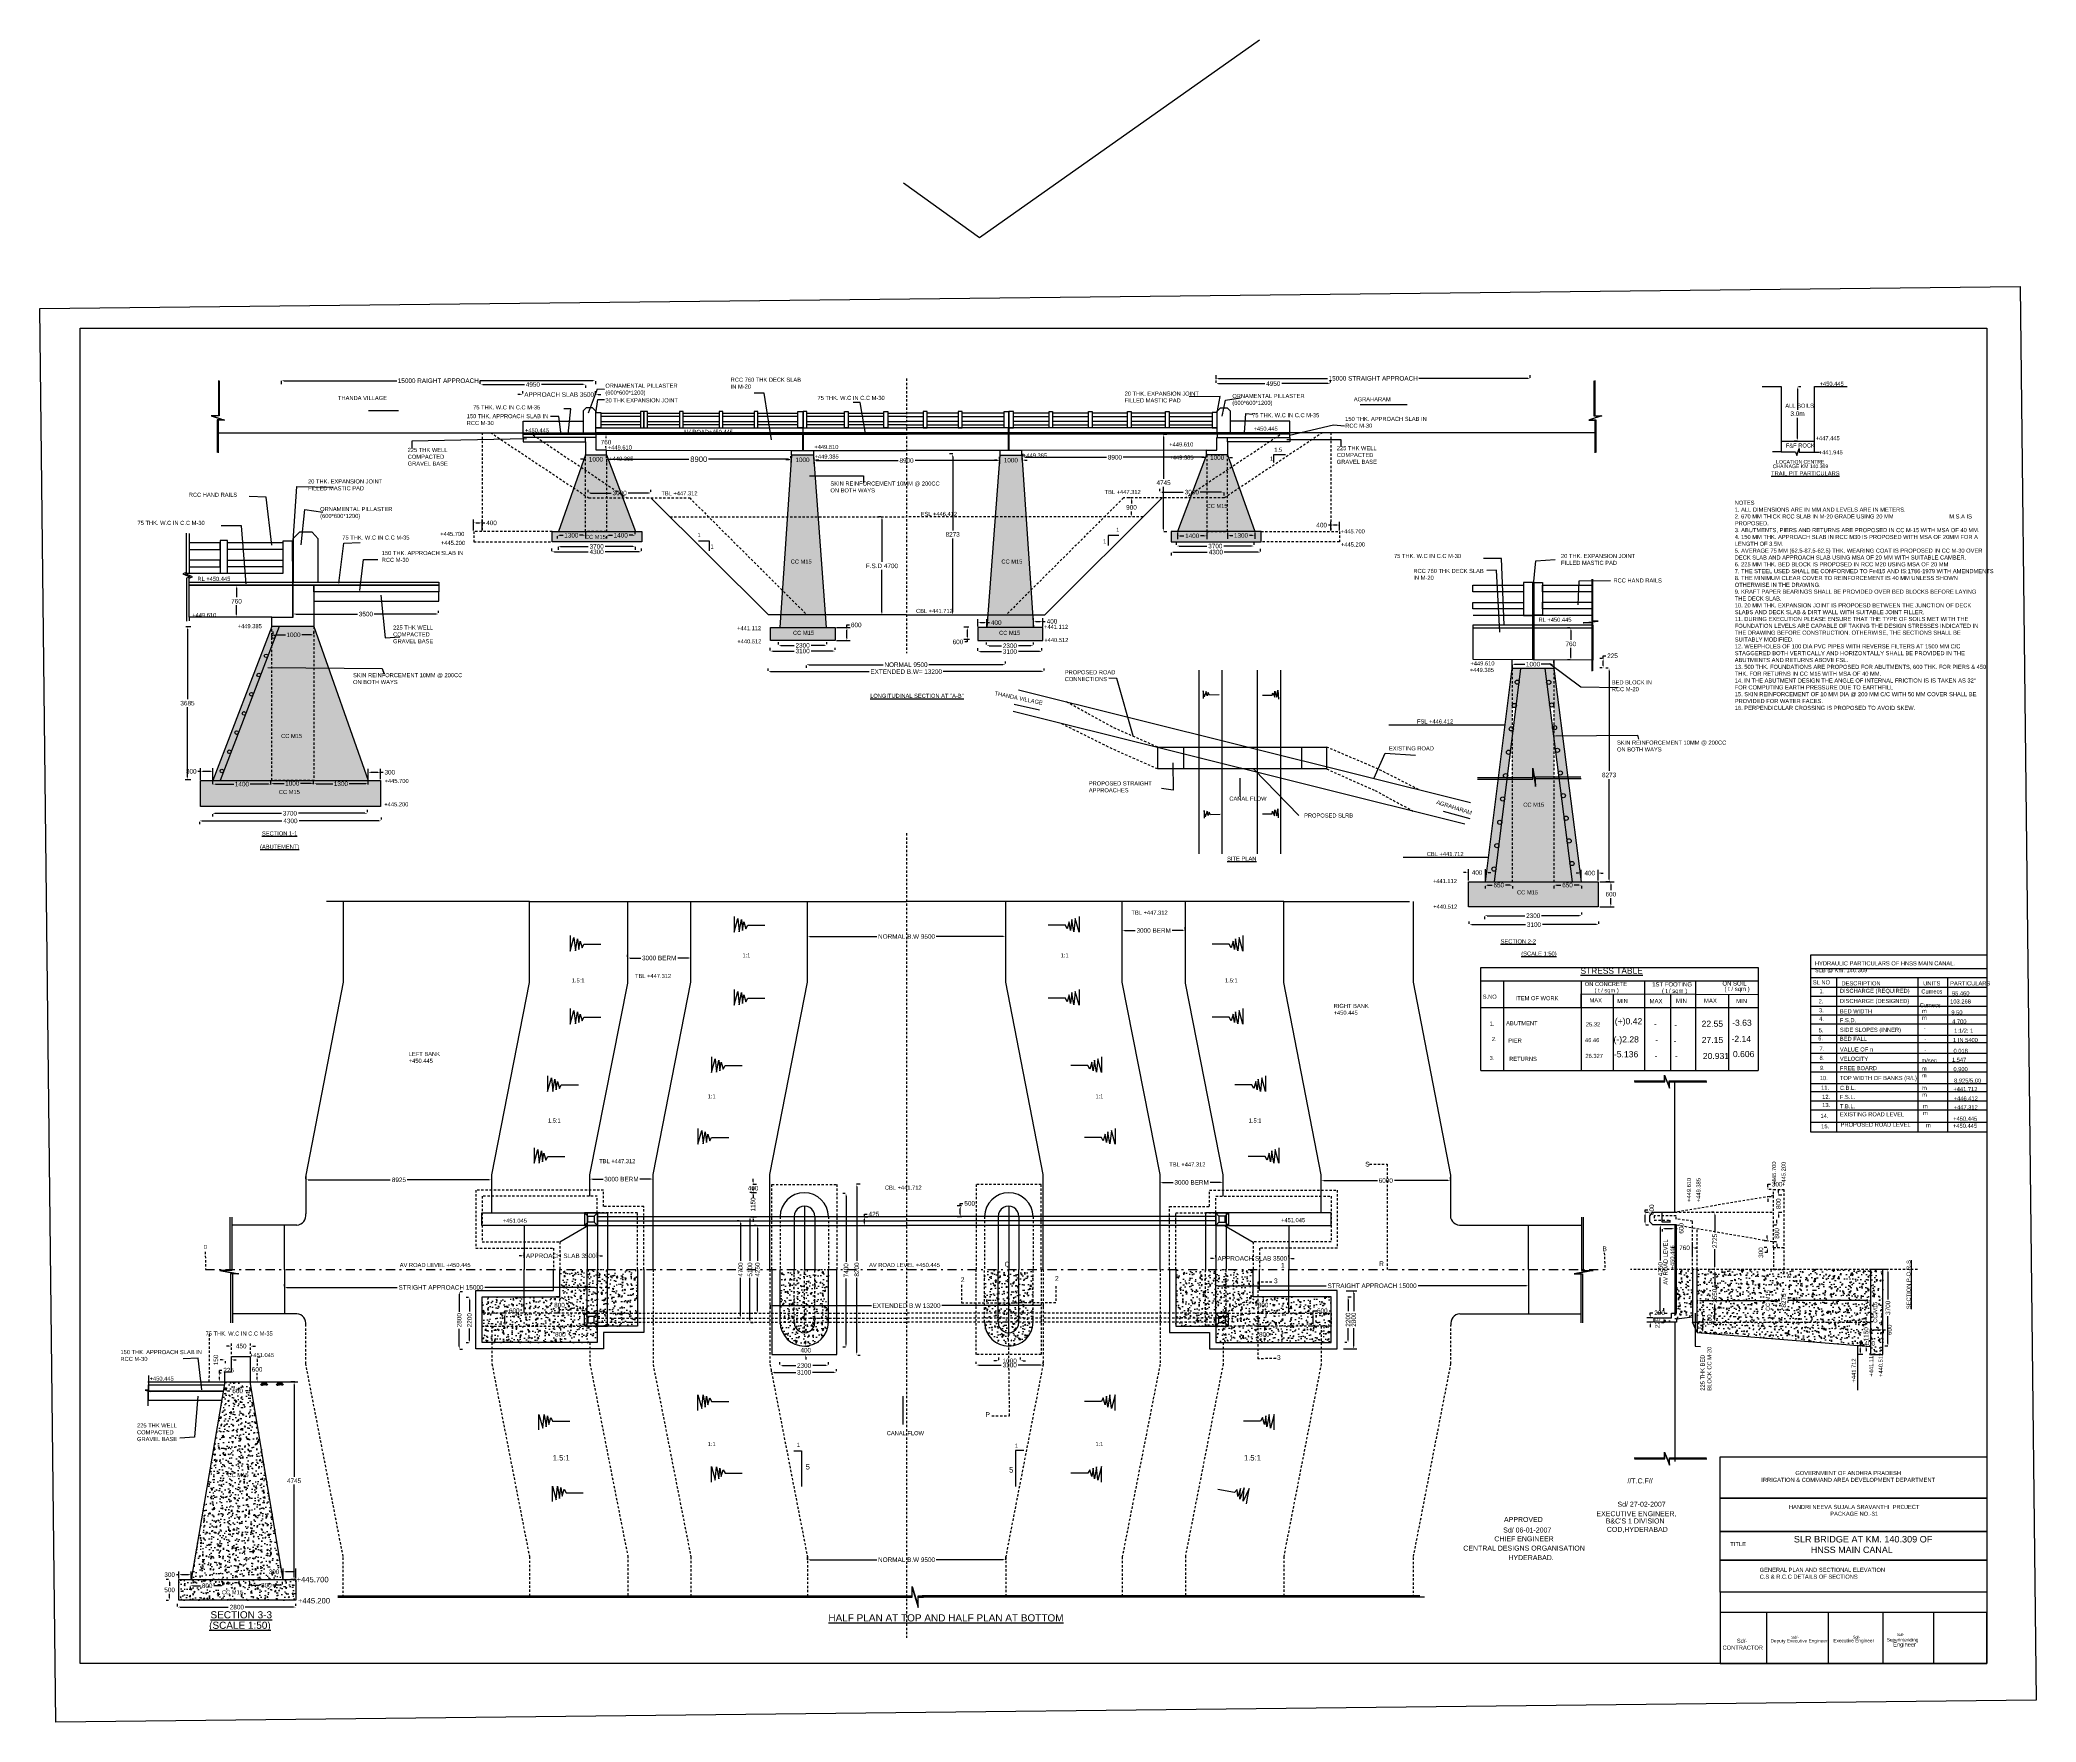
# Model space of a CAD drawing. Header units: metres. Extents: x 450 to 608, y 268 to 479.
# Drawn here: x 498.4 to 607.9, y 268.2 to 360.5 of the extents above; entities outside this region: 1.
import ezdxf

# ---------------------------------------------------------------- set-up
doc = ezdxf.new("R2010")
doc.units = ezdxf.units.M
doc.header["$MEASUREMENT"] = 0
doc.linetypes.add('DASHDOT', pattern=[1, 0.5, -0.25, 0, -0.25])
doc.linetypes.add('HIDDEN', pattern=[9.525, 6.35, -3.175])
for name, color, linetype in [('DIMENSION', 255, 'Continuous'), ('DRAWING', 7, 'Continuous'), ('HATCH', 7, 'Continuous'), ('TEXT', 255, 'Continuous')]:
    doc.layers.add(name, color=color, linetype=linetype)
doc.styles.get("Standard").update_dxf_attribs({"font": 'arial.ttf'})
doc.dimstyles.get("Standard").update_dxf_attribs({"dimtxt": 0.25, "dimasz": 0.14, "dimexe": 0.18, "dimexo": 0.0625, "dimgap": 0.09, "dimtad": 0, "dimtih": 1, "dimtoh": 1, "dimdec": 4, "dimzin": 0, "dimdsep": 46, "dimtxsty": 'Standard', "dimcen": 0.09, "dimadec": 0, "dimazin": 0, "dimtfac": 1, "dimtdec": 4, "dimtofl": 0, "dimtmove": 0, "dimatfit": 3, "dimfxl": 0, "dimtolj": 1, "dimtzin": 0, "dimarcsym": 0})
pattern_1 = [(50, (0, 0), (0.64553416, -0.05647692), [0.0675, -0.7425]), (355, (0, 0), (-0.1248762, 0.6769729), [0.054, -0.594]), (100.45144, (0.0538, -0.0047), (0.52065796, 0.620496), [0.0573662, -0.6310279]), (46.1842, (0, 0.18), (0.9605172, -0.1489674), [0.10125, -1.11375]), (96.63564, (0.08, 0.1676), (0.8411958, 0.8767067), [0.0860493, -0.9465424]), (351.18416, (0, 0.18), (0.8411958, 0.8767067), [0.081, -0.891]), (21, (0.09, 0.135), (0.53721635, -0.362357), [0.0675, -0.7425]), (326, (0.09, 0.135), (0.2189838, 0.65263504), [0.054, -0.594]), (71.45144, (0.13477, 0.1048), (0.75620014, 0.29027804), [0.0573662, -0.6310279]), (37.5, (0, 0), (0.01094387, 0.29960447), [0, -0.5868, 0, -0.603, 0, -0.59625]), (7.5, (0, 0), (0.23676258, 0.35497054), [0, -0.3438, 0, -0.5733, 0, -0.22725]), (327.5, (-0.2007, 0), (0.48044019, -0.020299385), [0, -0.225, 0, -0.702, 0, -0.9315]), (317.5, (-0.2907, 0), (0.52486755, 0.09009448), [0, -0.2925, 0, -0.4662, 0, -0.6615])]
pattern_2 = [(50, (0, 0), (0.64553416, -0.0564769), [0.0675, -0.7425]), (355, (0, 0), (-0.1248762, 0.6769729), [0.054, -0.594]), (100.45144, (0.0538, -0.0047), (0.52065796, 0.620496), [0.0573662, -0.6310279]), (46.1842, (0, 0.18), (0.9605172, -0.1489674), [0.10125, -1.11375]), (96.63564, (0.08, 0.1676), (0.8411958, 0.8767067), [0.0860493, -0.9465424]), (351.18416, (0, 0.18), (0.8411958, 0.8767067), [0.081, -0.891]), (21, (0.09, 0.135), (0.53721635, -0.362357), [0.0675, -0.7425]), (326, (0.09, 0.135), (0.2189838, 0.65263504), [0.054, -0.594]), (71.45144, (0.13477, 0.1048), (0.75620014, 0.29027804), [0.0573662, -0.6310279]), (37.5, (0, 0), (0.01094387, 0.29960447), [0, -0.5868, 0, -0.603, 0, -0.59625]), (7.5, (0, 0), (0.23676258, 0.35497054), [0, -0.3438, 0, -0.5733, 0, -0.22725]), (327.5, (-0.2007, 0), (0.48044019, -0.020299385), [0, -0.225, 0, -0.702, 0, -0.9315]), (317.5, (-0.2907, 0), (0.52486755, 0.09009448), [0, -0.2925, 0, -0.4662, 0, -0.6615])]

# ---------------------------------------------------------------- blocks, each defined once
blk = doc.blocks.new('*D65')
at = {"layer": 'Defpoints', "color": 0, "ltscale": 0.02, "transparency": 16777216}
for p in [(586.73, 290.42), (586.95, 290.42), (586.95, 290.19)]:
    blk.add_point(p, dxfattribs=at)
at = {"layer": 'DIMENSION', "color": 0, "lineweight": -2, "ltscale": 0.02, "transparency": 16777216}
for p, q in [((586.89, 290.42), (586.55, 290.42)), ((586.73, 290.56), (586.73, 290.7)), ((586.73, 290.7), (586.87, 290.7)), ((586.89, 290.19), (586.55, 290.19)), ((586.73, 290.05), (586.73, 289.91))]:
    blk.add_line(p, q, dxfattribs=at)
at = {"layer": 'DIMENSION', "color": 0, "ltscale": 0.02, "transparency": 16777216}
for points in [[(586.71, 290.56), (586.75, 290.56), (586.73, 290.42)], [(586.71, 290.05), (586.75, 290.05), (586.73, 290.19)]]:
    blk.add_solid(points, dxfattribs=at)
at = {"layer": 'DIMENSION', "color": 0, "ltscale": 0.02, "transparency": 16777216, "insert": (587.24, 290.7), "char_height": 0.25, "attachment_point": 5}
blk.add_mtext('\\A1;200', dxfattribs=at)
blk = doc.blocks.new('*D66')
at = {"layer": 'Defpoints', "color": 0, "ltscale": 0.02, "transparency": 16777216}
for p in [(587.45, 290.67), (587.45, 290.42), (587.48, 290.42)]:
    blk.add_point(p, dxfattribs=at)
at = {"layer": 'DIMENSION', "color": 0, "lineweight": -2, "ltscale": 0.02, "transparency": 16777216}
for p, q in [((587.48, 290.81), (587.48, 290.95)), ((587.48, 290.28), (587.48, 290.14)), ((587.52, 290.67), (587.66, 290.67)), ((587.52, 290.42), (587.66, 290.42)), ((587.48, 290.14), (587.34, 290.14))]:
    blk.add_line(p, q, dxfattribs=at)
at = {"layer": 'DIMENSION', "color": 0, "ltscale": 0.02, "transparency": 16777216}
for points in [[(587.46, 290.81), (587.51, 290.81), (587.48, 290.67)], [(587.46, 290.28), (587.51, 290.28), (587.48, 290.42)]]:
    blk.add_solid(points, dxfattribs=at)
at = {"layer": 'DIMENSION', "color": 0, "ltscale": 0.02, "transparency": 16777216, "insert": (587.13, 290.14), "char_height": 0.25, "attachment_point": 5, "rotation": 90}
blk.add_mtext('\\A1;225', dxfattribs=at)
blk = doc.blocks.new('*D67')
at = {"layer": 'Defpoints', "color": 0, "transparency": 16777216}
for p in [(587.28, 295.52), (587.45, 295.52), (587.45, 290.67)]:
    blk.add_point(p, dxfattribs=at)
at = {"layer": 'TEXT', "color": 0, "lineweight": -2, "transparency": 16777216}
for p, q in [((587.39, 295.52), (587.1, 295.52)), ((587.28, 295.38), (587.28, 293.56)), ((587.28, 290.81), (587.28, 292.63)), ((587.39, 290.67), (587.1, 290.67))]:
    blk.add_line(p, q, dxfattribs=at)
at = {"layer": 'TEXT', "color": 0, "transparency": 16777216}
for points in [[(587.26, 295.38), (587.31, 295.38), (587.28, 295.52)], [(587.26, 290.81), (587.31, 290.81), (587.28, 290.67)]]:
    blk.add_solid(points, dxfattribs=at)
at = {"layer": 'TEXT', "color": 0, "transparency": 16777216, "insert": (587.28, 293.09), "char_height": 0.25, "attachment_point": 5, "rotation": 90}
blk.add_mtext('\\A1;4250', dxfattribs=at)
blk = doc.blocks.new('*D68')
at = {"layer": 'Defpoints', "color": 0, "transparency": 16777216}
for p in [(587.38, 295.35), (588.07, 295.35), (588.07, 295.33)]:
    blk.add_point(p, dxfattribs=at)
at = {"layer": 'TEXT', "color": 0, "lineweight": -2, "transparency": 16777216}
for p, q in [((587.38, 295.28), (587.38, 295.15)), ((587.52, 295.33), (587.93, 295.33)), ((588.07, 295.33), (588.21, 295.33)), ((588.07, 295.28), (588.07, 295.15))]:
    blk.add_line(p, q, dxfattribs=at)
at = {"layer": 'TEXT', "color": 0, "transparency": 16777216}
for points in [[(587.52, 295.35), (587.52, 295.31), (587.38, 295.33)], [(587.93, 295.35), (587.93, 295.31), (588.07, 295.33)]]:
    blk.add_solid(points, dxfattribs=at)
at = {"layer": 'TEXT', "color": 0, "transparency": 16777216, "insert": (588.43, 295.33), "char_height": 0.25, "attachment_point": 5, "rotation": 90}
blk.add_mtext('\\A1;600', dxfattribs=at)
blk = doc.blocks.new('*D69')
at = {"layer": 'Defpoints', "color": 0, "ltscale": 0.02, "transparency": 16777216}
for p in [(588.17, 294.26), (588.17, 293.78), (589.05, 293.78)]:
    blk.add_point(p, dxfattribs=at)
at = {"layer": 'DIMENSION', "color": 0, "lineweight": -2, "ltscale": 0.02, "transparency": 16777216}
for p, q in [((588.03, 294.26), (587.89, 294.26)), ((588.17, 293.85), (588.17, 294.44)), ((589.05, 293.85), (589.05, 294.44)), ((589.19, 294.26), (589.33, 294.26))]:
    blk.add_line(p, q, dxfattribs=at)
at = {"layer": 'DIMENSION', "color": 0, "ltscale": 0.02, "transparency": 16777216}
for points in [[(588.03, 294.28), (588.03, 294.23), (588.17, 294.26)], [(589.19, 294.28), (589.19, 294.23), (589.05, 294.26)]]:
    blk.add_solid(points, dxfattribs=at)
at = {"layer": 'DIMENSION', "color": 0, "ltscale": 0.02, "transparency": 16777216, "insert": (588.61, 294.26), "char_height": 0.25, "attachment_point": 5}
blk.add_mtext('\\A1;760', dxfattribs=at)
blk = doc.blocks.new('*D70')
at = {"layer": 'Defpoints', "color": 0, "transparency": 16777216}
for p in [(590.27, 296.21), (590.27, 296.21), (590.27, 293.07)]:
    blk.add_point(p, dxfattribs=at)
at = {"layer": 'TEXT', "color": 0, "lineweight": -2, "transparency": 16777216}
for p, q in [((590.21, 296.21), (590.09, 296.21)), ((590.27, 296.07), (590.27, 295.11)), ((590.27, 293.21), (590.27, 294.18)), ((590.21, 293.07), (590.09, 293.07))]:
    blk.add_line(p, q, dxfattribs=at)
at = {"layer": 'TEXT', "color": 0, "transparency": 16777216}
for points in [[(590.25, 296.07), (590.29, 296.07), (590.27, 296.21)], [(590.25, 293.21), (590.29, 293.21), (590.27, 293.07)]]:
    blk.add_solid(points, dxfattribs=at)
at = {"layer": 'TEXT', "color": 0, "transparency": 16777216, "insert": (590.27, 294.64), "char_height": 0.25, "attachment_point": 5, "rotation": 90}
blk.add_mtext('\\A1;2725', dxfattribs=at)
blk = doc.blocks.new('*D71')
at = {"layer": 'Defpoints', "color": 0, "transparency": 16777216}
for p in [(590.27, 293.07), (590.27, 290.18), (590.27, 290.18)]:
    blk.add_point(p, dxfattribs=at)
at = {"layer": 'TEXT', "color": 0, "lineweight": -2, "transparency": 16777216}
for p, q in [((590.21, 293.07), (590.09, 293.07)), ((590.27, 292.93), (590.27, 292.09)), ((590.27, 290.32), (590.27, 291.16)), ((590.21, 290.18), (590.09, 290.18))]:
    blk.add_line(p, q, dxfattribs=at)
at = {"layer": 'TEXT', "color": 0, "transparency": 16777216}
for points in [[(590.25, 292.93), (590.29, 292.93), (590.27, 293.07)], [(590.25, 290.32), (590.29, 290.32), (590.27, 290.18)]]:
    blk.add_solid(points, dxfattribs=at)
at = {"layer": 'TEXT', "color": 0, "transparency": 16777216, "insert": (590.27, 291.63), "char_height": 0.25, "attachment_point": 5, "rotation": 90}
blk.add_mtext('\\A1;2550', dxfattribs=at)
blk = doc.blocks.new('*D72')
at = {"layer": 'Defpoints', "color": 0, "transparency": 16777216}
for p in [(593.19, 294.65), (593.15, 294.28), (593.19, 294.28)]:
    blk.add_point(p, dxfattribs=at)
at = {"layer": 'TEXT', "color": 0, "lineweight": -2, "transparency": 16777216}
for p, q in [((593.12, 294.65), (592.97, 294.65)), ((593.15, 294.79), (593.15, 294.93)), ((593.12, 294.28), (592.97, 294.28)), ((593.15, 294), (593.01, 294)), ((593.15, 294.14), (593.15, 294))]:
    blk.add_line(p, q, dxfattribs=at)
at = {"layer": 'TEXT', "color": 0, "transparency": 16777216}
for points in [[(593.13, 294.79), (593.18, 294.79), (593.15, 294.65)], [(593.13, 294.14), (593.18, 294.14), (593.15, 294.28)]]:
    blk.add_solid(points, dxfattribs=at)
at = {"layer": 'TEXT', "color": 0, "transparency": 16777216, "insert": (592.8, 294), "char_height": 0.25, "attachment_point": 5, "rotation": 90}
blk.add_mtext('\\A1;300', dxfattribs=at)
blk = doc.blocks.new('*D73')
at = {"layer": 'Defpoints', "color": 0, "ltscale": 0.02, "transparency": 16777216}
for p in [(593.18, 297.47), (593.18, 297.47), (593.18, 297.07)]:
    blk.add_point(p, dxfattribs=at)
at = {"layer": 'DIMENSION', "color": 0, "lineweight": -2, "ltscale": 0.02, "transparency": 16777216}
for p, q in [((593.18, 297.61), (593.18, 297.75)), ((593.18, 297.75), (593.32, 297.75)), ((593.18, 296.93), (593.18, 296.79)), ((593.24, 297.47), (593.36, 297.47)), ((593.24, 297.07), (593.36, 297.07))]:
    blk.add_line(p, q, dxfattribs=at)
at = {"layer": 'DIMENSION', "color": 0, "ltscale": 0.02, "transparency": 16777216}
for points in [[(593.16, 297.61), (593.21, 297.61), (593.18, 297.47)], [(593.16, 296.93), (593.21, 296.93), (593.18, 297.07)]]:
    blk.add_solid(points, dxfattribs=at)
at = {"layer": 'DIMENSION', "color": 0, "ltscale": 0.02, "transparency": 16777216, "insert": (593.69, 297.75), "char_height": 0.25, "attachment_point": 5}
blk.add_mtext('\\A1;300', dxfattribs=at)
blk = doc.blocks.new('*D62')
at = {"layer": 'Defpoints', "color": 0, "transparency": 16777216}
for p in [(593.7, 297.16), (593.7, 296.21), (593.76, 296.21)]:
    blk.add_point(p, dxfattribs=at)
at = {"layer": 'TEXT', "color": 0, "lineweight": -2, "transparency": 16777216}
for p, q in [((593.76, 297.3), (593.76, 297.44)), ((593.77, 297.16), (593.94, 297.16)), ((593.76, 296.07), (593.76, 295.93)), ((593.77, 296.21), (593.94, 296.21))]:
    blk.add_line(p, q, dxfattribs=at)
at = {"layer": 'TEXT', "color": 0, "transparency": 16777216}
for points in [[(593.73, 297.3), (593.78, 297.3), (593.76, 297.16)], [(593.73, 296.07), (593.78, 296.07), (593.76, 296.21)]]:
    blk.add_solid(points, dxfattribs=at)
at = {"layer": 'TEXT', "color": 0, "transparency": 16777216, "insert": (593.76, 296.68), "char_height": 0.25, "attachment_point": 5, "rotation": 90}
blk.add_mtext('\\A1;800', dxfattribs=at)
blk = doc.blocks.new('*D63')
at = {"layer": 'Defpoints', "color": 0, "transparency": 16777216}
for p in [(593.68, 295.51), (593.71, 295.51), (593.71, 294.59)]:
    blk.add_point(p, dxfattribs=at)
at = {"layer": 'TEXT', "color": 0, "lineweight": -2, "transparency": 16777216}
for p, q in [((593.68, 295.65), (593.68, 295.79)), ((593.65, 295.51), (593.5, 295.51)), ((593.65, 294.59), (593.5, 294.59)), ((593.68, 294.45), (593.68, 294.31))]:
    blk.add_line(p, q, dxfattribs=at)
at = {"layer": 'TEXT', "color": 0, "transparency": 16777216}
for points in [[(593.65, 295.65), (593.7, 295.65), (593.68, 295.51)], [(593.65, 294.45), (593.7, 294.45), (593.68, 294.59)]]:
    blk.add_solid(points, dxfattribs=at)
at = {"layer": 'TEXT', "color": 0, "transparency": 16777216, "insert": (593.68, 295.05), "char_height": 0.25, "attachment_point": 5, "rotation": 90}
blk.add_mtext('\\A1;800', dxfattribs=at)
blk = doc.blocks.new('*D74')
at = {"layer": 'Defpoints', "color": 0, "transparency": 16777216}
for p in [(589.61, 290.18), (589.61, 290.18), (589.61, 289.59)]:
    blk.add_point(p, dxfattribs=at)
at = {"layer": 'TEXT', "color": 0, "lineweight": -2, "transparency": 16777216}
for p, q in [((589.61, 290.18), (589.61, 290.32)), ((589.61, 290.32), (589.75, 290.32)), ((589.55, 290.18), (589.43, 290.18)), ((589.55, 289.59), (589.43, 289.59)), ((589.61, 289.73), (589.61, 290.04))]:
    blk.add_line(p, q, dxfattribs=at)
at = {"layer": 'TEXT', "color": 0, "transparency": 16777216}
for points in [[(589.59, 290.04), (589.63, 290.04), (589.61, 290.18)], [(589.59, 289.73), (589.63, 289.73), (589.61, 289.59)]]:
    blk.add_solid(points, dxfattribs=at)
at = {"layer": 'TEXT', "color": 0, "transparency": 16777216, "insert": (589.97, 290.32), "char_height": 0.25, "attachment_point": 5, "rotation": 90}
blk.add_mtext('\\A1;500', dxfattribs=at)
blk = doc.blocks.new('*D75')
at = {"layer": 'Defpoints', "color": 0, "transparency": 16777216}
for p in [(589.31, 291.46), (598.8, 291.46), (598.8, 291.37)]:
    blk.add_point(p, dxfattribs=at)
at = {"layer": 'TEXT', "color": 0, "lineweight": -2, "transparency": 16777216}
for p, q in [((589.31, 291.4), (589.31, 291.19)), ((589.45, 291.37), (593.84, 291.37)), ((598.66, 291.37), (594.27, 291.37)), ((598.8, 291.4), (598.8, 291.19))]:
    blk.add_line(p, q, dxfattribs=at)
at = {"layer": 'TEXT', "color": 0, "transparency": 16777216}
for points in [[(589.45, 291.39), (589.45, 291.35), (589.31, 291.37)], [(598.66, 291.39), (598.66, 291.35), (598.8, 291.37)]]:
    blk.add_solid(points, dxfattribs=at)
at = {"layer": 'TEXT', "color": 0, "transparency": 16777216, "insert": (594.05, 291.37), "char_height": 0.25, "attachment_point": 5, "rotation": 90}
blk.add_mtext('\\A1;8273', dxfattribs=at)
blk = doc.blocks.new('*D76')
at = {"layer": 'Defpoints', "color": 0, "ltscale": 0.02, "transparency": 16777216}
for p in [(598.26, 288.88), (598.46, 288.4), (598.5, 288.88)]:
    blk.add_point(p, dxfattribs=at)
at = {"layer": 'DIMENSION', "color": 0, "lineweight": -2, "ltscale": 0.02, "transparency": 16777216}
for p, q in [((598.43, 288.88), (598.08, 288.88)), ((598.4, 288.4), (598.08, 288.4)), ((598.26, 288.88), (598.26, 289.02)), ((598.26, 289.02), (598.4, 289.02)), ((598.26, 288.54), (598.26, 288.74))]:
    blk.add_line(p, q, dxfattribs=at)
at = {"layer": 'DIMENSION', "color": 0, "ltscale": 0.02, "transparency": 16777216}
for points in [[(598.24, 288.74), (598.28, 288.74), (598.26, 288.88)], [(598.24, 288.54), (598.28, 288.54), (598.26, 288.4)]]:
    blk.add_solid(points, dxfattribs=at)
at = {"layer": 'DIMENSION', "color": 0, "ltscale": 0.02, "transparency": 16777216, "insert": (598.77, 289.02), "char_height": 0.25, "attachment_point": 5}
blk.add_mtext('\\A1;400', dxfattribs=at)
blk = doc.blocks.new('*D77')
at = {"layer": 'Defpoints', "color": 0, "transparency": 16777216}
for p in [(598.57, 290.18), (598.57, 290.18), (598.57, 288.87)]:
    blk.add_point(p, dxfattribs=at)
at = {"layer": 'TEXT', "color": 0, "lineweight": -2, "transparency": 16777216}
for p, q in [((598.57, 290.32), (598.57, 290.46)), ((598.51, 290.18), (598.39, 290.18)), ((598.51, 288.87), (598.39, 288.87)), ((598.57, 288.73), (598.57, 288.59))]:
    blk.add_line(p, q, dxfattribs=at)
at = {"layer": 'TEXT', "color": 0, "transparency": 16777216}
for points in [[(598.54, 290.32), (598.59, 290.32), (598.57, 290.18)], [(598.54, 288.73), (598.59, 288.73), (598.57, 288.87)]]:
    blk.add_solid(points, dxfattribs=at)
at = {"layer": 'TEXT', "color": 0, "transparency": 16777216, "insert": (598.57, 289.52), "char_height": 0.25, "attachment_point": 5, "rotation": 90}
blk.add_mtext('\\A1;1150', dxfattribs=at)
blk = doc.blocks.new('*D78')
at = {"layer": 'Defpoints', "color": 0, "transparency": 16777216}
for p in [(598.8, 289.82), (599.5, 289.82), (599.5, 289.76)]:
    blk.add_point(p, dxfattribs=at)
at = {"layer": 'TEXT', "color": 0, "lineweight": -2, "transparency": 16777216}
for p, q in [((598.8, 289.76), (598.8, 289.58)), ((598.94, 289.76), (599.36, 289.76)), ((599.5, 289.76), (599.5, 289.58)), ((599.5, 289.76), (599.64, 289.76))]:
    blk.add_line(p, q, dxfattribs=at)
at = {"layer": 'TEXT', "color": 0, "transparency": 16777216}
for points in [[(598.94, 289.78), (598.94, 289.74), (598.8, 289.76)], [(599.36, 289.78), (599.36, 289.74), (599.5, 289.76)]]:
    blk.add_solid(points, dxfattribs=at)
at = {"layer": 'TEXT', "color": 0, "transparency": 16777216, "insert": (599.85, 289.76), "char_height": 0.25, "attachment_point": 5, "rotation": 90}
blk.add_mtext('\\A1;600', dxfattribs=at)
blk = doc.blocks.new('*D79')
at = {"layer": 'Defpoints', "color": 0, "transparency": 16777216}
for p in [(599.77, 293.07), (599.83, 293.07), (599.83, 288.87)]:
    blk.add_point(p, dxfattribs=at)
at = {"layer": 'TEXT', "color": 0, "lineweight": -2, "transparency": 16777216}
for p, q in [((599.77, 293.07), (599.59, 293.07)), ((599.77, 292.93), (599.77, 291.43)), ((599.77, 289.01), (599.77, 290.51)), ((599.77, 288.87), (599.59, 288.87))]:
    blk.add_line(p, q, dxfattribs=at)
at = {"layer": 'TEXT', "color": 0, "transparency": 16777216}
for points in [[(599.74, 292.93), (599.79, 292.93), (599.77, 293.07)], [(599.74, 289.01), (599.79, 289.01), (599.77, 288.87)]]:
    blk.add_solid(points, dxfattribs=at)
at = {"layer": 'TEXT', "color": 0, "transparency": 16777216, "insert": (599.77, 290.97), "char_height": 0.25, "attachment_point": 5, "rotation": 90}
blk.add_mtext('\\A1;3700', dxfattribs=at)
blk = doc.blocks.new('*D64')
at = {"layer": 'Defpoints', "color": 0, "transparency": 16777216}
for p in [(586.42, 296.21), (586.45, 296.21), (586.42, 295.52)]:
    blk.add_point(p, dxfattribs=at)
at = {"layer": 'TEXT', "color": 0, "lineweight": -2, "transparency": 16777216}
for p, q in [((586.45, 296.21), (586.45, 296.35)), ((586.45, 296.35), (586.59, 296.35)), ((586.45, 295.66), (586.45, 296.07)), ((586.48, 296.21), (586.63, 296.21)), ((586.48, 295.52), (586.63, 295.52))]:
    blk.add_line(p, q, dxfattribs=at)
at = {"layer": 'TEXT', "color": 0, "transparency": 16777216}
for points in [[(586.43, 296.07), (586.47, 296.07), (586.45, 296.21)], [(586.43, 295.66), (586.47, 295.66), (586.45, 295.52)]]:
    blk.add_solid(points, dxfattribs=at)
at = {"layer": 'TEXT', "color": 0, "transparency": 16777216, "insert": (586.81, 296.35), "char_height": 0.25, "attachment_point": 5, "rotation": 90}
blk.add_mtext('\\A1;600', dxfattribs=at)
blk = doc.blocks.new('*D80')
at = {"layer": 'Defpoints', "color": 0, "ltscale": 0.02, "transparency": 16777216}
for p in [(594.8, 341.52), (594.81, 338.52), (594.83, 338.52)]:
    blk.add_point(p, dxfattribs=at)
at = {"layer": 'DIMENSION', "color": 0, "lineweight": -2, "ltscale": 0.02, "transparency": 16777216}
for p, q in [((594.81, 341.38), (594.81, 340.24)), ((594.86, 341.52), (594.99, 341.52)), ((594.81, 338.66), (594.81, 339.8)), ((594.77, 338.52), (594.63, 338.52))]:
    blk.add_line(p, q, dxfattribs=at)
at = {"layer": 'DIMENSION', "color": 0, "ltscale": 0.02, "transparency": 16777216}
for points in [[(594.79, 341.38), (594.83, 341.38), (594.81, 341.52)], [(594.79, 338.66), (594.83, 338.66), (594.81, 338.52)]]:
    blk.add_solid(points, dxfattribs=at)
at = {"layer": 'DIMENSION', "color": 0, "ltscale": 0.02, "transparency": 16777216, "insert": (594.81, 340.02), "char_height": 0.25, "attachment_point": 5}
blk.add_mtext('\\A1;3.0m', dxfattribs=at)
blk = doc.blocks.new('*D81')
at = {"layer": 'Defpoints', "color": 0, "ltscale": 0.02, "transparency": 16777216}
for p in [(511.63, 341.89), (511.63, 341.83), (528.86, 341.87)]:
    blk.add_point(p, dxfattribs=at)
at = {"layer": 'DIMENSION', "color": 0, "lineweight": -2, "ltscale": 0.02, "transparency": 16777216}
for p, q in [((511.63, 341.83), (511.63, 341.65)), ((511.77, 341.83), (517.96, 341.83)), ((528.72, 341.83), (522.52, 341.83)), ((528.86, 341.81), (528.86, 341.65))]:
    blk.add_line(p, q, dxfattribs=at)
at = {"layer": 'DIMENSION', "color": 0, "ltscale": 0.02, "transparency": 16777216}
for points in [[(511.77, 341.85), (511.77, 341.81), (511.63, 341.83)], [(528.72, 341.85), (528.72, 341.81), (528.86, 341.83)]]:
    blk.add_solid(points, dxfattribs=at)
at = {"layer": 'DIMENSION', "color": 0, "ltscale": 0.02, "transparency": 16777216, "insert": (520.24, 341.83), "char_height": 0.25, "attachment_point": 5}
blk.add_mtext('\\A1;15000 RAIGHT APPROACH', dxfattribs=at)
blk = doc.blocks.new('*D82')
at = {"layer": 'Defpoints', "color": 0, "ltscale": 0.02, "transparency": 16777216}
for p in [(522.54, 341.62), (522.54, 341.6), (528.32, 341.63)]:
    blk.add_point(p, dxfattribs=at)
at = {"layer": 'DIMENSION', "color": 0, "lineweight": -2, "ltscale": 0.02, "transparency": 16777216}
for p, q in [((522.54, 341.66), (522.54, 341.8)), ((522.68, 341.62), (524.97, 341.62)), ((528.18, 341.62), (525.9, 341.62)), ((528.32, 341.57), (528.32, 341.44))]:
    blk.add_line(p, q, dxfattribs=at)
at = {"layer": 'DIMENSION', "color": 0, "ltscale": 0.02, "transparency": 16777216}
for points in [[(522.68, 341.64), (522.68, 341.6), (522.54, 341.62)], [(528.18, 341.64), (528.18, 341.6), (528.32, 341.62)]]:
    blk.add_solid(points, dxfattribs=at)
at = {"layer": 'DIMENSION', "color": 0, "ltscale": 0.02, "transparency": 16777216, "insert": (525.43, 341.62), "char_height": 0.25, "attachment_point": 5}
blk.add_mtext('\\A1;4950', dxfattribs=at)
blk = doc.blocks.new('*D83')
at = {"layer": 'Defpoints', "color": 0, "ltscale": 0.02, "transparency": 16777216}
for p in [(524.88, 341.07), (524.88, 341.07), (528.87, 341.07)]:
    blk.add_point(p, dxfattribs=at)
at = {"layer": 'DIMENSION', "color": 0, "lineweight": -2, "ltscale": 0.02, "transparency": 16777216}
for p, q in [((524.74, 341.07), (524.6, 341.07)), ((524.88, 341.13), (524.88, 341.25)), ((528.87, 341.13), (528.87, 341.25)), ((529.01, 341.07), (529.15, 341.07))]:
    blk.add_line(p, q, dxfattribs=at)
at = {"layer": 'DIMENSION', "color": 0, "ltscale": 0.02, "transparency": 16777216}
for points in [[(524.74, 341.09), (524.74, 341.04), (524.88, 341.07)], [(529.01, 341.09), (529.01, 341.04), (528.87, 341.07)]]:
    blk.add_solid(points, dxfattribs=at)
at = {"layer": 'DIMENSION', "color": 0, "ltscale": 0.02, "transparency": 16777216, "insert": (526.87, 341.07), "char_height": 0.25, "attachment_point": 5}
blk.add_mtext('\\A1;APPROACH SLAB 3500', dxfattribs=at)
blk = doc.blocks.new('*D84')
at = {"layer": 'Defpoints', "color": 0, "ltscale": 0.02, "transparency": 16777216}
for p in [(526.76, 333.37), (528.32, 333.56), (528.32, 333.35)]:
    blk.add_point(p, dxfattribs=at)
at = {"layer": 'DIMENSION', "color": 0, "lineweight": -2, "ltscale": 0.02, "transparency": 16777216}
for p, q in [((526.76, 333.31), (526.76, 333.17)), ((526.9, 333.35), (527.09, 333.35)), ((528.18, 333.35), (527.99, 333.35)), ((528.32, 333.5), (528.32, 333.17))]:
    blk.add_line(p, q, dxfattribs=at)
at = {"layer": 'DIMENSION', "color": 0, "ltscale": 0.02, "transparency": 16777216}
for points in [[(526.9, 333.38), (526.9, 333.33), (526.76, 333.35)], [(528.18, 333.38), (528.18, 333.33), (528.32, 333.35)]]:
    blk.add_solid(points, dxfattribs=at)
at = {"layer": 'DIMENSION', "color": 0, "ltscale": 0.02, "transparency": 16777216, "insert": (527.54, 333.35), "char_height": 0.25, "attachment_point": 5}
blk.add_mtext('\\A1;1300', dxfattribs=at)
blk = doc.blocks.new('*D85')
at = {"layer": 'Defpoints', "color": 0, "ltscale": 0.02, "transparency": 16777216}
for p in [(529.46, 333.37), (531.05, 333.35), (531.05, 333.35)]:
    blk.add_point(p, dxfattribs=at)
at = {"layer": 'DIMENSION', "color": 0, "lineweight": -2, "ltscale": 0.02, "transparency": 16777216}
for p, q in [((529.46, 333.31), (529.46, 333.17)), ((529.6, 333.35), (529.8, 333.35)), ((530.91, 333.35), (530.71, 333.35)), ((531.05, 333.42), (531.05, 333.53))]:
    blk.add_line(p, q, dxfattribs=at)
at = {"layer": 'DIMENSION', "color": 0, "ltscale": 0.02, "transparency": 16777216}
for points in [[(529.6, 333.38), (529.6, 333.33), (529.46, 333.35)], [(530.91, 333.38), (530.91, 333.33), (531.05, 333.35)]]:
    blk.add_solid(points, dxfattribs=at)
at = {"layer": 'DIMENSION', "color": 0, "ltscale": 0.02, "transparency": 16777216, "insert": (530.25, 333.35), "char_height": 0.25, "attachment_point": 5}
blk.add_mtext('\\A1;1400', dxfattribs=at)
blk = doc.blocks.new('*D86')
at = {"layer": 'Defpoints', "color": 0, "ltscale": 0.02, "transparency": 16777216}
for p in [(526.81, 332.77), (531.05, 332.77), (531.05, 332.74)]:
    blk.add_point(p, dxfattribs=at)
at = {"layer": 'DIMENSION', "color": 0, "lineweight": -2, "ltscale": 0.02, "transparency": 16777216}
for p, q in [((526.81, 332.71), (526.81, 332.56)), ((526.95, 332.74), (528.46, 332.74)), ((530.91, 332.74), (529.39, 332.74)), ((531.05, 332.71), (531.05, 332.56))]:
    blk.add_line(p, q, dxfattribs=at)
at = {"layer": 'DIMENSION', "color": 0, "ltscale": 0.02, "transparency": 16777216}
for points in [[(526.95, 332.77), (526.95, 332.72), (526.81, 332.74)], [(530.91, 332.77), (530.91, 332.72), (531.05, 332.74)]]:
    blk.add_solid(points, dxfattribs=at)
at = {"layer": 'DIMENSION', "color": 0, "ltscale": 0.02, "transparency": 16777216, "insert": (528.93, 332.74), "char_height": 0.25, "attachment_point": 5}
blk.add_mtext('\\A1;3700', dxfattribs=at)
blk = doc.blocks.new('*D87')
at = {"layer": 'Defpoints', "color": 0, "ltscale": 0.02, "transparency": 16777216}
for p in [(526.47, 332.42), (531.39, 332.44), (531.39, 332.44)]:
    blk.add_point(p, dxfattribs=at)
at = {"layer": 'DIMENSION', "color": 0, "lineweight": -2, "ltscale": 0.02, "transparency": 16777216}
for p, q in [((526.47, 332.48), (526.47, 332.62)), ((526.61, 332.44), (528.46, 332.44)), ((531.25, 332.44), (529.4, 332.44)), ((531.39, 332.5), (531.39, 332.62))]:
    blk.add_line(p, q, dxfattribs=at)
at = {"layer": 'DIMENSION', "color": 0, "ltscale": 0.02, "transparency": 16777216}
for points in [[(526.61, 332.47), (526.61, 332.42), (526.47, 332.44)], [(531.25, 332.47), (531.25, 332.42), (531.39, 332.44)]]:
    blk.add_solid(points, dxfattribs=at)
at = {"layer": 'DIMENSION', "color": 0, "ltscale": 0.02, "transparency": 16777216, "insert": (528.93, 332.44), "char_height": 0.25, "attachment_point": 5}
blk.add_mtext('\\A1;4300', dxfattribs=at)
blk = doc.blocks.new('*D88')
at = {"layer": 'Defpoints', "color": 0, "ltscale": 0.02, "transparency": 16777216}
for p in [(528.46, 335.66), (531.91, 335.67), (531.91, 335.67)]:
    blk.add_point(p, dxfattribs=at)
at = {"layer": 'DIMENSION', "color": 0, "lineweight": -2, "ltscale": 0.02, "transparency": 16777216}
for p, q in [((528.46, 335.72), (528.46, 335.85)), ((528.6, 335.67), (529.72, 335.67)), ((531.77, 335.67), (530.65, 335.67)), ((531.91, 335.74), (531.91, 335.85))]:
    blk.add_line(p, q, dxfattribs=at)
at = {"layer": 'DIMENSION', "color": 0, "ltscale": 0.02, "transparency": 16777216}
for points in [[(528.6, 335.7), (528.6, 335.65), (528.46, 335.67)], [(531.77, 335.7), (531.77, 335.65), (531.91, 335.67)]]:
    blk.add_solid(points, dxfattribs=at)
at = {"layer": 'DIMENSION', "color": 0, "ltscale": 0.02, "transparency": 16777216, "insert": (530.19, 335.67), "char_height": 0.25, "attachment_point": 5}
blk.add_mtext('\\A1;3000', dxfattribs=at)
blk = doc.blocks.new('*D89')
at = {"layer": 'Defpoints', "color": 0, "ltscale": 0.02, "transparency": 16777216}
for p in [(528.32, 337.52), (529.46, 337.52), (529.46, 337.52)]:
    blk.add_point(p, dxfattribs=at)
at = {"layer": 'DIMENSION', "color": 0, "lineweight": -2, "ltscale": 0.02, "transparency": 16777216}
for p, q in [((528.18, 337.52), (528.04, 337.52)), ((528.32, 337.58), (528.32, 337.7)), ((529.46, 337.58), (529.46, 337.7)), ((529.6, 337.52), (529.74, 337.52))]:
    blk.add_line(p, q, dxfattribs=at)
at = {"layer": 'DIMENSION', "color": 0, "ltscale": 0.02, "transparency": 16777216}
for points in [[(528.18, 337.54), (528.18, 337.5), (528.32, 337.52)], [(529.6, 337.54), (529.6, 337.5), (529.46, 337.52)]]:
    blk.add_solid(points, dxfattribs=at)
at = {"layer": 'DIMENSION', "color": 0, "ltscale": 0.02, "transparency": 16777216, "insert": (528.89, 337.52), "char_height": 0.25, "attachment_point": 5}
blk.add_mtext('\\A1;1000', dxfattribs=at)
blk = doc.blocks.new('*D90')
at = {"layer": 'Defpoints', "color": 0, "ltscale": 0.02, "transparency": 16777216}
for p in [(529.44, 338.89), (529.54, 338.89), (529.46, 338.02)]:
    blk.add_point(p, dxfattribs=at)
at = {"layer": 'DIMENSION', "color": 0, "lineweight": -2, "ltscale": 0.02, "transparency": 16777216}
for p, q in [((529.48, 338.89), (529.26, 338.89)), ((529.44, 338.75), (529.44, 338.67)), ((529.4, 338.02), (529.26, 338.02)), ((529.44, 338.16), (529.44, 338.24))]:
    blk.add_line(p, q, dxfattribs=at)
at = {"layer": 'DIMENSION', "color": 0, "ltscale": 0.02, "transparency": 16777216}
for points in [[(529.42, 338.75), (529.47, 338.75), (529.44, 338.89)], [(529.42, 338.16), (529.47, 338.16), (529.44, 338.02)]]:
    blk.add_solid(points, dxfattribs=at)
at = {"layer": 'DIMENSION', "color": 0, "ltscale": 0.02, "transparency": 16777216, "insert": (529.44, 338.46), "char_height": 0.25, "attachment_point": 5}
blk.add_mtext('\\A1;760', dxfattribs=at)
blk = doc.blocks.new('*D91')
at = {"layer": 'Defpoints', "color": 0, "ltscale": 0.02, "transparency": 16777216}
for p in [(529.46, 337.52), (539.59, 337.52), (539.59, 337.52)]:
    blk.add_point(p, dxfattribs=at)
at = {"layer": 'DIMENSION', "color": 0, "lineweight": -2, "ltscale": 0.02, "transparency": 16777216}
for p, q in [((529.46, 337.46), (529.46, 337.34)), ((529.6, 337.52), (533.99, 337.52)), ((539.45, 337.52), (535.07, 337.52)), ((539.59, 337.58), (539.59, 337.7))]:
    blk.add_line(p, q, dxfattribs=at)
at = {"layer": 'DIMENSION', "color": 0, "ltscale": 0.02, "transparency": 16777216}
for points in [[(529.6, 337.54), (529.6, 337.49), (529.46, 337.52)], [(539.45, 337.54), (539.45, 337.49), (539.59, 337.52)]]:
    blk.add_solid(points, dxfattribs=at)
at = {"layer": 'DIMENSION', "color": 0, "ltscale": 0.02, "transparency": 16777216, "insert": (534.53, 337.52), "char_height": 0.3, "attachment_point": 5}
blk.add_mtext('\\A1;8900', dxfattribs=at)
blk = doc.blocks.new('*D92')
at = {"layer": 'Defpoints', "color": 0, "ltscale": 0.02, "transparency": 16777216}
for p in [(539.59, 337.52), (540.84, 337.49), (540.84, 337.47)]:
    blk.add_point(p, dxfattribs=at)
at = {"layer": 'DIMENSION', "color": 0, "lineweight": -2, "ltscale": 0.02, "transparency": 16777216}
for p, q in [((539.45, 337.49), (539.31, 337.49)), ((539.59, 337.45), (539.59, 337.31)), ((540.84, 337.53), (540.84, 337.67)), ((540.98, 337.49), (541.12, 337.49))]:
    blk.add_line(p, q, dxfattribs=at)
at = {"layer": 'DIMENSION', "color": 0, "ltscale": 0.02, "transparency": 16777216}
for points in [[(539.45, 337.51), (539.45, 337.46), (539.59, 337.49)], [(540.98, 337.51), (540.98, 337.46), (540.84, 337.49)]]:
    blk.add_solid(points, dxfattribs=at)
at = {"layer": 'DIMENSION', "color": 0, "ltscale": 0.02, "transparency": 16777216, "insert": (540.22, 337.49), "char_height": 0.25, "attachment_point": 5}
blk.add_mtext('\\A1;1000', dxfattribs=at)
blk = doc.blocks.new('*D93')
at = {"layer": 'Defpoints', "color": 0, "ltscale": 0.02, "transparency": 16777216}
for p in [(540.84, 337.5), (551.03, 337.58), (551.03, 337.45)]:
    blk.add_point(p, dxfattribs=at)
at = {"layer": 'DIMENSION', "color": 0, "lineweight": -2, "ltscale": 0.02, "transparency": 16777216}
for p, q in [((540.84, 337.44), (540.84, 337.27)), ((540.98, 337.45), (545.47, 337.45)), ((550.89, 337.45), (546.4, 337.45)), ((551.03, 337.51), (551.03, 337.27))]:
    blk.add_line(p, q, dxfattribs=at)
at = {"layer": 'DIMENSION', "color": 0, "ltscale": 0.02, "transparency": 16777216}
for points in [[(540.98, 337.47), (540.98, 337.43), (540.84, 337.45)], [(550.89, 337.47), (550.89, 337.43), (551.03, 337.45)]]:
    blk.add_solid(points, dxfattribs=at)
at = {"layer": 'DIMENSION', "color": 0, "ltscale": 0.02, "transparency": 16777216, "insert": (545.93, 337.45), "char_height": 0.25, "attachment_point": 5}
blk.add_mtext('\\A1;8900', dxfattribs=at)
blk = doc.blocks.new('*D94')
at = {"layer": 'Defpoints', "color": 0, "ltscale": 0.02, "transparency": 16777216}
for p in [(552.32, 337.61), (562.4, 337.63), (562.4, 337.61)]:
    blk.add_point(p, dxfattribs=at)
at = {"layer": 'DIMENSION', "color": 0, "lineweight": -2, "ltscale": 0.02, "transparency": 16777216}
for p, q in [((552.32, 337.68), (552.32, 337.81)), ((552.46, 337.63), (556.89, 337.63)), ((562.26, 337.63), (557.82, 337.63)), ((562.4, 337.68), (562.4, 337.81))]:
    blk.add_line(p, q, dxfattribs=at)
at = {"layer": 'DIMENSION', "color": 0, "ltscale": 0.02, "transparency": 16777216}
for points in [[(552.46, 337.66), (552.46, 337.61), (552.32, 337.63)], [(562.26, 337.66), (562.26, 337.61), (562.4, 337.63)]]:
    blk.add_solid(points, dxfattribs=at)
at = {"layer": 'DIMENSION', "color": 0, "ltscale": 0.02, "transparency": 16777216, "insert": (557.36, 337.63), "char_height": 0.25, "attachment_point": 5}
blk.add_mtext('\\A1;8900', dxfattribs=at)
blk = doc.blocks.new('*D95')
at = {"layer": 'Defpoints', "color": 0, "ltscale": 0.02, "transparency": 16777216}
for p in [(559.82, 335.72), (559.82, 335.72), (563.33, 335.76)]:
    blk.add_point(p, dxfattribs=at)
at = {"layer": 'DIMENSION', "color": 0, "lineweight": -2, "ltscale": 0.02, "transparency": 16777216}
for p, q in [((559.82, 335.78), (559.82, 335.9)), ((559.96, 335.72), (561.11, 335.72)), ((563.19, 335.72), (562.04, 335.72)), ((563.33, 335.7), (563.33, 335.54))]:
    blk.add_line(p, q, dxfattribs=at)
at = {"layer": 'DIMENSION', "color": 0, "ltscale": 0.02, "transparency": 16777216}
for points in [[(559.96, 335.74), (559.96, 335.7), (559.82, 335.72)], [(563.19, 335.74), (563.19, 335.7), (563.33, 335.72)]]:
    blk.add_solid(points, dxfattribs=at)
at = {"layer": 'DIMENSION', "color": 0, "ltscale": 0.02, "transparency": 16777216, "insert": (561.58, 335.72), "char_height": 0.25, "attachment_point": 5}
blk.add_mtext('\\A1;3000', dxfattribs=at)
blk = doc.blocks.new('*D96')
at = {"layer": 'Defpoints', "color": 0, "ltscale": 0.02, "transparency": 16777216}
for p in [(562.4, 337.61), (563.54, 337.61), (563.54, 337.61)]:
    blk.add_point(p, dxfattribs=at)
at = {"layer": 'DIMENSION', "color": 0, "lineweight": -2, "ltscale": 0.02, "transparency": 16777216}
for p, q in [((562.26, 337.61), (562.12, 337.61)), ((562.4, 337.68), (562.4, 337.79)), ((563.54, 337.68), (563.54, 337.79)), ((563.68, 337.61), (563.82, 337.61))]:
    blk.add_line(p, q, dxfattribs=at)
at = {"layer": 'DIMENSION', "color": 0, "ltscale": 0.02, "transparency": 16777216}
for points in [[(562.26, 337.64), (562.26, 337.59), (562.4, 337.61)], [(563.68, 337.64), (563.68, 337.59), (563.54, 337.61)]]:
    blk.add_solid(points, dxfattribs=at)
at = {"layer": 'DIMENSION', "color": 0, "ltscale": 0.02, "transparency": 16777216, "insert": (562.97, 337.61), "char_height": 0.25, "attachment_point": 5}
blk.add_mtext('\\A1;1000', dxfattribs=at)
blk = doc.blocks.new('*D97')
at = {"layer": 'Defpoints', "color": 0, "ltscale": 0.02, "transparency": 16777216}
for p in [(563.54, 333.56), (565.03, 333.56), (565.03, 333.34)]:
    blk.add_point(p, dxfattribs=at)
at = {"layer": 'DIMENSION', "color": 0, "lineweight": -2, "ltscale": 0.02, "transparency": 16777216}
for p, q in [((563.54, 333.5), (563.54, 333.16)), ((563.68, 333.34), (563.83, 333.34)), ((564.89, 333.34), (564.74, 333.34)), ((565.03, 333.5), (565.03, 333.16))]:
    blk.add_line(p, q, dxfattribs=at)
at = {"layer": 'DIMENSION', "color": 0, "ltscale": 0.02, "transparency": 16777216}
for points in [[(563.68, 333.36), (563.68, 333.31), (563.54, 333.34)], [(564.89, 333.36), (564.89, 333.31), (565.03, 333.34)]]:
    blk.add_solid(points, dxfattribs=at)
at = {"layer": 'DIMENSION', "color": 0, "ltscale": 0.02, "transparency": 16777216, "insert": (564.28, 333.34), "char_height": 0.25, "attachment_point": 5}
blk.add_mtext('\\A1;1300', dxfattribs=at)
blk = doc.blocks.new('*D98')
at = {"layer": 'Defpoints', "color": 0, "ltscale": 0.02, "transparency": 16777216}
for p in [(560.8, 333.56), (560.8, 333.32), (562.4, 333.56)]:
    blk.add_point(p, dxfattribs=at)
at = {"layer": 'DIMENSION', "color": 0, "lineweight": -2, "ltscale": 0.02, "transparency": 16777216}
for p, q in [((560.8, 333.5), (560.8, 333.14)), ((560.94, 333.32), (561.15, 333.32)), ((562.26, 333.32), (562.05, 333.32)), ((562.4, 333.5), (562.4, 333.14))]:
    blk.add_line(p, q, dxfattribs=at)
at = {"layer": 'DIMENSION', "color": 0, "ltscale": 0.02, "transparency": 16777216}
for points in [[(560.94, 333.34), (560.94, 333.29), (560.8, 333.32)], [(562.26, 333.34), (562.26, 333.29), (562.4, 333.32)]]:
    blk.add_solid(points, dxfattribs=at)
at = {"layer": 'DIMENSION', "color": 0, "ltscale": 0.02, "transparency": 16777216, "insert": (561.6, 333.32), "char_height": 0.25, "attachment_point": 5}
blk.add_mtext('\\A1;1400', dxfattribs=at)
blk = doc.blocks.new('*D99')
at = {"layer": 'Defpoints', "color": 0, "ltscale": 0.02, "transparency": 16777216}
for p in [(560.74, 332.75), (565, 332.76), (565, 332.76)]:
    blk.add_point(p, dxfattribs=at)
at = {"layer": 'DIMENSION', "color": 0, "lineweight": -2, "ltscale": 0.02, "transparency": 16777216}
for p, q in [((560.74, 332.82), (560.74, 332.94)), ((565, 332.83), (565, 332.94)), ((560.88, 332.76), (562.41, 332.76)), ((564.86, 332.76), (563.34, 332.76))]:
    blk.add_line(p, q, dxfattribs=at)
at = {"layer": 'DIMENSION', "color": 0, "ltscale": 0.02, "transparency": 16777216}
for points in [[(560.88, 332.79), (560.88, 332.74), (560.74, 332.76)], [(564.86, 332.79), (564.86, 332.74), (565, 332.76)]]:
    blk.add_solid(points, dxfattribs=at)
at = {"layer": 'DIMENSION', "color": 0, "ltscale": 0.02, "transparency": 16777216, "insert": (562.87, 332.76), "char_height": 0.25, "attachment_point": 5}
blk.add_mtext('\\A1;3700', dxfattribs=at)
blk = doc.blocks.new('*D100')
at = {"layer": 'Defpoints', "color": 0, "ltscale": 0.02, "transparency": 16777216}
for p in [(560.44, 332.45), (565.35, 332.43), (565.35, 332.41)]:
    blk.add_point(p, dxfattribs=at)
at = {"layer": 'DIMENSION', "color": 0, "lineweight": -2, "ltscale": 0.02, "transparency": 16777216}
for p, q in [((560.44, 332.38), (560.44, 332.25)), ((560.58, 332.43), (562.43, 332.43)), ((565.21, 332.43), (563.36, 332.43)), ((565.35, 332.47), (565.35, 332.61))]:
    blk.add_line(p, q, dxfattribs=at)
at = {"layer": 'DIMENSION', "color": 0, "ltscale": 0.02, "transparency": 16777216}
for points in [[(560.58, 332.45), (560.58, 332.4), (560.44, 332.43)], [(565.21, 332.45), (565.21, 332.4), (565.35, 332.43)]]:
    blk.add_solid(points, dxfattribs=at)
at = {"layer": 'DIMENSION', "color": 0, "ltscale": 0.02, "transparency": 16777216, "insert": (562.9, 332.43), "char_height": 0.25, "attachment_point": 5}
blk.add_mtext('\\A1;4300', dxfattribs=at)
blk = doc.blocks.new('*D101')
at = {"layer": 'Defpoints', "color": 0, "ltscale": 0.02, "transparency": 16777216}
for p in [(569.21, 333.91), (569.21, 333.56), (569.68, 333.56)]:
    blk.add_point(p, dxfattribs=at)
at = {"layer": 'DIMENSION', "color": 0, "lineweight": -2, "ltscale": 0.02, "transparency": 16777216}
for p, q in [((569.21, 333.62), (569.21, 334.09)), ((569.68, 333.62), (569.68, 334.09)), ((569.21, 333.91), (569.07, 333.91)), ((569.54, 333.91), (569.35, 333.91))]:
    blk.add_line(p, q, dxfattribs=at)
at = {"layer": 'DIMENSION', "color": 0, "ltscale": 0.02, "transparency": 16777216}
for points in [[(569.35, 333.94), (569.35, 333.89), (569.21, 333.91)], [(569.54, 333.94), (569.54, 333.89), (569.68, 333.91)]]:
    blk.add_solid(points, dxfattribs=at)
at = {"layer": 'DIMENSION', "color": 0, "ltscale": 0.02, "transparency": 16777216, "insert": (568.7, 333.91), "char_height": 0.25, "attachment_point": 5}
blk.add_mtext('\\A1;400', dxfattribs=at)
blk = doc.blocks.new('*D102')
at = {"layer": 'Defpoints', "color": 0, "ltscale": 0.02, "transparency": 16777216}
for p in [(558.27, 335.4), (558.27, 335.4), (558.27, 334.36)]:
    blk.add_point(p, dxfattribs=at)
at = {"layer": 'DIMENSION', "color": 0, "lineweight": -2, "ltscale": 0.02, "transparency": 16777216}
for p, q in [((558.2, 335.4), (558.09, 335.4)), ((558.27, 335.26), (558.27, 335.1)), ((558.2, 334.36), (558.09, 334.36)), ((558.27, 334.5), (558.27, 334.66))]:
    blk.add_line(p, q, dxfattribs=at)
at = {"layer": 'DIMENSION', "color": 0, "ltscale": 0.02, "transparency": 16777216}
for points in [[(558.24, 335.26), (558.29, 335.26), (558.27, 335.4)], [(558.24, 334.5), (558.29, 334.5), (558.27, 334.36)]]:
    blk.add_solid(points, dxfattribs=at)
at = {"layer": 'DIMENSION', "color": 0, "ltscale": 0.02, "transparency": 16777216, "insert": (558.27, 334.88), "char_height": 0.25, "attachment_point": 5}
blk.add_mtext('\\A1;900', dxfattribs=at)
blk = doc.blocks.new('*D103')
at = {"layer": 'Defpoints', "color": 0, "ltscale": 0.02, "transparency": 16777216}
for p in [(548.46, 337.81), (548.53, 337.81), (548.36, 328.99)]:
    blk.add_point(p, dxfattribs=at)
at = {"layer": 'DIMENSION', "color": 0, "lineweight": -2, "ltscale": 0.02, "transparency": 16777216}
for p, q in [((548.47, 337.81), (548.28, 337.81)), ((548.46, 337.67), (548.46, 333.61)), ((548.46, 329.13), (548.46, 333.18)), ((548.42, 328.99), (548.64, 328.99))]:
    blk.add_line(p, q, dxfattribs=at)
at = {"layer": 'DIMENSION', "color": 0, "ltscale": 0.02, "transparency": 16777216}
for points in [[(548.43, 337.67), (548.48, 337.67), (548.46, 337.81)], [(548.43, 329.13), (548.48, 329.13), (548.46, 328.99)]]:
    blk.add_solid(points, dxfattribs=at)
at = {"layer": 'DIMENSION', "color": 0, "ltscale": 0.02, "transparency": 16777216, "insert": (548.46, 333.4), "char_height": 0.25, "attachment_point": 5}
blk.add_mtext('\\A1;8273', dxfattribs=at)
blk = doc.blocks.new('*D104')
at = {"layer": 'Defpoints', "color": 0, "ltscale": 0.02, "transparency": 16777216}
for p in [(544.58, 334.36), (544.58, 334.36), (544.58, 328.99)]:
    blk.add_point(p, dxfattribs=at)
at = {"layer": 'DIMENSION', "color": 0, "lineweight": -2, "ltscale": 0.02, "transparency": 16777216}
for p, q in [((544.52, 334.36), (544.4, 334.36)), ((544.58, 334.22), (544.58, 331.89)), ((544.58, 329.13), (544.58, 331.46)), ((544.52, 328.99), (544.4, 328.99))]:
    blk.add_line(p, q, dxfattribs=at)
at = {"layer": 'DIMENSION', "color": 0, "ltscale": 0.02, "transparency": 16777216}
for points in [[(544.55, 334.22), (544.6, 334.22), (544.58, 334.36)], [(544.55, 329.13), (544.6, 329.13), (544.58, 328.99)]]:
    blk.add_solid(points, dxfattribs=at)
at = {"layer": 'DIMENSION', "color": 0, "ltscale": 0.02, "transparency": 16777216, "insert": (544.58, 331.67), "char_height": 0.25, "attachment_point": 5}
blk.add_mtext('\\A1;F.S.D 4700', dxfattribs=at)
blk = doc.blocks.new('*D105')
at = {"layer": 'Defpoints', "color": 0, "ltscale": 0.02, "transparency": 16777216}
for p in [(542.02, 328.29), (542.02, 327.57), (542.66, 328.29)]:
    blk.add_point(p, dxfattribs=at)
at = {"layer": 'DIMENSION', "color": 0, "lineweight": -2, "ltscale": 0.02, "transparency": 16777216}
for p, q in [((542.08, 328.29), (542.84, 328.29)), ((542.08, 327.57), (542.84, 327.57)), ((542.66, 328.29), (542.66, 328.43)), ((542.66, 328.43), (542.8, 328.43)), ((542.66, 327.71), (542.66, 328.15))]:
    blk.add_line(p, q, dxfattribs=at)
at = {"layer": 'DIMENSION', "color": 0, "ltscale": 0.02, "transparency": 16777216}
for points in [[(542.64, 328.15), (542.68, 328.15), (542.66, 328.29)], [(542.64, 327.71), (542.68, 327.71), (542.66, 327.57)]]:
    blk.add_solid(points, dxfattribs=at)
at = {"layer": 'DIMENSION', "color": 0, "ltscale": 0.02, "transparency": 16777216, "insert": (543.17, 328.43), "char_height": 0.25, "attachment_point": 5}
blk.add_mtext('\\A1;600', dxfattribs=at)
blk = doc.blocks.new('*D106')
at = {"layer": 'Defpoints', "color": 0, "ltscale": 0.02, "transparency": 16777216}
for p in [(538.9, 327.3), (541.56, 327.31), (541.56, 327.31)]:
    blk.add_point(p, dxfattribs=at)
at = {"layer": 'DIMENSION', "color": 0, "lineweight": -2, "ltscale": 0.02, "transparency": 16777216}
for p, q in [((538.9, 327.36), (538.9, 327.49)), ((541.56, 327.37), (541.56, 327.49)), ((539.04, 327.31), (539.76, 327.31)), ((541.42, 327.31), (540.69, 327.31))]:
    blk.add_line(p, q, dxfattribs=at)
at = {"layer": 'DIMENSION', "color": 0, "ltscale": 0.02, "transparency": 16777216}
for points in [[(539.04, 327.33), (539.04, 327.29), (538.9, 327.31)], [(541.42, 327.33), (541.42, 327.29), (541.56, 327.31)]]:
    blk.add_solid(points, dxfattribs=at)
at = {"layer": 'DIMENSION', "color": 0, "ltscale": 0.02, "transparency": 16777216, "insert": (540.23, 327.31), "char_height": 0.25, "attachment_point": 5}
blk.add_mtext('\\A1;2300', dxfattribs=at)
blk = doc.blocks.new('*D107')
at = {"layer": 'Defpoints', "color": 0, "ltscale": 0.02, "transparency": 16777216}
for p in [(538.45, 326.97), (542.01, 327), (542.01, 327)]:
    blk.add_point(p, dxfattribs=at)
at = {"layer": 'DIMENSION', "color": 0, "lineweight": -2, "ltscale": 0.02, "transparency": 16777216}
for p, q in [((538.45, 327.03), (538.45, 327.18)), ((538.59, 327), (539.77, 327)), ((541.87, 327), (540.69, 327)), ((542.01, 327.06), (542.01, 327.18))]:
    blk.add_line(p, q, dxfattribs=at)
at = {"layer": 'DIMENSION', "color": 0, "ltscale": 0.02, "transparency": 16777216}
for points in [[(538.59, 327.02), (538.59, 326.97), (538.45, 327)], [(541.87, 327.02), (541.87, 326.97), (542.01, 327)]]:
    blk.add_solid(points, dxfattribs=at)
at = {"layer": 'DIMENSION', "color": 0, "ltscale": 0.02, "transparency": 16777216, "insert": (540.23, 327), "char_height": 0.25, "attachment_point": 5}
blk.add_mtext('\\A1;3100', dxfattribs=at)
blk = doc.blocks.new('*D108')
at = {"layer": 'Defpoints', "color": 0, "ltscale": 0.02, "transparency": 16777216}
for p in [(540.43, 326.26), (551.36, 326.25), (551.36, 326.25)]:
    blk.add_point(p, dxfattribs=at)
at = {"layer": 'DIMENSION', "color": 0, "lineweight": -2, "ltscale": 0.02, "transparency": 16777216}
for p, q in [((551.36, 326.32), (551.36, 326.43)), ((540.43, 326.2), (540.43, 326.07)), ((540.57, 326.25), (544.64, 326.25)), ((551.22, 326.25), (547.15, 326.25))]:
    blk.add_line(p, q, dxfattribs=at)
at = {"layer": 'DIMENSION', "color": 0, "ltscale": 0.02, "transparency": 16777216}
for points in [[(540.57, 326.28), (540.57, 326.23), (540.43, 326.25)], [(551.22, 326.28), (551.22, 326.23), (551.36, 326.25)]]:
    blk.add_solid(points, dxfattribs=at)
at = {"layer": 'DIMENSION', "color": 0, "ltscale": 0.02, "transparency": 16777216, "insert": (545.9, 326.25), "char_height": 0.25, "attachment_point": 5}
blk.add_mtext('\\A1;NORMAL 9500', dxfattribs=at)
blk = doc.blocks.new('*D109')
at = {"layer": 'Defpoints', "color": 0, "ltscale": 0.02, "transparency": 16777216}
for p in [(538.33, 325.86), (553.48, 325.87), (553.48, 325.87)]:
    blk.add_point(p, dxfattribs=at)
at = {"layer": 'DIMENSION', "color": 0, "lineweight": -2, "ltscale": 0.02, "transparency": 16777216}
for p, q in [((538.33, 325.92), (538.33, 326.05)), ((538.47, 325.87), (543.87, 325.87)), ((553.34, 325.87), (547.94, 325.87)), ((553.48, 325.93), (553.48, 326.05))]:
    blk.add_line(p, q, dxfattribs=at)
at = {"layer": 'DIMENSION', "color": 0, "ltscale": 0.02, "transparency": 16777216}
for points in [[(538.47, 325.89), (538.47, 325.85), (538.33, 325.87)], [(553.34, 325.89), (553.34, 325.85), (553.48, 325.87)]]:
    blk.add_solid(points, dxfattribs=at)
at = {"layer": 'DIMENSION', "color": 0, "ltscale": 0.02, "transparency": 16777216, "insert": (545.91, 325.87), "char_height": 0.25, "attachment_point": 5}
blk.add_mtext('\\A1;EXTENDED B.W= 13200', dxfattribs=at)
blk = doc.blocks.new('*D110')
at = {"layer": 'Defpoints', "color": 0, "ltscale": 0.02, "transparency": 16777216}
for p in [(550.32, 327.29), (552.89, 327.29), (552.89, 327.29)]:
    blk.add_point(p, dxfattribs=at)
at = {"layer": 'DIMENSION', "color": 0, "lineweight": -2, "ltscale": 0.02, "transparency": 16777216}
for p, q in [((550.32, 327.36), (550.32, 327.47)), ((552.89, 327.36), (552.89, 327.47)), ((550.46, 327.29), (551.14, 327.29)), ((552.75, 327.29), (552.07, 327.29))]:
    blk.add_line(p, q, dxfattribs=at)
at = {"layer": 'DIMENSION', "color": 0, "ltscale": 0.02, "transparency": 16777216}
for points in [[(550.46, 327.32), (550.46, 327.27), (550.32, 327.29)], [(552.75, 327.32), (552.75, 327.27), (552.89, 327.29)]]:
    blk.add_solid(points, dxfattribs=at)
at = {"layer": 'DIMENSION', "color": 0, "ltscale": 0.02, "transparency": 16777216, "insert": (551.6, 327.29), "char_height": 0.25, "attachment_point": 5}
blk.add_mtext('\\A1;2300', dxfattribs=at)
blk = doc.blocks.new('*D111')
at = {"layer": 'Defpoints', "color": 0, "ltscale": 0.02, "transparency": 16777216}
for p in [(549.84, 326.95), (553.36, 326.97), (553.36, 326.97)]:
    blk.add_point(p, dxfattribs=at)
at = {"layer": 'DIMENSION', "color": 0, "lineweight": -2, "ltscale": 0.02, "transparency": 16777216}
for p, q in [((549.84, 327.01), (549.84, 327.15)), ((549.98, 326.97), (551.14, 326.97)), ((553.22, 326.97), (552.07, 326.97)), ((553.36, 327.03), (553.36, 327.15))]:
    blk.add_line(p, q, dxfattribs=at)
at = {"layer": 'DIMENSION', "color": 0, "ltscale": 0.02, "transparency": 16777216}
for points in [[(549.98, 326.99), (549.98, 326.94), (549.84, 326.97)], [(553.22, 326.99), (553.22, 326.94), (553.36, 326.97)]]:
    blk.add_solid(points, dxfattribs=at)
at = {"layer": 'DIMENSION', "color": 0, "ltscale": 0.02, "transparency": 16777216, "insert": (551.6, 326.97), "char_height": 0.25, "attachment_point": 5}
blk.add_mtext('\\A1;3100', dxfattribs=at)
blk = doc.blocks.new('*D112')
at = {"layer": 'Defpoints', "color": 0, "ltscale": 0.02, "transparency": 16777216}
for p in [(549.26, 327.64), (549.42, 328.31), (549.45, 327.64)]:
    blk.add_point(p, dxfattribs=at)
at = {"layer": 'DIMENSION', "color": 0, "lineweight": -2, "ltscale": 0.02, "transparency": 16777216}
for p, q in [((549.35, 328.31), (549.08, 328.31)), ((549.39, 327.64), (549.08, 327.64)), ((549.26, 327.5), (549.12, 327.5)), ((549.26, 328.17), (549.26, 327.78)), ((549.26, 327.64), (549.26, 327.5))]:
    blk.add_line(p, q, dxfattribs=at)
at = {"layer": 'DIMENSION', "color": 0, "ltscale": 0.02, "transparency": 16777216}
for points in [[(549.24, 328.17), (549.28, 328.17), (549.26, 328.31)], [(549.24, 327.78), (549.28, 327.78), (549.26, 327.64)]]:
    blk.add_solid(points, dxfattribs=at)
at = {"layer": 'DIMENSION', "color": 0, "ltscale": 0.02, "transparency": 16777216, "insert": (548.75, 327.5), "char_height": 0.25, "attachment_point": 5}
blk.add_mtext('\\A1;600', dxfattribs=at)
blk = doc.blocks.new('*D113')
at = {"layer": 'Defpoints', "color": 0, "ltscale": 0.02, "transparency": 16777216}
for p in [(550.34, 328.56), (549.84, 328.29), (550.34, 328.29)]:
    blk.add_point(p, dxfattribs=at)
at = {"layer": 'DIMENSION', "color": 0, "lineweight": -2, "ltscale": 0.02, "transparency": 16777216}
for p, q in [((549.84, 328.35), (549.84, 328.74)), ((549.98, 328.56), (550.2, 328.56)), ((550.34, 328.35), (550.34, 328.74)), ((550.34, 328.56), (550.48, 328.56))]:
    blk.add_line(p, q, dxfattribs=at)
at = {"layer": 'DIMENSION', "color": 0, "ltscale": 0.02, "transparency": 16777216}
for points in [[(549.98, 328.59), (549.98, 328.54), (549.84, 328.56)], [(550.2, 328.59), (550.2, 328.54), (550.34, 328.56)]]:
    blk.add_solid(points, dxfattribs=at)
at = {"layer": 'DIMENSION', "color": 0, "ltscale": 0.02, "transparency": 16777216, "insert": (550.85, 328.56), "char_height": 0.25, "attachment_point": 5}
blk.add_mtext('\\A1;400', dxfattribs=at)
blk = doc.blocks.new('*D114')
at = {"layer": 'Defpoints', "color": 0, "ltscale": 0.02, "transparency": 16777216}
for p in [(553.4, 328.63), (552.89, 328.29), (553.4, 328.29)]:
    blk.add_point(p, dxfattribs=at)
at = {"layer": 'DIMENSION', "color": 0, "lineweight": -2, "ltscale": 0.02, "transparency": 16777216}
for p, q in [((552.89, 328.35), (552.89, 328.81)), ((553.03, 328.63), (553.26, 328.63)), ((553.4, 328.35), (553.4, 328.81)), ((553.4, 328.63), (553.54, 328.63))]:
    blk.add_line(p, q, dxfattribs=at)
at = {"layer": 'DIMENSION', "color": 0, "ltscale": 0.02, "transparency": 16777216}
for points in [[(553.03, 328.66), (553.03, 328.61), (552.89, 328.63)], [(553.26, 328.66), (553.26, 328.61), (553.4, 328.63)]]:
    blk.add_solid(points, dxfattribs=at)
at = {"layer": 'DIMENSION', "color": 0, "ltscale": 0.02, "transparency": 16777216, "insert": (553.91, 328.63), "char_height": 0.25, "attachment_point": 5}
blk.add_mtext('\\A1;400', dxfattribs=at)
blk = doc.blocks.new('*D115')
at = {"layer": 'Defpoints', "color": 0, "ltscale": 0.02, "transparency": 16777216}
for p in [(551.03, 337.45), (552.27, 337.47), (552.27, 337.42)]:
    blk.add_point(p, dxfattribs=at)
at = {"layer": 'DIMENSION', "color": 0, "lineweight": -2, "ltscale": 0.02, "transparency": 16777216}
for p, q in [((550.89, 337.47), (550.75, 337.47)), ((551.03, 337.51), (551.03, 337.65)), ((552.27, 337.48), (552.27, 337.65)), ((552.41, 337.47), (552.55, 337.47))]:
    blk.add_line(p, q, dxfattribs=at)
at = {"layer": 'DIMENSION', "color": 0, "ltscale": 0.02, "transparency": 16777216}
for points in [[(550.89, 337.5), (550.89, 337.45), (551.03, 337.47)], [(552.41, 337.5), (552.41, 337.45), (552.27, 337.47)]]:
    blk.add_solid(points, dxfattribs=at)
at = {"layer": 'DIMENSION', "color": 0, "ltscale": 0.02, "transparency": 16777216, "insert": (551.65, 337.47), "char_height": 0.25, "attachment_point": 5}
blk.add_mtext('\\A1;1000', dxfattribs=at)
blk = doc.blocks.new('*D116')
at = {"layer": 'Defpoints', "color": 0, "ltscale": 0.02, "transparency": 16777216}
for p in [(579.15, 326.28), (581.44, 326.28), (581.44, 326.28)]:
    blk.add_point(p, dxfattribs=at)
at = {"layer": 'DIMENSION', "color": 0, "lineweight": -2, "ltscale": 0.02, "transparency": 16777216}
for p, q in [((581.44, 326.34), (581.44, 326.46)), ((579.15, 326.22), (579.15, 326.1)), ((579.29, 326.28), (579.85, 326.28)), ((581.3, 326.28), (580.75, 326.28))]:
    blk.add_line(p, q, dxfattribs=at)
at = {"layer": 'DIMENSION', "color": 0, "ltscale": 0.02, "transparency": 16777216}
for points in [[(579.29, 326.3), (579.29, 326.25), (579.15, 326.28)], [(581.3, 326.3), (581.3, 326.25), (581.44, 326.28)]]:
    blk.add_solid(points, dxfattribs=at)
at = {"layer": 'DIMENSION', "color": 0, "ltscale": 0.02, "transparency": 16777216, "insert": (580.3, 326.28), "char_height": 0.25, "attachment_point": 5}
blk.add_mtext('\\A1;1000', dxfattribs=at)
blk = doc.blocks.new('*D117')
at = {"layer": 'Defpoints', "color": 0, "ltscale": 0.02, "transparency": 16777216}
for p in [(582.37, 328.27), (582.37, 328.27), (582.37, 326.51)]:
    blk.add_point(p, dxfattribs=at)
at = {"layer": 'DIMENSION', "color": 0, "lineweight": -2, "ltscale": 0.02, "transparency": 16777216}
for p, q in [((582.31, 328.27), (582.19, 328.27)), ((582.37, 328.13), (582.37, 327.61)), ((582.31, 326.51), (582.19, 326.51)), ((582.37, 326.65), (582.37, 327.17))]:
    blk.add_line(p, q, dxfattribs=at)
at = {"layer": 'DIMENSION', "color": 0, "ltscale": 0.02, "transparency": 16777216}
for points in [[(582.35, 328.13), (582.4, 328.13), (582.37, 328.27)], [(582.35, 326.65), (582.4, 326.65), (582.37, 326.51)]]:
    blk.add_solid(points, dxfattribs=at)
at = {"layer": 'DIMENSION', "color": 0, "ltscale": 0.02, "transparency": 16777216, "insert": (582.37, 327.39), "char_height": 0.25, "attachment_point": 5}
blk.add_mtext('\\A1;760', dxfattribs=at)
blk = doc.blocks.new('*D118')
at = {"layer": 'Defpoints', "color": 0, "ltscale": 0.02, "transparency": 16777216}
for p in [(559.99, 338.89), (560.03, 338.89), (559.99, 333.56)]:
    blk.add_point(p, dxfattribs=at)
at = {"layer": 'DIMENSION', "color": 0, "lineweight": -2, "ltscale": 0.02, "transparency": 16777216}
for p, q in [((560.03, 338.75), (560.03, 336.44)), ((560.05, 338.89), (560.21, 338.89)), ((560.03, 333.7), (560.03, 336.01)), ((560.05, 333.56), (560.21, 333.56))]:
    blk.add_line(p, q, dxfattribs=at)
at = {"layer": 'DIMENSION', "color": 0, "ltscale": 0.02, "transparency": 16777216}
for points in [[(560.01, 338.75), (560.06, 338.75), (560.03, 338.89)], [(560.01, 333.7), (560.06, 333.7), (560.03, 333.56)]]:
    blk.add_solid(points, dxfattribs=at)
at = {"layer": 'DIMENSION', "color": 0, "ltscale": 0.02, "transparency": 16777216, "insert": (560.03, 336.23), "char_height": 0.25, "attachment_point": 5}
blk.add_mtext('\\A1;4745', dxfattribs=at)
blk = doc.blocks.new('*D119')
at = {"layer": 'Defpoints', "color": 0, "ltscale": 0.02, "transparency": 16777216}
for p in [(562.91, 341.65), (569.19, 341.67), (569.19, 341.67)]:
    blk.add_point(p, dxfattribs=at)
at = {"layer": 'DIMENSION', "color": 0, "lineweight": -2, "ltscale": 0.02, "transparency": 16777216}
for p, q in [((562.91, 341.71), (562.91, 341.85)), ((569.19, 341.73), (569.19, 341.85)), ((563.05, 341.67), (565.58, 341.67)), ((569.05, 341.67), (566.52, 341.67))]:
    blk.add_line(p, q, dxfattribs=at)
at = {"layer": 'DIMENSION', "color": 0, "ltscale": 0.02, "transparency": 16777216}
for points in [[(563.05, 341.69), (563.05, 341.64), (562.91, 341.67)], [(569.05, 341.69), (569.05, 341.64), (569.19, 341.67)]]:
    blk.add_solid(points, dxfattribs=at)
at = {"layer": 'DIMENSION', "color": 0, "ltscale": 0.02, "transparency": 16777216, "insert": (566.05, 341.67), "char_height": 0.25, "attachment_point": 5}
blk.add_mtext('\\A1;4950', dxfattribs=at)
blk = doc.blocks.new('*D120')
at = {"layer": 'Defpoints', "color": 0, "ltscale": 0.02, "transparency": 16777216}
for p in [(562.91, 341.85), (580.15, 341.96), (580.15, 341.92)]:
    blk.add_point(p, dxfattribs=at)
at = {"layer": 'DIMENSION', "color": 0, "lineweight": -2, "ltscale": 0.02, "transparency": 16777216}
for p, q in [((562.91, 341.91), (562.91, 342.14)), ((563.05, 341.96), (569.03, 341.96)), ((580.01, 341.96), (574.03, 341.96)), ((580.15, 341.98), (580.15, 342.14))]:
    blk.add_line(p, q, dxfattribs=at)
at = {"layer": 'DIMENSION', "color": 0, "ltscale": 0.02, "transparency": 16777216}
for points in [[(563.05, 341.98), (563.05, 341.93), (562.91, 341.96)], [(580.01, 341.98), (580.01, 341.93), (580.15, 341.96)]]:
    blk.add_solid(points, dxfattribs=at)
at = {"layer": 'DIMENSION', "color": 0, "ltscale": 0.02, "transparency": 16777216, "insert": (571.53, 341.96), "char_height": 0.25, "attachment_point": 5}
blk.add_mtext('\\A1;15000 STRAIGHT APPROACH', dxfattribs=at)
blk = doc.blocks.new('*D121')
at = {"layer": 'Defpoints', "color": 0, "ltscale": 0.02, "transparency": 16777216}
for p in [(522.65, 334.03), (522.18, 333.56), (522.65, 333.56)]:
    blk.add_point(p, dxfattribs=at)
at = {"layer": 'DIMENSION', "color": 0, "lineweight": -2, "ltscale": 0.02, "transparency": 16777216}
for p, q in [((522.18, 333.62), (522.18, 334.21)), ((522.32, 334.03), (522.51, 334.03)), ((522.65, 333.62), (522.65, 334.21)), ((522.65, 334.03), (522.79, 334.03))]:
    blk.add_line(p, q, dxfattribs=at)
at = {"layer": 'DIMENSION', "color": 0, "ltscale": 0.02, "transparency": 16777216}
for points in [[(522.32, 334.05), (522.32, 334.01), (522.18, 334.03)], [(522.51, 334.05), (522.51, 334.01), (522.65, 334.03)]]:
    blk.add_solid(points, dxfattribs=at)
at = {"layer": 'DIMENSION', "color": 0, "ltscale": 0.02, "transparency": 16777216, "insert": (523.16, 334.03), "char_height": 0.25, "attachment_point": 5}
blk.add_mtext('\\A1;400', dxfattribs=at)
blk = doc.blocks.new('*D122')
at = {"layer": 'Defpoints', "color": 0, "ltscale": 0.02, "transparency": 16777216}
for p in [(509.17, 330.61), (509.17, 330.61), (509.17, 328.86)]:
    blk.add_point(p, dxfattribs=at)
at = {"layer": 'DIMENSION', "color": 0, "lineweight": -2, "ltscale": 0.02, "transparency": 16777216}
for p, q in [((509.11, 330.61), (508.99, 330.61)), ((509.17, 330.47), (509.17, 329.95)), ((509.11, 328.86), (508.99, 328.86)), ((509.17, 329), (509.17, 329.52))]:
    blk.add_line(p, q, dxfattribs=at)
at = {"layer": 'DIMENSION', "color": 0, "ltscale": 0.02, "transparency": 16777216}
for points in [[(509.15, 330.47), (509.19, 330.47), (509.17, 330.61)], [(509.15, 329), (509.19, 329), (509.17, 328.86)]]:
    blk.add_solid(points, dxfattribs=at)
at = {"layer": 'DIMENSION', "color": 0, "ltscale": 0.02, "transparency": 16777216, "insert": (509.17, 329.73), "char_height": 0.25, "attachment_point": 5}
blk.add_mtext('\\A1;760', dxfattribs=at)
blk = doc.blocks.new('*D123')
at = {"layer": 'Defpoints', "color": 0, "ltscale": 0.02, "transparency": 16777216}
for p in [(512.28, 329.03), (520.26, 329.03), (520.26, 329.03)]:
    blk.add_point(p, dxfattribs=at)
at = {"layer": 'DIMENSION', "color": 0, "lineweight": -2, "ltscale": 0.02, "transparency": 16777216}
for p, q in [((512.28, 329.1), (512.28, 329.21)), ((512.42, 329.03), (515.81, 329.03)), ((520.12, 329.03), (516.73, 329.03)), ((520.26, 329.1), (520.26, 329.21))]:
    blk.add_line(p, q, dxfattribs=at)
at = {"layer": 'DIMENSION', "color": 0, "ltscale": 0.02, "transparency": 16777216}
for points in [[(512.42, 329.06), (512.42, 329.01), (512.28, 329.03)], [(520.12, 329.06), (520.12, 329.01), (520.26, 329.03)]]:
    blk.add_solid(points, dxfattribs=at)
at = {"layer": 'DIMENSION', "color": 0, "ltscale": 0.02, "transparency": 16777216, "insert": (516.27, 329.03), "char_height": 0.25, "attachment_point": 5}
blk.add_mtext('\\A1;3500', dxfattribs=at)
blk = doc.blocks.new('*D124')
at = {"layer": 'Defpoints', "color": 0, "ltscale": 0.02, "transparency": 16777216}
for p in [(511.19, 327.89), (513.42, 327.89), (513.42, 327.89)]:
    blk.add_point(p, dxfattribs=at)
at = {"layer": 'DIMENSION', "color": 0, "lineweight": -2, "ltscale": 0.02, "transparency": 16777216}
for p, q in [((511.19, 327.95), (511.19, 328.07)), ((511.33, 327.89), (511.85, 327.89)), ((513.28, 327.89), (512.76, 327.89)), ((513.42, 327.95), (513.42, 328.07))]:
    blk.add_line(p, q, dxfattribs=at)
at = {"layer": 'DIMENSION', "color": 0, "ltscale": 0.02, "transparency": 16777216}
for points in [[(511.33, 327.91), (511.33, 327.86), (511.19, 327.89)], [(513.28, 327.91), (513.28, 327.86), (513.42, 327.89)]]:
    blk.add_solid(points, dxfattribs=at)
at = {"layer": 'DIMENSION', "color": 0, "ltscale": 0.02, "transparency": 16777216, "insert": (512.3, 327.89), "char_height": 0.25, "attachment_point": 5}
blk.add_mtext('\\A1;1000', dxfattribs=at)
blk = doc.blocks.new('*D125')
at = {"layer": 'Defpoints', "color": 0, "ltscale": 0.02, "transparency": 16777216}
for p in [(507.88, 319.63), (511.06, 319.7), (511.06, 319.61)]:
    blk.add_point(p, dxfattribs=at)
at = {"layer": 'DIMENSION', "color": 0, "lineweight": -2, "ltscale": 0.02, "transparency": 16777216}
for p, q in [((507.88, 319.7), (507.88, 319.88)), ((511.06, 319.67), (511.06, 319.88)), ((508.02, 319.7), (509.02, 319.7)), ((510.92, 319.7), (509.92, 319.7))]:
    blk.add_line(p, q, dxfattribs=at)
at = {"layer": 'DIMENSION', "color": 0, "ltscale": 0.02, "transparency": 16777216}
for points in [[(508.02, 319.72), (508.02, 319.68), (507.88, 319.7)], [(510.92, 319.72), (510.92, 319.68), (511.06, 319.7)]]:
    blk.add_solid(points, dxfattribs=at)
at = {"layer": 'DIMENSION', "color": 0, "ltscale": 0.02, "transparency": 16777216, "insert": (509.47, 319.7), "char_height": 0.25, "attachment_point": 5}
blk.add_mtext('\\A1;1400', dxfattribs=at)
blk = doc.blocks.new('*D126')
at = {"layer": 'Defpoints', "color": 0, "ltscale": 0.02, "transparency": 16777216}
for p in [(511.06, 319.7), (513.4, 319.74), (513.4, 319.63)]:
    blk.add_point(p, dxfattribs=at)
at = {"layer": 'DIMENSION', "color": 0, "lineweight": -2, "ltscale": 0.02, "transparency": 16777216}
for p, q in [((511.06, 319.76), (511.06, 319.92)), ((513.4, 319.7), (513.4, 319.92)), ((511.2, 319.74), (511.78, 319.74)), ((513.26, 319.74), (512.68, 319.74))]:
    blk.add_line(p, q, dxfattribs=at)
at = {"layer": 'DIMENSION', "color": 0, "ltscale": 0.02, "transparency": 16777216}
for points in [[(511.2, 319.77), (511.2, 319.72), (511.06, 319.74)], [(513.26, 319.77), (513.26, 319.72), (513.4, 319.74)]]:
    blk.add_solid(points, dxfattribs=at)
at = {"layer": 'DIMENSION', "color": 0, "ltscale": 0.02, "transparency": 16777216, "insert": (512.23, 319.74), "char_height": 0.25, "attachment_point": 5}
blk.add_mtext('\\A1;1000', dxfattribs=at)
blk = doc.blocks.new('*D127')
at = {"layer": 'Defpoints', "color": 0, "ltscale": 0.02, "transparency": 16777216}
for p in [(513.4, 319.63), (516.4, 319.72), (516.4, 319.62)]:
    blk.add_point(p, dxfattribs=at)
at = {"layer": 'DIMENSION', "color": 0, "lineweight": -2, "ltscale": 0.02, "transparency": 16777216}
for p, q in [((513.4, 319.7), (513.4, 319.9)), ((516.4, 319.68), (516.4, 319.9)), ((513.54, 319.72), (514.45, 319.72)), ((516.26, 319.72), (515.35, 319.72))]:
    blk.add_line(p, q, dxfattribs=at)
at = {"layer": 'DIMENSION', "color": 0, "ltscale": 0.02, "transparency": 16777216}
for points in [[(513.54, 319.74), (513.54, 319.7), (513.4, 319.72)], [(516.26, 319.74), (516.26, 319.7), (516.4, 319.72)]]:
    blk.add_solid(points, dxfattribs=at)
at = {"layer": 'DIMENSION', "color": 0, "ltscale": 0.02, "transparency": 16777216, "insert": (514.9, 319.72), "char_height": 0.25, "attachment_point": 5}
blk.add_mtext('\\A1;1300', dxfattribs=at)
blk = doc.blocks.new('*D128')
at = {"layer": 'Defpoints', "color": 0, "ltscale": 0.02, "transparency": 16777216}
for p in [(516.4, 319.9), (517.07, 320.35), (517.07, 319.91)]:
    blk.add_point(p, dxfattribs=at)
at = {"layer": 'DIMENSION', "color": 0, "lineweight": -2, "ltscale": 0.02, "transparency": 16777216}
for p, q in [((516.4, 319.96), (516.4, 320.53)), ((516.54, 320.35), (516.93, 320.35)), ((517.07, 319.97), (517.07, 320.53)), ((517.07, 320.35), (517.21, 320.35))]:
    blk.add_line(p, q, dxfattribs=at)
at = {"layer": 'DIMENSION', "color": 0, "ltscale": 0.02, "transparency": 16777216}
for points in [[(516.54, 320.37), (516.54, 320.32), (516.4, 320.35)], [(516.93, 320.37), (516.93, 320.32), (517.07, 320.35)]]:
    blk.add_solid(points, dxfattribs=at)
at = {"layer": 'DIMENSION', "color": 0, "ltscale": 0.02, "transparency": 16777216, "insert": (517.58, 320.35), "char_height": 0.25, "attachment_point": 5}
blk.add_mtext('\\A1;300', dxfattribs=at)
blk = doc.blocks.new('*D129')
at = {"layer": 'Defpoints', "color": 0, "ltscale": 0.02, "transparency": 16777216}
for p in [(507.19, 320.4), (507.19, 319.88), (507.88, 319.88)]:
    blk.add_point(p, dxfattribs=at)
at = {"layer": 'DIMENSION', "color": 0, "lineweight": -2, "ltscale": 0.02, "transparency": 16777216}
for p, q in [((507.19, 320.4), (507.05, 320.4)), ((507.19, 319.94), (507.19, 320.58)), ((507.74, 320.4), (507.33, 320.4)), ((507.88, 319.94), (507.88, 320.58))]:
    blk.add_line(p, q, dxfattribs=at)
at = {"layer": 'DIMENSION', "color": 0, "ltscale": 0.02, "transparency": 16777216}
for points in [[(507.33, 320.42), (507.33, 320.38), (507.19, 320.4)], [(507.74, 320.42), (507.74, 320.38), (507.88, 320.4)]]:
    blk.add_solid(points, dxfattribs=at)
at = {"layer": 'DIMENSION', "color": 0, "ltscale": 0.02, "transparency": 16777216, "insert": (506.69, 320.4), "char_height": 0.25, "attachment_point": 5}
blk.add_mtext('\\A1;300', dxfattribs=at)
blk = doc.blocks.new('*D130')
at = {"layer": 'Defpoints', "color": 0, "ltscale": 0.02, "transparency": 16777216}
for p in [(507.85, 318.12), (516.36, 318.1), (516.36, 318.1)]:
    blk.add_point(p, dxfattribs=at)
at = {"layer": 'DIMENSION', "color": 0, "lineweight": -2, "ltscale": 0.02, "transparency": 16777216}
for p, q in [((507.85, 318.06), (507.85, 317.92)), ((507.99, 318.1), (511.64, 318.1)), ((516.22, 318.1), (512.57, 318.1)), ((516.36, 318.16), (516.36, 318.28))]:
    blk.add_line(p, q, dxfattribs=at)
at = {"layer": 'DIMENSION', "color": 0, "ltscale": 0.02, "transparency": 16777216}
for points in [[(507.99, 318.12), (507.99, 318.07), (507.85, 318.1)], [(516.22, 318.12), (516.22, 318.07), (516.36, 318.1)]]:
    blk.add_solid(points, dxfattribs=at)
at = {"layer": 'DIMENSION', "color": 0, "ltscale": 0.02, "transparency": 16777216, "insert": (512.1, 318.1), "char_height": 0.25, "attachment_point": 5}
blk.add_mtext('\\A1;3700', dxfattribs=at)
blk = doc.blocks.new('*D131')
at = {"layer": 'Defpoints', "color": 0, "ltscale": 0.02, "transparency": 16777216}
for p in [(507.14, 317.69), (517.12, 317.68), (517.12, 317.68)]:
    blk.add_point(p, dxfattribs=at)
at = {"layer": 'DIMENSION', "color": 0, "lineweight": -2, "ltscale": 0.02, "transparency": 16777216}
for p, q in [((507.14, 317.63), (507.14, 317.5)), ((507.28, 317.68), (511.66, 317.68)), ((516.98, 317.68), (512.6, 317.68)), ((517.12, 317.75), (517.12, 317.86))]:
    blk.add_line(p, q, dxfattribs=at)
at = {"layer": 'DIMENSION', "color": 0, "ltscale": 0.02, "transparency": 16777216}
for points in [[(507.28, 317.71), (507.28, 317.66), (507.14, 317.68)], [(516.98, 317.71), (516.98, 317.66), (517.12, 317.68)]]:
    blk.add_solid(points, dxfattribs=at)
at = {"layer": 'DIMENSION', "color": 0, "ltscale": 0.02, "transparency": 16777216, "insert": (512.13, 317.68), "char_height": 0.25, "attachment_point": 5}
blk.add_mtext('\\A1;4300', dxfattribs=at)
blk = doc.blocks.new('*D132')
at = {"layer": 'Defpoints', "color": 0, "ltscale": 0.02, "transparency": 16777216}
for p in [(506.33, 328.34), (506.3, 319.95), (506.48, 319.95)]:
    blk.add_point(p, dxfattribs=at)
at = {"layer": 'DIMENSION', "color": 0, "lineweight": -2, "ltscale": 0.02, "transparency": 16777216}
for p, q in [((506.39, 328.34), (506.66, 328.34)), ((506.48, 328.2), (506.48, 324.36)), ((506.48, 320.09), (506.48, 323.93)), ((506.36, 319.95), (506.66, 319.95))]:
    blk.add_line(p, q, dxfattribs=at)
at = {"layer": 'DIMENSION', "color": 0, "ltscale": 0.02, "transparency": 16777216}
for points in [[(506.46, 328.2), (506.5, 328.2), (506.48, 328.34)], [(506.46, 320.09), (506.5, 320.09), (506.48, 319.95)]]:
    blk.add_solid(points, dxfattribs=at)
at = {"layer": 'DIMENSION', "color": 0, "ltscale": 0.02, "transparency": 16777216, "insert": (506.48, 324.14), "char_height": 0.25, "attachment_point": 5}
blk.add_mtext('\\A1;3685', dxfattribs=at)
blk = doc.blocks.new('*D134')
at = {"layer": 'Defpoints', "color": 0, "ltscale": 0.02, "transparency": 16777216}
for p in [(584.15, 326.6), (584.15, 326.6), (584.15, 326.07)]:
    blk.add_point(p, dxfattribs=at)
at = {"layer": 'DIMENSION', "color": 0, "lineweight": -2, "ltscale": 0.02, "transparency": 16777216}
for p, q in [((584.09, 326.6), (583.97, 326.6)), ((584.15, 326.6), (584.15, 326.74)), ((584.15, 326.74), (584.29, 326.74)), ((584.15, 326.21), (584.15, 326.46)), ((584.09, 326.07), (583.97, 326.07))]:
    blk.add_line(p, q, dxfattribs=at)
at = {"layer": 'DIMENSION', "color": 0, "ltscale": 0.02, "transparency": 16777216}
for points in [[(584.12, 326.46), (584.17, 326.46), (584.15, 326.6)], [(584.12, 326.21), (584.17, 326.21), (584.15, 326.07)]]:
    blk.add_solid(points, dxfattribs=at)
at = {"layer": 'DIMENSION', "color": 0, "ltscale": 0.02, "transparency": 16777216, "insert": (584.66, 326.74), "char_height": 0.25, "attachment_point": 5}
blk.add_mtext('\\A1;225', dxfattribs=at)
blk = doc.blocks.new('*D135')
at = {"layer": 'Defpoints', "color": 0, "ltscale": 0.02, "transparency": 16777216}
for p in [(576.76, 314.34), (577.7, 314.85), (577.7, 314.34)]:
    blk.add_point(p, dxfattribs=at)
at = {"layer": 'DIMENSION', "color": 0, "lineweight": -2, "ltscale": 0.02, "transparency": 16777216}
for p, q in [((576.62, 314.85), (576.48, 314.85)), ((576.76, 314.41), (576.76, 315.03)), ((577.7, 314.41), (577.7, 315.03)), ((577.84, 314.85), (577.98, 314.85))]:
    blk.add_line(p, q, dxfattribs=at)
at = {"layer": 'DIMENSION', "color": 0, "ltscale": 0.02, "transparency": 16777216}
for points in [[(576.62, 314.87), (576.62, 314.83), (576.76, 314.85)], [(577.84, 314.87), (577.84, 314.83), (577.7, 314.85)]]:
    blk.add_solid(points, dxfattribs=at)
at = {"layer": 'DIMENSION', "color": 0, "ltscale": 0.02, "transparency": 16777216, "insert": (577.23, 314.85), "char_height": 0.25, "attachment_point": 5}
blk.add_mtext('\\A1;400', dxfattribs=at)
blk = doc.blocks.new('*D136')
at = {"layer": 'Defpoints', "color": 0, "ltscale": 0.02, "transparency": 16777216}
for p in [(582.94, 314.34), (583.87, 314.82), (583.87, 314.34)]:
    blk.add_point(p, dxfattribs=at)
at = {"layer": 'DIMENSION', "color": 0, "lineweight": -2, "ltscale": 0.02, "transparency": 16777216}
for p, q in [((582.8, 314.82), (582.66, 314.82)), ((582.94, 314.41), (582.94, 315)), ((583.87, 314.41), (583.87, 315)), ((584.01, 314.82), (584.15, 314.82))]:
    blk.add_line(p, q, dxfattribs=at)
at = {"layer": 'DIMENSION', "color": 0, "ltscale": 0.02, "transparency": 16777216}
for points in [[(582.8, 314.85), (582.8, 314.8), (582.94, 314.82)], [(584.01, 314.85), (584.01, 314.8), (583.87, 314.82)]]:
    blk.add_solid(points, dxfattribs=at)
at = {"layer": 'DIMENSION', "color": 0, "ltscale": 0.02, "transparency": 16777216, "insert": (583.41, 314.82), "char_height": 0.25, "attachment_point": 5}
blk.add_mtext('\\A1;400', dxfattribs=at)
blk = doc.blocks.new('*D137')
at = {"layer": 'Defpoints', "color": 0, "ltscale": 0.02, "transparency": 16777216}
for p in [(583.9, 314.34), (584.57, 314.34), (583.9, 312.97)]:
    blk.add_point(p, dxfattribs=at)
at = {"layer": 'DIMENSION', "color": 0, "lineweight": -2, "ltscale": 0.02, "transparency": 16777216}
for p, q in [((583.96, 314.34), (584.75, 314.34)), ((584.57, 314.2), (584.57, 313.88)), ((584.57, 313.11), (584.57, 313.44)), ((583.96, 312.97), (584.75, 312.97))]:
    blk.add_line(p, q, dxfattribs=at)
at = {"layer": 'DIMENSION', "color": 0, "ltscale": 0.02, "transparency": 16777216}
for points in [[(584.55, 314.2), (584.59, 314.2), (584.57, 314.34)], [(584.55, 313.11), (584.59, 313.11), (584.57, 312.97)]]:
    blk.add_solid(points, dxfattribs=at)
at = {"layer": 'DIMENSION', "color": 0, "ltscale": 0.02, "transparency": 16777216, "insert": (584.57, 313.66), "char_height": 0.25, "attachment_point": 5}
blk.add_mtext('\\A1;600', dxfattribs=at)
blk = doc.blocks.new('*D138')
at = {"layer": 'Defpoints', "color": 0, "ltscale": 0.02, "transparency": 16777216}
for p in [(577.64, 312.5), (582.97, 312.48), (582.97, 312.48)]:
    blk.add_point(p, dxfattribs=at)
at = {"layer": 'DIMENSION', "color": 0, "lineweight": -2, "ltscale": 0.02, "transparency": 16777216}
for p, q in [((577.64, 312.44), (577.64, 312.3)), ((577.78, 312.48), (579.84, 312.48)), ((582.83, 312.48), (580.77, 312.48)), ((582.97, 312.55), (582.97, 312.66))]:
    blk.add_line(p, q, dxfattribs=at)
at = {"layer": 'DIMENSION', "color": 0, "ltscale": 0.02, "transparency": 16777216}
for points in [[(577.78, 312.51), (577.78, 312.46), (577.64, 312.48)], [(582.83, 312.51), (582.83, 312.46), (582.97, 312.48)]]:
    blk.add_solid(points, dxfattribs=at)
at = {"layer": 'DIMENSION', "color": 0, "ltscale": 0.02, "transparency": 16777216, "insert": (580.31, 312.48), "char_height": 0.25, "attachment_point": 5}
blk.add_mtext('\\A1;2300', dxfattribs=at)
blk = doc.blocks.new('*D139')
at = {"layer": 'Defpoints', "color": 0, "ltscale": 0.02, "transparency": 16777216}
for p in [(576.8, 311.98), (583.9, 311.99), (583.9, 311.97)]:
    blk.add_point(p, dxfattribs=at)
at = {"layer": 'DIMENSION', "color": 0, "lineweight": -2, "ltscale": 0.02, "transparency": 16777216}
for p, q in [((576.8, 312.04), (576.8, 312.17)), ((583.9, 312.03), (583.9, 312.17)), ((576.94, 311.99), (579.89, 311.99)), ((583.76, 311.99), (580.81, 311.99))]:
    blk.add_line(p, q, dxfattribs=at)
at = {"layer": 'DIMENSION', "color": 0, "ltscale": 0.02, "transparency": 16777216}
for points in [[(576.94, 312.02), (576.94, 311.97), (576.8, 311.99)], [(583.76, 312.02), (583.76, 311.97), (583.9, 311.99)]]:
    blk.add_solid(points, dxfattribs=at)
at = {"layer": 'DIMENSION', "color": 0, "ltscale": 0.02, "transparency": 16777216, "insert": (580.35, 311.99), "char_height": 0.25, "attachment_point": 5}
blk.add_mtext('\\A1;3100', dxfattribs=at)
blk = doc.blocks.new('*D140')
at = {"layer": 'Defpoints', "color": 0, "ltscale": 0.02, "transparency": 16777216}
for p in [(584.47, 326.06), (584.48, 326.06), (584.57, 314.34)]:
    blk.add_point(p, dxfattribs=at)
at = {"layer": 'DIMENSION', "color": 0, "lineweight": -2, "ltscale": 0.02, "transparency": 16777216}
for p, q in [((584.42, 326.06), (584.29, 326.06)), ((584.47, 325.92), (584.47, 320.42)), ((584.47, 314.48), (584.47, 319.98)), ((584.51, 314.34), (584.29, 314.34))]:
    blk.add_line(p, q, dxfattribs=at)
at = {"layer": 'DIMENSION', "color": 0, "ltscale": 0.02, "transparency": 16777216}
for points in [[(584.45, 325.92), (584.5, 325.92), (584.47, 326.06)], [(584.45, 314.48), (584.5, 314.48), (584.47, 314.34)]]:
    blk.add_solid(points, dxfattribs=at)
at = {"layer": 'DIMENSION', "color": 0, "ltscale": 0.02, "transparency": 16777216, "insert": (584.47, 320.2), "char_height": 0.25, "attachment_point": 5}
blk.add_mtext('\\A1;8273', dxfattribs=at)
blk = doc.blocks.new('*D141')
at = {"layer": 'Defpoints', "color": 0, "ltscale": 0.02, "transparency": 16777216}
for p in [(530.63, 310.16), (534.1, 310.16), (534.1, 310.16)]:
    blk.add_point(p, dxfattribs=at)
at = {"layer": 'DIMENSION', "color": 0, "lineweight": -2, "ltscale": 0.02, "transparency": 16777216}
for p, q in [((530.63, 310.22), (530.63, 310.34)), ((530.77, 310.16), (531.35, 310.16)), ((533.96, 310.16), (533.38, 310.16)), ((534.1, 310.22), (534.1, 310.34))]:
    blk.add_line(p, q, dxfattribs=at)
at = {"layer": 'DIMENSION', "color": 0, "ltscale": 0.02, "transparency": 16777216}
for points in [[(530.77, 310.18), (530.77, 310.14), (530.63, 310.16)], [(533.96, 310.18), (533.96, 310.14), (534.1, 310.16)]]:
    blk.add_solid(points, dxfattribs=at)
at = {"layer": 'DIMENSION', "color": 0, "ltscale": 0.02, "transparency": 16777216, "insert": (532.36, 310.16), "char_height": 0.25, "attachment_point": 5}
blk.add_mtext('\\A1;3000 BERM', dxfattribs=at)
blk = doc.blocks.new('*D142')
at = {"layer": 'Defpoints', "color": 0, "ltscale": 0.02, "transparency": 16777216}
for p in [(540.49, 311.05), (551.37, 311.34), (551.37, 311.05)]:
    blk.add_point(p, dxfattribs=at)
at = {"layer": 'DIMENSION', "color": 0, "lineweight": -2, "ltscale": 0.02, "transparency": 16777216}
for p, q in [((540.49, 311.12), (540.49, 311.52)), ((540.63, 311.34), (544.3, 311.34)), ((551.23, 311.34), (547.56, 311.34)), ((551.37, 311.12), (551.37, 311.52))]:
    blk.add_line(p, q, dxfattribs=at)
at = {"layer": 'DIMENSION', "color": 0, "ltscale": 0.02, "transparency": 16777216}
for points in [[(540.63, 311.37), (540.63, 311.32), (540.49, 311.34)], [(551.23, 311.37), (551.23, 311.32), (551.37, 311.34)]]:
    blk.add_solid(points, dxfattribs=at)
at = {"layer": 'DIMENSION', "color": 0, "ltscale": 0.02, "transparency": 16777216, "insert": (545.93, 311.34), "char_height": 0.25, "attachment_point": 5}
blk.add_mtext('\\A1;NORMAL B.W 9500', dxfattribs=at)
blk = doc.blocks.new('*D143')
at = {"layer": 'Defpoints', "color": 0, "ltscale": 0.02, "transparency": 16777216}
for p in [(559.84, 297.85), (563.3, 297.85), (563.3, 297.85)]:
    blk.add_point(p, dxfattribs=at)
at = {"layer": 'DIMENSION', "color": 0, "lineweight": -2, "ltscale": 0.02, "transparency": 16777216}
for p, q in [((559.84, 297.92), (559.84, 298.03)), ((563.3, 297.92), (563.3, 298.03)), ((559.98, 297.85), (560.56, 297.85)), ((563.16, 297.85), (562.58, 297.85))]:
    blk.add_line(p, q, dxfattribs=at)
at = {"layer": 'DIMENSION', "color": 0, "ltscale": 0.02, "transparency": 16777216}
for points in [[(559.98, 297.88), (559.98, 297.83), (559.84, 297.85)], [(563.16, 297.88), (563.16, 297.83), (563.3, 297.85)]]:
    blk.add_solid(points, dxfattribs=at)
at = {"layer": 'DIMENSION', "color": 0, "ltscale": 0.02, "transparency": 16777216, "insert": (561.57, 297.85), "char_height": 0.25, "attachment_point": 5}
blk.add_mtext('\\A1;3000 BERM ', dxfattribs=at)
blk = doc.blocks.new('*D144')
at = {"layer": 'Defpoints', "color": 0, "ltscale": 0.02, "transparency": 16777216}
for p in [(557.76, 311.67), (561.22, 311.67), (561.22, 311.67)]:
    blk.add_point(p, dxfattribs=at)
at = {"layer": 'DIMENSION', "color": 0, "lineweight": -2, "ltscale": 0.02, "transparency": 16777216}
for p, q in [((557.76, 311.73), (557.76, 311.85)), ((557.9, 311.67), (558.48, 311.67)), ((561.08, 311.67), (560.5, 311.67)), ((561.22, 311.73), (561.22, 311.85))]:
    blk.add_line(p, q, dxfattribs=at)
at = {"layer": 'DIMENSION', "color": 0, "ltscale": 0.02, "transparency": 16777216}
for points in [[(557.9, 311.69), (557.9, 311.64), (557.76, 311.67)], [(561.08, 311.69), (561.08, 311.64), (561.22, 311.67)]]:
    blk.add_solid(points, dxfattribs=at)
at = {"layer": 'DIMENSION', "color": 0, "ltscale": 0.02, "transparency": 16777216, "insert": (559.49, 311.67), "char_height": 0.25, "attachment_point": 5}
blk.add_mtext('\\A1;3000 BERM ', dxfattribs=at)
blk = doc.blocks.new('*D145')
at = {"layer": 'Defpoints', "color": 0, "ltscale": 0.02, "transparency": 16777216}
for p in [(528.56, 298.03), (532.02, 298.03), (532.02, 298.03)]:
    blk.add_point(p, dxfattribs=at)
at = {"layer": 'DIMENSION', "color": 0, "lineweight": -2, "ltscale": 0.02, "transparency": 16777216}
for p, q in [((528.56, 298.1), (528.56, 298.21)), ((528.7, 298.03), (529.28, 298.03)), ((531.88, 298.03), (531.3, 298.03)), ((532.02, 298.1), (532.02, 298.21))]:
    blk.add_line(p, q, dxfattribs=at)
at = {"layer": 'DIMENSION', "color": 0, "ltscale": 0.02, "transparency": 16777216}
for points in [[(528.7, 298.06), (528.7, 298.01), (528.56, 298.03)], [(531.88, 298.06), (531.88, 298.01), (532.02, 298.03)]]:
    blk.add_solid(points, dxfattribs=at)
at = {"layer": 'DIMENSION', "color": 0, "ltscale": 0.02, "transparency": 16777216, "insert": (530.29, 298.03), "char_height": 0.25, "attachment_point": 5}
blk.add_mtext('\\A1;3000 BERM ', dxfattribs=at)
blk = doc.blocks.new('*D146')
at = {"layer": 'Defpoints', "color": 0, "ltscale": 0.02, "transparency": 16777216}
for p in [(512.97, 297.99), (523.18, 297.99), (523.18, 297.99)]:
    blk.add_point(p, dxfattribs=at)
at = {"layer": 'DIMENSION', "color": 0, "lineweight": -2, "ltscale": 0.02, "transparency": 16777216}
for p, q in [((512.97, 298.05), (512.97, 298.17)), ((513.11, 297.99), (517.61, 297.99)), ((523.04, 297.99), (518.54, 297.99)), ((523.18, 298.05), (523.18, 298.17))]:
    blk.add_line(p, q, dxfattribs=at)
at = {"layer": 'DIMENSION', "color": 0, "ltscale": 0.02, "transparency": 16777216}
for points in [[(513.11, 298.01), (513.11, 297.97), (512.97, 297.99)], [(523.04, 298.01), (523.04, 297.97), (523.18, 297.99)]]:
    blk.add_solid(points, dxfattribs=at)
at = {"layer": 'DIMENSION', "color": 0, "ltscale": 0.02, "transparency": 16777216, "insert": (518.08, 297.99), "char_height": 0.25, "attachment_point": 5}
blk.add_mtext('\\A1;8925', dxfattribs=at)
blk = doc.blocks.new('*D147')
at = {"layer": 'Defpoints', "color": 0, "ltscale": 0.02, "transparency": 16777216}
for p in [(524.95, 293.66), (528.97, 293.82), (528.97, 293.66)]:
    blk.add_point(p, dxfattribs=at)
at = {"layer": 'DIMENSION', "color": 0, "lineweight": -2, "ltscale": 0.02, "transparency": 16777216}
for p, q in [((524.81, 293.82), (524.67, 293.82)), ((524.95, 293.72), (524.95, 294)), ((528.97, 293.72), (528.97, 294)), ((529.11, 293.82), (529.25, 293.82))]:
    blk.add_line(p, q, dxfattribs=at)
at = {"layer": 'DIMENSION', "color": 0, "ltscale": 0.02, "transparency": 16777216}
for points in [[(524.81, 293.84), (524.81, 293.8), (524.95, 293.82)], [(529.11, 293.84), (529.11, 293.8), (528.97, 293.82)]]:
    blk.add_solid(points, dxfattribs=at)
at = {"layer": 'DIMENSION', "color": 0, "ltscale": 0.02, "transparency": 16777216, "insert": (526.96, 293.82), "char_height": 0.25, "attachment_point": 5}
blk.add_mtext('\\A1;APPROACH SLAB 3500', dxfattribs=at)
blk = doc.blocks.new('*D148')
at = {"layer": 'Defpoints', "color": 0, "ltscale": 0.02, "transparency": 16777216}
for p in [(526.89, 291.58), (526.91, 291.58), (526.91, 290.67)]:
    blk.add_point(p, dxfattribs=at)
at = {"layer": 'DIMENSION', "color": 0, "lineweight": -2, "ltscale": 0.02, "transparency": 16777216}
for p, q in [((526.85, 291.58), (526.71, 291.58)), ((526.89, 291.44), (526.89, 291.34)), ((526.85, 290.67), (526.71, 290.67)), ((526.89, 290.81), (526.89, 290.91))]:
    blk.add_line(p, q, dxfattribs=at)
at = {"layer": 'DIMENSION', "color": 0, "ltscale": 0.02, "transparency": 16777216}
for points in [[(526.87, 291.44), (526.92, 291.44), (526.89, 291.58)], [(526.87, 290.81), (526.92, 290.81), (526.89, 290.67)]]:
    blk.add_solid(points, dxfattribs=at)
at = {"layer": 'DIMENSION', "color": 0, "ltscale": 0.02, "transparency": 16777216, "insert": (526.89, 291.12), "char_height": 0.25, "attachment_point": 5}
blk.add_mtext('\\A1;800', dxfattribs=at)
blk = doc.blocks.new('*D149')
at = {"layer": 'Defpoints', "color": 0, "ltscale": 0.02, "transparency": 16777216}
for p in [(523.9, 290.67), (523.9, 290.67), (523.9, 289.97)]:
    blk.add_point(p, dxfattribs=at)
at = {"layer": 'DIMENSION', "color": 0, "lineweight": -2, "ltscale": 0.02, "transparency": 16777216}
for p, q in [((523.84, 290.67), (523.72, 290.67)), ((523.9, 290.67), (523.9, 290.81)), ((523.9, 290.81), (524.04, 290.81)), ((523.9, 290.11), (523.9, 290.53)), ((523.84, 289.97), (523.72, 289.97))]:
    blk.add_line(p, q, dxfattribs=at)
at = {"layer": 'DIMENSION', "color": 0, "ltscale": 0.02, "transparency": 16777216}
for points in [[(523.88, 290.53), (523.93, 290.53), (523.9, 290.67)], [(523.88, 290.11), (523.93, 290.11), (523.9, 289.97)]]:
    blk.add_solid(points, dxfattribs=at)
at = {"layer": 'DIMENSION', "color": 0, "ltscale": 0.02, "transparency": 16777216, "insert": (524.41, 290.81), "char_height": 0.25, "attachment_point": 5}
blk.add_mtext('\\A1;600', dxfattribs=at)
blk = doc.blocks.new('*D150')
at = {"layer": 'Defpoints', "color": 0, "ltscale": 0.02, "transparency": 16777216}
for p in [(526.94, 289.97), (526.94, 289.97), (526.94, 289.06)]:
    blk.add_point(p, dxfattribs=at)
at = {"layer": 'DIMENSION', "color": 0, "lineweight": -2, "ltscale": 0.02, "transparency": 16777216}
for p, q in [((526.87, 289.97), (526.76, 289.97)), ((526.94, 289.83), (526.94, 289.73)), ((526.94, 289.2), (526.94, 289.3)), ((526.87, 289.06), (526.76, 289.06))]:
    blk.add_line(p, q, dxfattribs=at)
at = {"layer": 'DIMENSION', "color": 0, "ltscale": 0.02, "transparency": 16777216}
for points in [[(526.91, 289.83), (526.96, 289.83), (526.94, 289.97)], [(526.91, 289.2), (526.96, 289.2), (526.94, 289.06)]]:
    blk.add_solid(points, dxfattribs=at)
at = {"layer": 'DIMENSION', "color": 0, "ltscale": 0.02, "transparency": 16777216, "insert": (526.94, 289.51), "char_height": 0.25, "attachment_point": 5}
blk.add_mtext('\\A1;800', dxfattribs=at)
blk = doc.blocks.new('*D151')
at = {"layer": 'Defpoints', "color": 0, "ltscale": 0.02, "transparency": 16777216}
for p in [(521.95, 291.54), (521.96, 291.54), (521.96, 289.04)]:
    blk.add_point(p, dxfattribs=at)
at = {"layer": 'DIMENSION', "color": 0, "lineweight": -2, "ltscale": 0.02, "transparency": 16777216}
for p, q in [((521.9, 291.54), (521.77, 291.54)), ((521.95, 291.4), (521.95, 290.76)), ((521.95, 289.18), (521.95, 289.83)), ((521.9, 289.04), (521.77, 289.04))]:
    blk.add_line(p, q, dxfattribs=at)
at = {"layer": 'DIMENSION', "color": 0, "ltscale": 0.02, "transparency": 16777216}
for points in [[(521.93, 291.4), (521.97, 291.4), (521.95, 291.54)], [(521.93, 289.18), (521.97, 289.18), (521.95, 289.04)]]:
    blk.add_solid(points, dxfattribs=at)
at = {"layer": 'DIMENSION', "color": 0, "ltscale": 0.02, "transparency": 16777216, "insert": (521.95, 290.29), "char_height": 0.25, "attachment_point": 5, "rotation": 90}
blk.add_mtext('\\A1;2200', dxfattribs=at)
blk = doc.blocks.new('*D152')
at = {"layer": 'Defpoints', "color": 0, "ltscale": 0.02, "transparency": 16777216}
for p in [(521.38, 291.86), (521.36, 288.71), (521.39, 288.71)]:
    blk.add_point(p, dxfattribs=at)
at = {"layer": 'DIMENSION', "color": 0, "lineweight": -2, "ltscale": 0.02, "transparency": 16777216}
for p, q in [((521.39, 291.72), (521.39, 290.75)), ((521.44, 291.86), (521.57, 291.86)), ((521.39, 288.85), (521.39, 289.82)), ((521.42, 288.71), (521.57, 288.71))]:
    blk.add_line(p, q, dxfattribs=at)
at = {"layer": 'DIMENSION', "color": 0, "ltscale": 0.02, "transparency": 16777216}
for points in [[(521.37, 291.72), (521.42, 291.72), (521.39, 291.86)], [(521.37, 288.85), (521.42, 288.85), (521.39, 288.71)]]:
    blk.add_solid(points, dxfattribs=at)
at = {"layer": 'DIMENSION', "color": 0, "ltscale": 0.02, "transparency": 16777216, "insert": (521.39, 290.29), "char_height": 0.25, "attachment_point": 5, "rotation": 90}
blk.add_mtext('\\A1;2800', dxfattribs=at)
blk = doc.blocks.new('*D153')
at = {"layer": 'Defpoints', "color": 0, "ltscale": 0.02, "transparency": 16777216}
for p in [(511.8, 292.09), (511.8, 292.09), (528.97, 292.09)]:
    blk.add_point(p, dxfattribs=at)
at = {"layer": 'DIMENSION', "color": 0, "lineweight": -2, "ltscale": 0.02, "transparency": 16777216}
for p, q in [((511.8, 292.15), (511.8, 292.27)), ((511.94, 292.09), (517.98, 292.09)), ((528.83, 292.09), (522.79, 292.09)), ((528.97, 292.15), (528.97, 292.27))]:
    blk.add_line(p, q, dxfattribs=at)
at = {"layer": 'DIMENSION', "color": 0, "ltscale": 0.02, "transparency": 16777216}
for points in [[(511.94, 292.11), (511.94, 292.06), (511.8, 292.09)], [(528.83, 292.11), (528.83, 292.06), (528.97, 292.09)]]:
    blk.add_solid(points, dxfattribs=at)
at = {"layer": 'DIMENSION', "color": 0, "ltscale": 0.02, "transparency": 16777216, "insert": (520.39, 292.09), "char_height": 0.25, "attachment_point": 5}
blk.add_mtext('\\A1;STRIGHT APPROACH 15000', dxfattribs=at)
blk = doc.blocks.new('*D154')
at = {"layer": 'Defpoints', "color": 0, "ltscale": 0.02, "transparency": 16777216}
for p in [(536.82, 295.75), (536.82, 295.75), (536.82, 290.4)]:
    blk.add_point(p, dxfattribs=at)
at = {"layer": 'DIMENSION', "color": 0, "lineweight": -2, "ltscale": 0.02, "transparency": 16777216}
for p, q in [((536.75, 295.75), (536.64, 295.75)), ((536.82, 295.61), (536.82, 293.54)), ((536.82, 290.54), (536.82, 292.61)), ((536.75, 290.4), (536.64, 290.4))]:
    blk.add_line(p, q, dxfattribs=at)
at = {"layer": 'DIMENSION', "color": 0, "ltscale": 0.02, "transparency": 16777216}
for points in [[(536.79, 295.61), (536.84, 295.61), (536.82, 295.75)], [(536.79, 290.54), (536.84, 290.54), (536.82, 290.4)]]:
    blk.add_solid(points, dxfattribs=at)
at = {"layer": 'DIMENSION', "color": 0, "ltscale": 0.02, "transparency": 16777216, "insert": (536.82, 293.07), "char_height": 0.25, "attachment_point": 5, "rotation": 90}
blk.add_mtext('\\A1;4700', dxfattribs=at)
blk = doc.blocks.new('*D155')
at = {"layer": 'Defpoints', "color": 0, "ltscale": 0.02, "transparency": 16777216}
for p in [(537.32, 295.97), (537.34, 295.97), (537.32, 290.17)]:
    blk.add_point(p, dxfattribs=at)
at = {"layer": 'DIMENSION', "color": 0, "lineweight": -2, "ltscale": 0.02, "transparency": 16777216}
for p, q in [((537.34, 295.83), (537.34, 293.54)), ((537.39, 295.97), (537.52, 295.97)), ((537.34, 290.31), (537.34, 292.61)), ((537.39, 290.17), (537.52, 290.17))]:
    blk.add_line(p, q, dxfattribs=at)
at = {"layer": 'DIMENSION', "color": 0, "ltscale": 0.02, "transparency": 16777216}
for points in [[(537.32, 295.83), (537.37, 295.83), (537.34, 295.97)], [(537.32, 290.31), (537.37, 290.31), (537.34, 290.17)]]:
    blk.add_solid(points, dxfattribs=at)
at = {"layer": 'DIMENSION', "color": 0, "ltscale": 0.02, "transparency": 16777216, "insert": (537.34, 293.07), "char_height": 0.25, "attachment_point": 5, "rotation": 90}
blk.add_mtext('\\A1;5100', dxfattribs=at)
blk = doc.blocks.new('*D156')
at = {"layer": 'Defpoints', "color": 0, "ltscale": 0.02, "transparency": 16777216}
for p in [(537.75, 295.48), (537.75, 295.48), (537.75, 290.67)]:
    blk.add_point(p, dxfattribs=at)
at = {"layer": 'DIMENSION', "color": 0, "lineweight": -2, "ltscale": 0.02, "transparency": 16777216}
for p, q in [((537.68, 295.48), (537.57, 295.48)), ((537.75, 295.34), (537.75, 293.54)), ((537.75, 290.81), (537.75, 292.61)), ((537.68, 290.67), (537.57, 290.67))]:
    blk.add_line(p, q, dxfattribs=at)
at = {"layer": 'DIMENSION', "color": 0, "ltscale": 0.02, "transparency": 16777216}
for points in [[(537.72, 295.34), (537.77, 295.34), (537.75, 295.48)], [(537.72, 290.81), (537.77, 290.81), (537.75, 290.67)]]:
    blk.add_solid(points, dxfattribs=at)
at = {"layer": 'DIMENSION', "color": 0, "ltscale": 0.02, "transparency": 16777216, "insert": (537.75, 293.07), "char_height": 0.25, "attachment_point": 5, "rotation": 90}
blk.add_mtext('\\A1;4250', dxfattribs=at)
blk = doc.blocks.new('*D157')
at = {"layer": 'Defpoints', "color": 0, "ltscale": 0.02, "transparency": 16777216}
for p in [(537.34, 297.3), (537.51, 297.3), (537.32, 295.97)]:
    blk.add_point(p, dxfattribs=at)
at = {"layer": 'DIMENSION', "color": 0, "lineweight": -2, "ltscale": 0.02, "transparency": 16777216}
for p, q in [((537.4, 297.3), (537.69, 297.3)), ((537.51, 297.44), (537.51, 297.58)), ((537.39, 295.97), (537.69, 295.97)), ((537.51, 295.83), (537.51, 295.69))]:
    blk.add_line(p, q, dxfattribs=at)
at = {"layer": 'DIMENSION', "color": 0, "ltscale": 0.02, "transparency": 16777216}
for points in [[(537.49, 297.44), (537.54, 297.44), (537.51, 297.3)], [(537.49, 295.83), (537.54, 295.83), (537.51, 295.97)]]:
    blk.add_solid(points, dxfattribs=at)
at = {"layer": 'DIMENSION', "color": 0, "ltscale": 0.02, "transparency": 16777216, "insert": (537.51, 296.64), "char_height": 0.25, "attachment_point": 5, "rotation": 90}
blk.add_mtext('\\A1;1150', dxfattribs=at)
blk = doc.blocks.new('*D158')
at = {"layer": 'Defpoints', "color": 0, "ltscale": 0.02, "transparency": 16777216}
for p in [(537.44, 297.76), (537.51, 297.76), (537.51, 297.3)]:
    blk.add_point(p, dxfattribs=at)
at = {"layer": 'DIMENSION', "color": 0, "lineweight": -2, "ltscale": 0.02, "transparency": 16777216}
for p, q in [((537.51, 297.9), (537.51, 298.04)), ((537.45, 297.3), (537.33, 297.3)), ((537.5, 297.76), (537.69, 297.76)), ((537.51, 297.16), (537.51, 297.02))]:
    blk.add_line(p, q, dxfattribs=at)
at = {"layer": 'DIMENSION', "color": 0, "ltscale": 0.02, "transparency": 16777216}
for points in [[(537.49, 297.9), (537.54, 297.9), (537.51, 297.76)], [(537.49, 297.16), (537.54, 297.16), (537.51, 297.3)]]:
    blk.add_solid(points, dxfattribs=at)
at = {"layer": 'DIMENSION', "color": 0, "ltscale": 0.02, "transparency": 16777216, "insert": (537.51, 297.53), "char_height": 0.25, "attachment_point": 5}
blk.add_mtext('\\A1;400', dxfattribs=at)
blk = doc.blocks.new('*D159')
at = {"layer": 'Defpoints', "color": 0, "ltscale": 0.02, "transparency": 16777216}
for p in [(540.32, 288.87), (540.33, 288.41), (540.4, 288.87)]:
    blk.add_point(p, dxfattribs=at)
at = {"layer": 'DIMENSION', "color": 0, "lineweight": -2, "ltscale": 0.02, "transparency": 16777216}
for p, q in [((540.4, 289.01), (540.4, 289.15)), ((540.39, 288.87), (540.58, 288.87)), ((540.39, 288.41), (540.58, 288.41)), ((540.4, 288.27), (540.4, 288.13))]:
    blk.add_line(p, q, dxfattribs=at)
at = {"layer": 'DIMENSION', "color": 0, "ltscale": 0.02, "transparency": 16777216}
for points in [[(540.38, 289.01), (540.42, 289.01), (540.4, 288.87)], [(540.38, 288.27), (540.42, 288.27), (540.4, 288.41)]]:
    blk.add_solid(points, dxfattribs=at)
at = {"layer": 'DIMENSION', "color": 0, "ltscale": 0.02, "transparency": 16777216, "insert": (540.4, 288.64), "char_height": 0.25, "attachment_point": 5}
blk.add_mtext('\\A1;400', dxfattribs=at)
blk = doc.blocks.new('*D160')
at = {"layer": 'Defpoints', "color": 0, "ltscale": 0.02, "transparency": 16777216}
for p in [(538.98, 287.8), (541.64, 287.8), (541.64, 287.79)]:
    blk.add_point(p, dxfattribs=at)
at = {"layer": 'DIMENSION', "color": 0, "lineweight": -2, "ltscale": 0.02, "transparency": 16777216}
for p, q in [((538.98, 287.86), (538.98, 287.98)), ((539.12, 287.8), (539.85, 287.8)), ((541.5, 287.8), (540.78, 287.8)), ((541.64, 287.86), (541.64, 287.98))]:
    blk.add_line(p, q, dxfattribs=at)
at = {"layer": 'DIMENSION', "color": 0, "ltscale": 0.02, "transparency": 16777216}
for points in [[(539.12, 287.82), (539.12, 287.78), (538.98, 287.8)], [(541.5, 287.82), (541.5, 287.78), (541.64, 287.8)]]:
    blk.add_solid(points, dxfattribs=at)
at = {"layer": 'DIMENSION', "color": 0, "ltscale": 0.02, "transparency": 16777216, "insert": (540.31, 287.8), "char_height": 0.25, "attachment_point": 5}
blk.add_mtext('\\A1;2300', dxfattribs=at)
blk = doc.blocks.new('*D161')
at = {"layer": 'Defpoints', "color": 0, "ltscale": 0.02, "transparency": 16777216}
for p in [(538.53, 287.39), (542.08, 287.43), (542.08, 287.43)]:
    blk.add_point(p, dxfattribs=at)
at = {"layer": 'DIMENSION', "color": 0, "lineweight": -2, "ltscale": 0.02, "transparency": 16777216}
for p, q in [((538.53, 287.45), (538.53, 287.61)), ((538.67, 287.43), (539.85, 287.43)), ((541.94, 287.43), (540.77, 287.43)), ((542.08, 287.5), (542.08, 287.61))]:
    blk.add_line(p, q, dxfattribs=at)
at = {"layer": 'DIMENSION', "color": 0, "ltscale": 0.02, "transparency": 16777216}
for points in [[(538.67, 287.46), (538.67, 287.41), (538.53, 287.43)], [(541.94, 287.46), (541.94, 287.41), (542.08, 287.43)]]:
    blk.add_solid(points, dxfattribs=at)
at = {"layer": 'DIMENSION', "color": 0, "ltscale": 0.02, "transparency": 16777216, "insert": (540.31, 287.43), "char_height": 0.25, "attachment_point": 5}
blk.add_mtext('\\A1;3100', dxfattribs=at)
blk = doc.blocks.new('*D162')
at = {"layer": 'Defpoints', "color": 0, "ltscale": 0.02, "transparency": 16777216}
for p in [(542.63, 297.25), (542.61, 288.81), (542.64, 288.81)]:
    blk.add_point(p, dxfattribs=at)
at = {"layer": 'DIMENSION', "color": 0, "lineweight": -2, "ltscale": 0.02, "transparency": 16777216}
for p, q in [((542.57, 297.25), (542.43, 297.25)), ((542.61, 297.11), (542.61, 293.49)), ((542.61, 288.95), (542.61, 292.57)), ((542.58, 288.81), (542.43, 288.81))]:
    blk.add_line(p, q, dxfattribs=at)
at = {"layer": 'DIMENSION', "color": 0, "ltscale": 0.02, "transparency": 16777216}
for points in [[(542.58, 297.11), (542.63, 297.11), (542.61, 297.25)], [(542.58, 288.95), (542.63, 288.95), (542.61, 288.81)]]:
    blk.add_solid(points, dxfattribs=at)
at = {"layer": 'DIMENSION', "color": 0, "ltscale": 0.02, "transparency": 16777216, "insert": (542.61, 293.03), "char_height": 0.25, "attachment_point": 5, "rotation": 90}
blk.add_mtext('\\A1;7400', dxfattribs=at)
blk = doc.blocks.new('*D163')
at = {"layer": 'Defpoints', "color": 0, "ltscale": 0.02, "transparency": 16777216}
for p in [(543.13, 297.77), (543.2, 297.77), (543.19, 288.38)]:
    blk.add_point(p, dxfattribs=at)
at = {"layer": 'DIMENSION', "color": 0, "lineweight": -2, "ltscale": 0.02, "transparency": 16777216}
for p, q in [((543.19, 297.77), (543.38, 297.77)), ((543.2, 297.63), (543.2, 293.54)), ((543.2, 288.52), (543.2, 292.61)), ((543.26, 288.38), (543.38, 288.38))]:
    blk.add_line(p, q, dxfattribs=at)
at = {"layer": 'DIMENSION', "color": 0, "ltscale": 0.02, "transparency": 16777216}
for points in [[(543.18, 297.63), (543.22, 297.63), (543.2, 297.77)], [(543.18, 288.52), (543.22, 288.52), (543.2, 288.38)]]:
    blk.add_solid(points, dxfattribs=at)
at = {"layer": 'DIMENSION', "color": 0, "ltscale": 0.02, "transparency": 16777216, "insert": (543.2, 293.07), "char_height": 0.25, "attachment_point": 5, "rotation": 90}
blk.add_mtext('\\A1;8200', dxfattribs=at)
blk = doc.blocks.new('*D165')
at = {"layer": 'Defpoints', "color": 0, "ltscale": 0.02, "transparency": 16777216}
for p in [(543.59, 295.97), (543.63, 295.97), (543.59, 295.48)]:
    blk.add_point(p, dxfattribs=at)
at = {"layer": 'DIMENSION', "color": 0, "lineweight": -2, "ltscale": 0.02, "transparency": 16777216}
for p, q in [((543.63, 295.97), (543.63, 296.11)), ((543.63, 296.11), (543.77, 296.11)), ((543.63, 295.62), (543.63, 295.83)), ((543.65, 295.97), (543.81, 295.97)), ((543.65, 295.48), (543.81, 295.48))]:
    blk.add_line(p, q, dxfattribs=at)
at = {"layer": 'DIMENSION', "color": 0, "ltscale": 0.02, "transparency": 16777216}
for points in [[(543.61, 295.83), (543.66, 295.83), (543.63, 295.97)], [(543.61, 295.62), (543.66, 295.62), (543.63, 295.48)]]:
    blk.add_solid(points, dxfattribs=at)
at = {"layer": 'DIMENSION', "color": 0, "ltscale": 0.02, "transparency": 16777216, "insert": (544.14, 296.11), "char_height": 0.25, "attachment_point": 5}
blk.add_mtext('\\A1;425', dxfattribs=at)
blk = doc.blocks.new('*D166')
at = {"layer": 'Defpoints', "color": 0, "ltscale": 0.02, "transparency": 16777216}
for p in [(548.88, 296.56), (549.01, 296.56), (549.02, 295.97)]:
    blk.add_point(p, dxfattribs=at)
at = {"layer": 'DIMENSION', "color": 0, "lineweight": -2, "ltscale": 0.02, "transparency": 16777216}
for p, q in [((548.95, 296.56), (548.7, 296.56)), ((548.96, 295.97), (548.7, 295.97)), ((548.88, 296.56), (548.88, 296.7)), ((548.88, 296.7), (549.02, 296.7)), ((548.88, 296.11), (548.88, 296.42))]:
    blk.add_line(p, q, dxfattribs=at)
at = {"layer": 'DIMENSION', "color": 0, "ltscale": 0.02, "transparency": 16777216}
for points in [[(548.86, 296.42), (548.9, 296.42), (548.88, 296.56)], [(548.86, 296.11), (548.9, 296.11), (548.88, 295.97)]]:
    blk.add_solid(points, dxfattribs=at)
at = {"layer": 'DIMENSION', "color": 0, "ltscale": 0.02, "transparency": 16777216, "insert": (549.39, 296.7), "char_height": 0.25, "attachment_point": 5}
blk.add_mtext('\\A1;500', dxfattribs=at)
blk = doc.blocks.new('*D167')
at = {"layer": 'Defpoints', "color": 0, "ltscale": 0.02, "transparency": 16777216}
for p in [(538.44, 291.18), (553.42, 291.18), (553.42, 291.09)]:
    blk.add_point(p, dxfattribs=at)
at = {"layer": 'DIMENSION', "color": 0, "lineweight": -2, "ltscale": 0.02, "transparency": 16777216}
for p, q in [((538.44, 291.12), (538.44, 290.91)), ((538.58, 291.09), (544, 291.09)), ((553.28, 291.09), (547.86, 291.09)), ((553.42, 291.12), (553.42, 290.91))]:
    blk.add_line(p, q, dxfattribs=at)
at = {"layer": 'DIMENSION', "color": 0, "ltscale": 0.02, "transparency": 16777216}
for points in [[(538.58, 291.12), (538.58, 291.07), (538.44, 291.09)], [(553.28, 291.12), (553.28, 291.07), (553.42, 291.09)]]:
    blk.add_solid(points, dxfattribs=at)
at = {"layer": 'DIMENSION', "color": 0, "ltscale": 0.02, "transparency": 16777216, "insert": (545.93, 291.09), "char_height": 0.25, "attachment_point": 5}
blk.add_mtext('\\A1;EXTENDED B.W 13200', dxfattribs=at)
blk = doc.blocks.new('*D168')
at = {"layer": 'Defpoints', "color": 0, "ltscale": 0.02, "transparency": 16777216}
for p in [(551, 288.06), (552.18, 288.06), (552.18, 288.06)]:
    blk.add_point(p, dxfattribs=at)
at = {"layer": 'DIMENSION', "color": 0, "lineweight": -2, "ltscale": 0.02, "transparency": 16777216}
for p, q in [((550.86, 288.06), (550.72, 288.06)), ((551, 288.12), (551, 288.24)), ((552.18, 288.13), (552.18, 288.24)), ((552.32, 288.06), (552.46, 288.06))]:
    blk.add_line(p, q, dxfattribs=at)
at = {"layer": 'DIMENSION', "color": 0, "ltscale": 0.02, "transparency": 16777216}
for points in [[(550.86, 288.09), (550.86, 288.04), (551, 288.06)], [(552.32, 288.09), (552.32, 288.04), (552.18, 288.06)]]:
    blk.add_solid(points, dxfattribs=at)
at = {"layer": 'DIMENSION', "color": 0, "ltscale": 0.02, "transparency": 16777216, "insert": (551.59, 288.06), "char_height": 0.25, "attachment_point": 5}
blk.add_mtext('\\A1;1000', dxfattribs=at)
blk = doc.blocks.new('*D169')
at = {"layer": 'Defpoints', "color": 0, "ltscale": 0.02, "transparency": 16777216}
for p in [(549.75, 287.83), (553.42, 287.83), (553.42, 287.83)]:
    blk.add_point(p, dxfattribs=at)
at = {"layer": 'DIMENSION', "color": 0, "lineweight": -2, "ltscale": 0.02, "transparency": 16777216}
for p, q in [((549.75, 287.89), (549.75, 288.01)), ((549.89, 287.83), (551.12, 287.83)), ((553.28, 287.83), (552.05, 287.83)), ((553.42, 287.89), (553.42, 288.01))]:
    blk.add_line(p, q, dxfattribs=at)
at = {"layer": 'DIMENSION', "color": 0, "ltscale": 0.02, "transparency": 16777216}
for points in [[(549.89, 287.85), (549.89, 287.8), (549.75, 287.83)], [(553.28, 287.85), (553.28, 287.8), (553.42, 287.83)]]:
    blk.add_solid(points, dxfattribs=at)
at = {"layer": 'DIMENSION', "color": 0, "ltscale": 0.02, "transparency": 16777216, "insert": (551.59, 287.83), "char_height": 0.25, "attachment_point": 5}
blk.add_mtext('\\A1;3100', dxfattribs=at)
blk = doc.blocks.new('*D170')
at = {"layer": 'Defpoints', "color": 0, "ltscale": 0.02, "transparency": 16777216}
for p in [(565.07, 289.97), (565.56, 289.97), (565.07, 289.06)]:
    blk.add_point(p, dxfattribs=at)
at = {"layer": 'DIMENSION', "color": 0, "lineweight": -2, "ltscale": 0.02, "transparency": 16777216}
for p, q in [((565.13, 289.97), (565.74, 289.97)), ((565.56, 289.83), (565.56, 289.73)), ((565.56, 289.2), (565.56, 289.3)), ((565.13, 289.06), (565.74, 289.06))]:
    blk.add_line(p, q, dxfattribs=at)
at = {"layer": 'DIMENSION', "color": 0, "ltscale": 0.02, "transparency": 16777216}
for points in [[(565.53, 289.83), (565.58, 289.83), (565.56, 289.97)], [(565.53, 289.2), (565.58, 289.2), (565.56, 289.06)]]:
    blk.add_solid(points, dxfattribs=at)
at = {"layer": 'DIMENSION', "color": 0, "ltscale": 0.02, "transparency": 16777216, "insert": (565.56, 289.51), "char_height": 0.25, "attachment_point": 5}
blk.add_mtext('\\A1;800', dxfattribs=at)
blk = doc.blocks.new('*D171')
at = {"layer": 'Defpoints', "color": 0, "ltscale": 0.02, "transparency": 16777216}
for p in [(568.24, 290.67), (568.24, 290.67), (568.24, 289.97)]:
    blk.add_point(p, dxfattribs=at)
at = {"layer": 'DIMENSION', "color": 0, "lineweight": -2, "ltscale": 0.02, "transparency": 16777216}
for p, q in [((568.17, 290.67), (568.06, 290.67)), ((568.24, 290.67), (568.24, 290.81)), ((568.24, 290.81), (568.38, 290.81)), ((568.24, 290.11), (568.24, 290.53)), ((568.17, 289.97), (568.06, 289.97))]:
    blk.add_line(p, q, dxfattribs=at)
at = {"layer": 'DIMENSION', "color": 0, "ltscale": 0.02, "transparency": 16777216}
for points in [[(568.21, 290.53), (568.26, 290.53), (568.24, 290.67)], [(568.21, 290.11), (568.26, 290.11), (568.24, 289.97)]]:
    blk.add_solid(points, dxfattribs=at)
at = {"layer": 'DIMENSION', "color": 0, "ltscale": 0.02, "transparency": 16777216, "insert": (568.74, 290.81), "char_height": 0.25, "attachment_point": 5}
blk.add_mtext('\\A1;600', dxfattribs=at)
blk = doc.blocks.new('*D172')
at = {"layer": 'Defpoints', "color": 0, "ltscale": 0.02, "transparency": 16777216}
for p in [(565.49, 291.57), (565.49, 291.57), (565.49, 290.67)]:
    blk.add_point(p, dxfattribs=at)
at = {"layer": 'DIMENSION', "color": 0, "lineweight": -2, "ltscale": 0.02, "transparency": 16777216}
for p, q in [((565.43, 291.57), (565.31, 291.57)), ((565.49, 291.43), (565.49, 291.34)), ((565.43, 290.67), (565.31, 290.67)), ((565.49, 290.81), (565.49, 290.9))]:
    blk.add_line(p, q, dxfattribs=at)
at = {"layer": 'DIMENSION', "color": 0, "ltscale": 0.02, "transparency": 16777216}
for points in [[(565.47, 291.43), (565.52, 291.43), (565.49, 291.57)], [(565.47, 290.81), (565.52, 290.81), (565.49, 290.67)]]:
    blk.add_solid(points, dxfattribs=at)
at = {"layer": 'DIMENSION', "color": 0, "ltscale": 0.02, "transparency": 16777216, "insert": (565.49, 291.12), "char_height": 0.25, "attachment_point": 5}
blk.add_mtext('\\A1;800', dxfattribs=at)
blk = doc.blocks.new('*D173')
at = {"layer": 'Defpoints', "color": 0, "ltscale": 0.02, "transparency": 16777216}
for p in [(562.89, 293.68), (562.89, 293.68), (566.91, 293.68)]:
    blk.add_point(p, dxfattribs=at)
at = {"layer": 'DIMENSION', "color": 0, "lineweight": -2, "ltscale": 0.02, "transparency": 16777216}
for p, q in [((562.75, 293.68), (562.61, 293.68)), ((562.89, 293.74), (562.89, 293.86)), ((566.91, 293.74), (566.91, 293.86)), ((567.05, 293.68), (567.19, 293.68))]:
    blk.add_line(p, q, dxfattribs=at)
at = {"layer": 'DIMENSION', "color": 0, "ltscale": 0.02, "transparency": 16777216}
for points in [[(562.75, 293.7), (562.75, 293.66), (562.89, 293.68)], [(567.05, 293.7), (567.05, 293.66), (566.91, 293.68)]]:
    blk.add_solid(points, dxfattribs=at)
at = {"layer": 'DIMENSION', "color": 0, "ltscale": 0.02, "transparency": 16777216, "insert": (564.9, 293.68), "char_height": 0.25, "attachment_point": 5}
blk.add_mtext('\\A1;APPROACH SLAB 3500', dxfattribs=at)
blk = doc.blocks.new('*D174')
at = {"layer": 'Defpoints', "color": 0, "ltscale": 0.02, "transparency": 16777216}
for p in [(562.89, 292.02), (580.06, 292.18), (580.06, 292.02)]:
    blk.add_point(p, dxfattribs=at)
at = {"layer": 'DIMENSION', "color": 0, "lineweight": -2, "ltscale": 0.02, "transparency": 16777216}
for p, q in [((562.89, 292.09), (562.89, 292.36)), ((563.03, 292.18), (568.95, 292.18)), ((579.92, 292.18), (573.99, 292.18)), ((580.06, 292.09), (580.06, 292.36))]:
    blk.add_line(p, q, dxfattribs=at)
at = {"layer": 'DIMENSION', "color": 0, "ltscale": 0.02, "transparency": 16777216}
for points in [[(563.03, 292.2), (563.03, 292.15), (562.89, 292.18)], [(579.92, 292.2), (579.92, 292.15), (580.06, 292.18)]]:
    blk.add_solid(points, dxfattribs=at)
at = {"layer": 'DIMENSION', "color": 0, "ltscale": 0.02, "transparency": 16777216, "insert": (571.47, 292.18), "char_height": 0.25, "attachment_point": 5}
blk.add_mtext('\\A1;STRAIGHT APPROACH 15000', dxfattribs=at)
blk = doc.blocks.new('*D175')
at = {"layer": 'Defpoints', "color": 0, "ltscale": 0.02, "transparency": 16777216}
for p in [(575.77, 297.95), (575.77, 297.95), (568.68, 297.83)]:
    blk.add_point(p, dxfattribs=at)
at = {"layer": 'DIMENSION', "color": 0, "lineweight": -2, "ltscale": 0.02, "transparency": 16777216}
for p, q in [((568.68, 297.89), (568.68, 298.13)), ((568.82, 297.95), (571.76, 297.95)), ((575.63, 297.95), (572.69, 297.95)), ((575.77, 298.01), (575.77, 298.13))]:
    blk.add_line(p, q, dxfattribs=at)
at = {"layer": 'DIMENSION', "color": 0, "ltscale": 0.02, "transparency": 16777216}
for points in [[(568.82, 297.97), (568.82, 297.92), (568.68, 297.95)], [(575.63, 297.97), (575.63, 297.92), (575.77, 297.95)]]:
    blk.add_solid(points, dxfattribs=at)
at = {"layer": 'DIMENSION', "color": 0, "ltscale": 0.02, "transparency": 16777216, "insert": (572.22, 297.95), "char_height": 0.25, "attachment_point": 5}
blk.add_mtext('\\A1;6000', dxfattribs=at)
blk = doc.blocks.new('*D176')
at = {"layer": 'Defpoints', "color": 0, "ltscale": 0.02, "transparency": 16777216}
for p in [(569.98, 291.91), (570.46, 291.91), (569.85, 288.72)]:
    blk.add_point(p, dxfattribs=at)
at = {"layer": 'DIMENSION', "color": 0, "lineweight": -2, "ltscale": 0.02, "transparency": 16777216}
for p, q in [((570.04, 291.91), (570.64, 291.91)), ((570.46, 291.77), (570.46, 290.78)), ((570.46, 288.86), (570.46, 289.85)), ((569.91, 288.72), (570.64, 288.72))]:
    blk.add_line(p, q, dxfattribs=at)
at = {"layer": 'DIMENSION', "color": 0, "ltscale": 0.02, "transparency": 16777216}
for points in [[(570.43, 291.77), (570.48, 291.77), (570.46, 291.91)], [(570.43, 288.86), (570.48, 288.86), (570.46, 288.72)]]:
    blk.add_solid(points, dxfattribs=at)
at = {"layer": 'DIMENSION', "color": 0, "ltscale": 0.02, "transparency": 16777216, "insert": (570.46, 290.32), "char_height": 0.25, "attachment_point": 5, "rotation": 90}
blk.add_mtext('\\A1;2800', dxfattribs=at)
blk = doc.blocks.new('*D177')
at = {"layer": 'Defpoints', "color": 0, "ltscale": 0.02, "transparency": 16777216}
for p in [(570.08, 291.57), (570.15, 289.06), (570.16, 289.06)]:
    blk.add_point(p, dxfattribs=at)
at = {"layer": 'DIMENSION', "color": 0, "lineweight": -2, "ltscale": 0.02, "transparency": 16777216}
for p, q in [((570.14, 291.57), (570.33, 291.57)), ((570.15, 291.43), (570.15, 290.78)), ((570.15, 289.2), (570.15, 289.85)), ((570.09, 289.06), (569.97, 289.06))]:
    blk.add_line(p, q, dxfattribs=at)
at = {"layer": 'DIMENSION', "color": 0, "ltscale": 0.02, "transparency": 16777216}
for points in [[(570.13, 291.43), (570.17, 291.43), (570.15, 291.57)], [(570.13, 289.2), (570.17, 289.2), (570.15, 289.06)]]:
    blk.add_solid(points, dxfattribs=at)
at = {"layer": 'DIMENSION', "color": 0, "ltscale": 0.02, "transparency": 16777216, "insert": (570.15, 290.32), "char_height": 0.25, "attachment_point": 5, "rotation": 90}
blk.add_mtext('\\A1;2200 ', dxfattribs=at)
blk = doc.blocks.new('*D179')
at = {"layer": 'Defpoints', "color": 0, "ltscale": 0.02, "transparency": 16777216}
for p in [(540.49, 277.08), (551.37, 277.15), (551.37, 277.08)]:
    blk.add_point(p, dxfattribs=at)
at = {"layer": 'DIMENSION', "color": 0, "lineweight": -2, "ltscale": 0.02, "transparency": 16777216}
for p, q in [((540.49, 277.15), (540.49, 277.33)), ((540.63, 277.15), (544.3, 277.15)), ((551.23, 277.15), (547.56, 277.15)), ((551.37, 277.15), (551.37, 277.33))]:
    blk.add_line(p, q, dxfattribs=at)
at = {"layer": 'DIMENSION', "color": 0, "ltscale": 0.02, "transparency": 16777216}
for points in [[(540.63, 277.17), (540.63, 277.13), (540.49, 277.15)], [(551.23, 277.17), (551.23, 277.13), (551.37, 277.15)]]:
    blk.add_solid(points, dxfattribs=at)
at = {"layer": 'DIMENSION', "color": 0, "ltscale": 0.02, "transparency": 16777216, "insert": (545.93, 277.15), "char_height": 0.25, "attachment_point": 5}
blk.add_mtext('\\A1;NORMAL B.W 9500', dxfattribs=at)
blk = doc.blocks.new('*D180')
at = {"layer": 'Defpoints', "color": 0, "linetype": 'HIDDEN', "ltscale": 0.02, "transparency": 16777216}
for p in [(508.14, 287.41), (508.23, 287.41), (508.15, 286.91)]:
    blk.add_point(p, dxfattribs=at)
at = {"layer": 'DIMENSION', "color": 0, "linetype": 'HIDDEN', "lineweight": -2, "ltscale": 0.02, "transparency": 16777216}
for p, q in [((508.2, 287.41), (508.41, 287.41)), ((508.23, 287.41), (508.23, 287.55)), ((508.23, 287.55), (508.37, 287.55)), ((508.23, 287.05), (508.23, 287.27)), ((508.21, 286.91), (508.41, 286.91))]:
    blk.add_line(p, q, dxfattribs=at)
at = {"layer": 'DIMENSION', "color": 0, "linetype": 'HIDDEN', "ltscale": 0.02, "transparency": 16777216}
for points in [[(508.21, 287.27), (508.25, 287.27), (508.23, 287.41)], [(508.21, 287.05), (508.25, 287.05), (508.23, 286.91)]]:
    blk.add_solid(points, dxfattribs=at)
at = {"layer": 'DIMENSION', "color": 0, "linetype": 'HIDDEN', "ltscale": 0.02, "transparency": 16777216, "insert": (508.74, 287.55), "char_height": 0.25, "attachment_point": 5}
blk.add_mtext('\\A1;225', dxfattribs=at)
blk = doc.blocks.new('*D181')
at = {"layer": 'Defpoints', "color": 0, "linetype": 'HIDDEN', "ltscale": 0.02, "transparency": 16777216}
for p in [(508.54, 288.11), (508.54, 288.11), (508.89, 288.11)]:
    blk.add_point(p, dxfattribs=at)
at = {"layer": 'DIMENSION', "color": 0, "linetype": 'HIDDEN', "lineweight": -2, "ltscale": 0.02, "transparency": 16777216}
for p, q in [((508.4, 288.11), (508.26, 288.11)), ((508.54, 288.05), (508.54, 287.93)), ((508.89, 288.17), (508.89, 288.29)), ((509.03, 288.11), (509.17, 288.11))]:
    blk.add_line(p, q, dxfattribs=at)
at = {"layer": 'DIMENSION', "color": 0, "linetype": 'HIDDEN', "ltscale": 0.02, "transparency": 16777216}
for points in [[(508.4, 288.13), (508.4, 288.09), (508.54, 288.11)], [(509.03, 288.13), (509.03, 288.09), (508.89, 288.11)]]:
    blk.add_solid(points, dxfattribs=at)
at = {"layer": 'DIMENSION', "color": 0, "linetype": 'HIDDEN', "ltscale": 0.02, "transparency": 16777216, "insert": (508.04, 288.11), "char_height": 0.25, "attachment_point": 5, "rotation": 90}
blk.add_mtext('\\A1;150', dxfattribs=at)
blk = doc.blocks.new('*D182')
at = {"layer": 'Defpoints', "color": 0, "linetype": 'HIDDEN', "ltscale": 0.02, "transparency": 16777216}
for p in [(508.89, 288.36), (509.94, 288.87), (509.94, 288.38)]:
    blk.add_point(p, dxfattribs=at)
at = {"layer": 'DIMENSION', "color": 0, "linetype": 'HIDDEN', "lineweight": -2, "ltscale": 0.02, "transparency": 16777216}
for p, q in [((508.75, 288.87), (508.61, 288.87)), ((508.89, 288.43), (508.89, 289.05)), ((509.94, 288.44), (509.94, 289.05)), ((510.08, 288.87), (510.22, 288.87))]:
    blk.add_line(p, q, dxfattribs=at)
at = {"layer": 'DIMENSION', "color": 0, "linetype": 'HIDDEN', "ltscale": 0.02, "transparency": 16777216}
for points in [[(508.75, 288.89), (508.75, 288.84), (508.89, 288.87)], [(510.08, 288.89), (510.08, 288.84), (509.94, 288.87)]]:
    blk.add_solid(points, dxfattribs=at)
at = {"layer": 'DIMENSION', "color": 0, "linetype": 'HIDDEN', "ltscale": 0.02, "transparency": 16777216, "insert": (509.43, 288.87), "char_height": 0.25, "attachment_point": 5}
blk.add_mtext('\\A1;450', dxfattribs=at)
blk = doc.blocks.new('*D183')
at = {"layer": 'Defpoints', "color": 0, "linetype": 'HIDDEN', "ltscale": 0.02, "transparency": 16777216}
for p in [(510.28, 288.28), (510.3, 288.28), (510.25, 286.91)]:
    blk.add_point(p, dxfattribs=at)
at = {"layer": 'DIMENSION', "color": 0, "linetype": 'HIDDEN', "lineweight": -2, "ltscale": 0.02, "transparency": 16777216}
for p, q in [((510.3, 288.14), (510.3, 287.81)), ((510.34, 288.28), (510.48, 288.28)), ((510.3, 287.05), (510.3, 287.38)), ((510.31, 286.91), (510.48, 286.91))]:
    blk.add_line(p, q, dxfattribs=at)
at = {"layer": 'DIMENSION', "color": 0, "linetype": 'HIDDEN', "ltscale": 0.02, "transparency": 16777216}
for points in [[(510.28, 288.14), (510.32, 288.14), (510.3, 288.28)], [(510.28, 287.05), (510.32, 287.05), (510.3, 286.91)]]:
    blk.add_solid(points, dxfattribs=at)
at = {"layer": 'DIMENSION', "color": 0, "linetype": 'HIDDEN', "ltscale": 0.02, "transparency": 16777216, "insert": (510.3, 287.59), "char_height": 0.25, "attachment_point": 5}
blk.add_mtext('\\A1;600', dxfattribs=at)
blk = doc.blocks.new('*D184')
at = {"layer": 'Defpoints', "color": 0, "linetype": 'HIDDEN', "ltscale": 0.02, "transparency": 16777216}
for p in [(508.54, 286.4), (509.93, 286.41), (509.93, 286.37)]:
    blk.add_point(p, dxfattribs=at)
at = {"layer": 'DIMENSION', "color": 0, "linetype": 'HIDDEN', "lineweight": -2, "ltscale": 0.02, "transparency": 16777216}
for p, q in [((508.54, 286.46), (508.54, 286.59)), ((508.68, 286.41), (508.87, 286.41)), ((509.79, 286.41), (509.6, 286.41)), ((509.93, 286.44), (509.93, 286.59))]:
    blk.add_line(p, q, dxfattribs=at)
at = {"layer": 'DIMENSION', "color": 0, "linetype": 'HIDDEN', "ltscale": 0.02, "transparency": 16777216}
for points in [[(508.68, 286.43), (508.68, 286.39), (508.54, 286.41)], [(509.79, 286.43), (509.79, 286.39), (509.93, 286.41)]]:
    blk.add_solid(points, dxfattribs=at)
at = {"layer": 'DIMENSION', "color": 0, "linetype": 'HIDDEN', "ltscale": 0.02, "transparency": 16777216, "insert": (509.23, 286.41), "char_height": 0.25, "attachment_point": 5}
blk.add_mtext('\\A1;600', dxfattribs=at)
blk = doc.blocks.new('*D185')
at = {"layer": 'Defpoints', "color": 0, "ltscale": 0.02, "transparency": 16777216}
for p in [(512.33, 286.91), (512.43, 286.91), (512.43, 276.06)]:
    blk.add_point(p, dxfattribs=at)
at = {"layer": 'DIMENSION', "color": 0, "lineweight": -2, "ltscale": 0.02, "transparency": 16777216}
for p, q in [((512.37, 286.91), (512.15, 286.91)), ((512.33, 286.77), (512.33, 281.7)), ((512.33, 276.2), (512.33, 281.27)), ((512.37, 276.06), (512.15, 276.06))]:
    blk.add_line(p, q, dxfattribs=at)
at = {"layer": 'DIMENSION', "color": 0, "ltscale": 0.02, "transparency": 16777216}
for points in [[(512.31, 286.77), (512.35, 286.77), (512.33, 286.91)], [(512.31, 276.2), (512.35, 276.2), (512.33, 276.06)]]:
    blk.add_solid(points, dxfattribs=at)
at = {"layer": 'DIMENSION', "color": 0, "ltscale": 0.02, "transparency": 16777216, "insert": (512.33, 281.48), "char_height": 0.25, "attachment_point": 5}
blk.add_mtext('\\A1;4745', dxfattribs=at)
blk = doc.blocks.new('*D186')
at = {"layer": 'Defpoints', "color": 0, "ltscale": 0.02, "transparency": 16777216}
for p in [(511.74, 276.49), (511.74, 276.06), (512.43, 276.06)]:
    blk.add_point(p, dxfattribs=at)
at = {"layer": 'DIMENSION', "color": 0, "lineweight": -2, "ltscale": 0.02, "transparency": 16777216}
for p, q in [((511.74, 276.49), (511.6, 276.49)), ((511.74, 276.12), (511.74, 276.67)), ((512.29, 276.49), (511.88, 276.49)), ((512.43, 276.12), (512.43, 276.67))]:
    blk.add_line(p, q, dxfattribs=at)
at = {"layer": 'DIMENSION', "color": 0, "ltscale": 0.02, "transparency": 16777216}
for points in [[(511.88, 276.51), (511.88, 276.46), (511.74, 276.49)], [(512.29, 276.51), (512.29, 276.46), (512.43, 276.49)]]:
    blk.add_solid(points, dxfattribs=at)
at = {"layer": 'DIMENSION', "color": 0, "ltscale": 0.02, "transparency": 16777216, "insert": (511.23, 276.49), "char_height": 0.25, "attachment_point": 5}
blk.add_mtext('\\A1;300', dxfattribs=at)
blk = doc.blocks.new('*D187')
at = {"layer": 'Defpoints', "color": 0, "ltscale": 0.02, "transparency": 16777216}
for p in [(506.01, 276.33), (506.01, 276.06), (506.68, 276.06)]:
    blk.add_point(p, dxfattribs=at)
at = {"layer": 'DIMENSION', "color": 0, "lineweight": -2, "ltscale": 0.02, "transparency": 16777216}
for p, q in [((506.01, 276.33), (505.87, 276.33)), ((506.01, 276.12), (506.01, 276.51)), ((506.54, 276.33), (506.15, 276.33)), ((506.68, 276.12), (506.68, 276.51))]:
    blk.add_line(p, q, dxfattribs=at)
at = {"layer": 'DIMENSION', "color": 0, "ltscale": 0.02, "transparency": 16777216}
for points in [[(506.15, 276.35), (506.15, 276.31), (506.01, 276.33)], [(506.54, 276.35), (506.54, 276.31), (506.68, 276.33)]]:
    blk.add_solid(points, dxfattribs=at)
at = {"layer": 'DIMENSION', "color": 0, "ltscale": 0.02, "transparency": 16777216, "insert": (505.5, 276.33), "char_height": 0.25, "attachment_point": 5}
blk.add_mtext('\\A1;300', dxfattribs=at)
blk = doc.blocks.new('*D188')
at = {"layer": 'Defpoints', "color": 0, "ltscale": 0.02, "transparency": 16777216}
for p in [(506.63, 275.74), (508.49, 275.72), (508.49, 275.72)]:
    blk.add_point(p, dxfattribs=at)
at = {"layer": 'DIMENSION', "color": 0, "lineweight": -2, "ltscale": 0.02, "transparency": 16777216}
for p, q in [((506.63, 275.68), (506.63, 275.54)), ((506.77, 275.72), (507.2, 275.72)), ((508.35, 275.72), (507.93, 275.72)), ((508.49, 275.79), (508.49, 275.9))]:
    blk.add_line(p, q, dxfattribs=at)
at = {"layer": 'DIMENSION', "color": 0, "ltscale": 0.02, "transparency": 16777216}
for points in [[(506.77, 275.75), (506.77, 275.7), (506.63, 275.72)], [(508.35, 275.75), (508.35, 275.7), (508.49, 275.72)]]:
    blk.add_solid(points, dxfattribs=at)
at = {"layer": 'DIMENSION', "color": 0, "ltscale": 0.02, "transparency": 16777216, "insert": (507.56, 275.72), "char_height": 0.25, "attachment_point": 5}
blk.add_mtext('\\A1;800', dxfattribs=at)
blk = doc.blocks.new('*D189')
at = {"layer": 'Defpoints', "color": 0, "ltscale": 0.02, "transparency": 16777216}
for p in [(509.91, 275.7), (511.7, 275.75), (511.7, 275.73)]:
    blk.add_point(p, dxfattribs=at)
at = {"layer": 'DIMENSION', "color": 0, "lineweight": -2, "ltscale": 0.02, "transparency": 16777216}
for p, q in [((509.91, 275.77), (509.91, 275.93)), ((510.05, 275.75), (510.44, 275.75)), ((511.56, 275.75), (511.17, 275.75)), ((511.7, 275.79), (511.7, 275.93))]:
    blk.add_line(p, q, dxfattribs=at)
at = {"layer": 'DIMENSION', "color": 0, "ltscale": 0.02, "transparency": 16777216}
for points in [[(510.05, 275.77), (510.05, 275.72), (509.91, 275.75)], [(511.56, 275.77), (511.56, 275.72), (511.7, 275.75)]]:
    blk.add_solid(points, dxfattribs=at)
at = {"layer": 'DIMENSION', "color": 0, "ltscale": 0.02, "transparency": 16777216, "insert": (510.81, 275.75), "char_height": 0.25, "attachment_point": 5}
blk.add_mtext('\\A1;800', dxfattribs=at)
blk = doc.blocks.new('*D190')
at = {"layer": 'Defpoints', "color": 0, "ltscale": 0.02, "transparency": 16777216}
for p in [(505.51, 276.06), (505.5, 274.92), (505.51, 274.92)]:
    blk.add_point(p, dxfattribs=at)
at = {"layer": 'DIMENSION', "color": 0, "lineweight": -2, "ltscale": 0.02, "transparency": 16777216}
for p, q in [((505.44, 276.06), (505.32, 276.06)), ((505.44, 274.92), (505.32, 274.92)), ((505.5, 275.92), (505.5, 275.71)), ((505.5, 275.06), (505.5, 275.27))]:
    blk.add_line(p, q, dxfattribs=at)
at = {"layer": 'DIMENSION', "color": 0, "ltscale": 0.02, "transparency": 16777216}
for points in [[(505.48, 275.92), (505.52, 275.92), (505.5, 276.06)], [(505.48, 275.06), (505.52, 275.06), (505.5, 274.92)]]:
    blk.add_solid(points, dxfattribs=at)
at = {"layer": 'DIMENSION', "color": 0, "ltscale": 0.02, "transparency": 16777216, "insert": (505.5, 275.49), "char_height": 0.25, "attachment_point": 5}
blk.add_mtext('\\A1;500', dxfattribs=at)
blk = doc.blocks.new('*D191')
at = {"layer": 'Defpoints', "color": 0, "ltscale": 0.02, "transparency": 16777216}
for p in [(505.94, 274.52), (512.43, 274.55), (512.43, 274.55)]:
    blk.add_point(p, dxfattribs=at)
at = {"layer": 'DIMENSION', "color": 0, "lineweight": -2, "ltscale": 0.02, "transparency": 16777216}
for p, q in [((505.94, 274.58), (505.94, 274.73)), ((506.08, 274.55), (508.72, 274.55)), ((512.29, 274.55), (509.65, 274.55)), ((512.43, 274.62), (512.43, 274.73))]:
    blk.add_line(p, q, dxfattribs=at)
at = {"layer": 'DIMENSION', "color": 0, "ltscale": 0.02, "transparency": 16777216}
for points in [[(506.08, 274.58), (506.08, 274.53), (505.94, 274.55)], [(512.29, 274.58), (512.29, 274.53), (512.43, 274.55)]]:
    blk.add_solid(points, dxfattribs=at)
at = {"layer": 'DIMENSION', "color": 0, "ltscale": 0.02, "transparency": 16777216, "insert": (509.19, 274.55), "char_height": 0.25, "attachment_point": 5}
blk.add_mtext('\\A1;2800', dxfattribs=at)
blk = doc.blocks.new('*D192')
at = {"color": 0, "lineweight": -2, "ltscale": 0.02, "transparency": 16777216}
for p, q in [((577.67, 314.11), (577.67, 313.98)), ((577.81, 314.16), (578.05, 314.16)), ((579.03, 314.16), (578.79, 314.16)), ((579.17, 314.11), (579.17, 313.98))]:
    blk.add_line(p, q, dxfattribs=at)
at = {"color": 0, "ltscale": 0.02, "transparency": 16777216}
for points in [[(577.81, 314.18), (577.81, 314.13), (577.67, 314.16)], [(579.03, 314.18), (579.03, 314.13), (579.17, 314.16)]]:
    blk.add_solid(points, dxfattribs=at)
at = {"layer": 'Defpoints', "color": 0, "ltscale": 0.02, "transparency": 16777216}
for p in [(577.67, 314.17), (579.17, 314.17), (579.17, 314.16)]:
    blk.add_point(p, dxfattribs=at)
at = {"color": 0, "ltscale": 0.02, "transparency": 16777216, "insert": (578.42, 314.16), "char_height": 0.25, "attachment_point": 5}
blk.add_mtext('\\A1;650', dxfattribs=at)
blk = doc.blocks.new('*D193')
at = {"color": 0, "lineweight": -2, "ltscale": 0.02, "transparency": 16777216}
for p, q in [((581.44, 314.12), (581.44, 313.98)), ((581.58, 314.16), (581.83, 314.16)), ((582.81, 314.16), (582.56, 314.16)), ((582.95, 314.12), (582.95, 313.98))]:
    blk.add_line(p, q, dxfattribs=at)
at = {"color": 0, "ltscale": 0.02, "transparency": 16777216}
for points in [[(581.58, 314.18), (581.58, 314.14), (581.44, 314.16)], [(582.81, 314.18), (582.81, 314.14), (582.95, 314.16)]]:
    blk.add_solid(points, dxfattribs=at)
at = {"layer": 'Defpoints', "color": 0, "ltscale": 0.02, "transparency": 16777216}
for p in [(581.44, 314.18), (582.95, 314.18), (582.95, 314.16)]:
    blk.add_point(p, dxfattribs=at)
at = {"color": 0, "ltscale": 0.02, "transparency": 16777216, "insert": (582.19, 314.16), "char_height": 0.25, "attachment_point": 5}
blk.add_mtext('\\A1;650', dxfattribs=at)

msp = doc.modelspace()

# ---------------------------------------------------------------- hatches: boundary and pattern name
at = {"layer": 'HATCH', "ltscale": 0.02}
h = msp.add_hatch(dxfattribs=at)
h.set_pattern_fill('AR-CONC', color=256, scale=0.05, style=0)
h.set_pattern_definition([(50, (0, 0), (0.35863009, -0.03137607), [0.0375, -0.4125]), (355, (0, 0), (-0.06937567, 0.37609607), [0.03, -0.33]), (100.451444, (0.0299, -0.0026), (0.28925442, 0.34472), [0.0318701, -0.35057106]), (46.1842, (0, 0.1), (0.53362067, -0.08275964), [0.05625, -0.61875]), (96.63564, (0.04447, 0.0931), (0.46733097, 0.4870593), [0.04780517, -0.5258569]), (351.18416, (0, 0.1), (0.46733097, 0.4870593), [0.045, -0.495]), (21, (0.05, 0.075), (0.29845353, -0.20130945), [0.0375, -0.4125]), (326, (0.05, 0.075), (0.12165767, 0.36257502), [0.03, -0.33]), (71.451445, (0.07487, 0.05822), (0.42011119, 0.16126558), [0.0318701, -0.35057106]), (37.5, (0, 0), (0.006079928, 0.166446927), [0, -0.326, 0, -0.335, 0, -0.33125]), (7.5, (0, 0), (0.13153477, 0.197205856), [0, -0.191, 0, -0.3185, 0, -0.12625]), (327.5, (-0.1115, 0), (0.266911218, -0.011277436), [0, -0.125, 0, -0.39, 0, -0.5175]), (317.5, (-0.1615, 0), (0.291593085, 0.05005249), [0, -0.1625, 0, -0.259, 0, -0.3675])])
h.paths.add_polyline_path([(528.32019, 335.51639), (527.67538, 335.94491), (526.83024, 333.56249), (528.32019, 333.56249)])
h.paths.add_polyline_path([(529.46282, 335.39798), (528.49836, 335.39798), (528.32019, 335.51639), (528.32019, 333.56249), (529.46282, 333.56249)])
h.paths.add_polyline_path([(530.36421, 335.39798), (529.46282, 335.39798), (529.46282, 333.56249), (531.05963, 333.56249)])
h.paths.add_polyline_path([(531.40417, 333.56249), (526.47962, 333.56249), (526.47962, 332.98228), (531.40417, 332.98228)])
h.paths.add_polyline_path([(529.46282, 337.7626), (528.32019, 337.7626), (528.32019, 335.51639), (528.49836, 335.39798), (529.46282, 335.39798)])
h.paths.add_polyline_path([(528.32019, 337.7626), (527.67538, 335.94491), (528.32019, 335.51639)])
h.paths.add_polyline_path([(529.46831, 337.7626), (529.46282, 337.7626), (529.46282, 335.39798), (530.36421, 335.39798)])
h.paths.add_polyline_path([(541.06927, 334.36116), (539.38049, 334.36116), (539.10886, 330.33879), (540.46432, 328.98797), (541.4679, 328.98797)])
h.paths.add_polyline_path([(540.81749, 337.75503), (539.60968, 337.75503), (539.38049, 334.36116), (541.06927, 334.36116)])
h.paths.add_polyline_path([(539.10886, 330.33879), (539.01765, 328.98797), (540.46432, 328.98797)])
h.paths.add_polyline_path([(541.4679, 328.98797), (539.01765, 328.98797), (538.97067, 328.29231), (541.51951, 328.29231)])
h.paths.add_polyline_path([(542.01871, 328.29231), (538.46242, 328.29231), (538.46242, 327.57412), (542.01871, 327.57412)])
h.paths.add_polyline_path([(528.18999, 332.92279), (529.81189, 332.92412), (529.81141, 333.51847), (528.1895, 333.51714)], flags=9)
h.paths.add_polyline_path([(539.4811, 331.56975), (541.103, 331.57108), (541.10252, 332.16543), (539.48061, 332.1641)], flags=24)
h.paths.add_polyline_path([(539.60902, 327.65941), (541.23092, 327.66074), (541.23044, 328.25509), (539.60853, 328.25376)], flags=24)
h = msp.add_hatch(dxfattribs=at)
h.set_pattern_fill('AR-CONC', color=256, scale=0.05, style=0)
h.set_pattern_definition([(50, (0, 0), (0.35863009, -0.03137607), [0.0375, -0.4125]), (355, (0, 0), (-0.06937567, 0.37609607), [0.03, -0.33]), (100.451444, (0.0299, -0.0026), (0.28925442, 0.34472), [0.0318701, -0.35057106]), (46.1842, (0, 0.1), (0.53362067, -0.08275964), [0.05625, -0.61875]), (96.63564, (0.04447, 0.0931), (0.46733097, 0.4870593), [0.04780517, -0.5258569]), (351.18416, (0, 0.1), (0.46733097, 0.4870593), [0.045, -0.495]), (21, (0.05, 0.075), (0.29845353, -0.20130945), [0.0375, -0.4125]), (326, (0.05, 0.075), (0.12165767, 0.36257502), [0.03, -0.33]), (71.451445, (0.07487, 0.05822), (0.42011119, 0.16126558), [0.0318701, -0.35057106]), (37.5, (0, 0), (0.006079928, 0.166446927), [0, -0.326, 0, -0.335, 0, -0.33125]), (7.5, (0, 0), (0.13153477, 0.197205856), [0, -0.191, 0, -0.3185, 0, -0.12625]), (327.5, (-0.1115, 0), (0.266911218, -0.011277436), [0, -0.125, 0, -0.39, 0, -0.5175]), (317.5, (-0.1615, 0), (0.291593085, 0.05005249), [0, -0.1625, 0, -0.259, 0, -0.3675])])
h.paths.add_polyline_path([(563.53953, 335.51639), (564.18434, 335.94491), (565.02948, 333.56249), (563.53953, 333.56249)])
h.paths.add_polyline_path([(562.3969, 335.39798), (563.36136, 335.39798), (563.53953, 335.51639), (563.53953, 333.56249), (562.3969, 333.56249)])
h.paths.add_polyline_path([(561.49551, 335.39798), (562.3969, 335.39798), (562.3969, 333.56249), (560.80008, 333.56249)])
h.paths.add_polyline_path([(560.45554, 333.56249), (565.38009, 333.56249), (565.38009, 332.98228), (560.45554, 332.98228)])
h.paths.add_polyline_path([(562.3969, 337.7626), (563.53953, 337.7626), (563.53953, 335.51639), (563.36136, 335.39798), (562.3969, 335.39798)])
h.paths.add_polyline_path([(563.53953, 337.7626), (564.18434, 335.94491), (563.53953, 335.51639)])
h.paths.add_polyline_path([(562.39141, 337.7626), (562.3969, 337.7626), (562.3969, 335.39798), (561.49551, 335.39798)])
h.paths.add_polyline_path([(550.79044, 334.36116), (552.47922, 334.36116), (552.75085, 330.33879), (551.39539, 328.98797), (550.39182, 328.98797)])
h.paths.add_polyline_path([(551.04223, 337.75503), (552.25004, 337.75503), (552.47922, 334.36116), (550.79044, 334.36116)])
h.paths.add_polyline_path([(552.75085, 330.33879), (552.84207, 328.98797), (551.39539, 328.98797)])
h.paths.add_polyline_path([(550.39182, 328.98797), (552.84207, 328.98797), (552.88905, 328.29231), (550.34021, 328.29231)])
h.paths.add_polyline_path([(549.841, 328.29231), (553.3973, 328.29231), (553.3973, 327.57412), (549.841, 327.57412)])
h.paths.add_polyline_path([(563.66973, 332.92279), (562.04782, 332.92412), (562.04831, 333.51847), (563.67022, 333.51714)], flags=9)
h.paths.add_polyline_path([(552.37862, 331.56975), (550.75671, 331.57108), (550.7572, 332.16543), (552.37911, 332.1641)], flags=24)
h.paths.add_polyline_path([(552.2507, 327.65941), (550.62879, 327.66074), (550.62928, 328.25509), (552.25119, 328.25376)], flags=24)
h = msp.add_hatch(dxfattribs=at)
h.set_pattern_fill('AR-CONC', color=256, scale=0.09)
h.set_pattern_definition(pattern_1)
h.paths.add_polyline_path([(581.44054, 322.20102), (581.36782, 322.768, -0.063866829), (581.3641, 322.79706), (581.20845, 324.01059, -0.063866829), (581.20473, 324.03965), (581.04908, 325.25318, -0.063866829), (581.04536, 325.28224), (580.94889, 326.0344), (579.63792, 326.0344), (579.14903, 322.09739), (579.14903, 320.06883), (580.28305, 320.06883), (580.28305, 320.56586), (580.42704, 319.66335), (580.42704, 320.09498), (581.44054, 320.09498)])
h.paths.add_polyline_path([(581.44054, 319.99879), (580.43398, 319.99879), (580.43398, 319.56716), (580.28999, 320.46967), (580.28999, 319.97264), (579.14903, 319.97264), (579.14903, 314.34399), (581.44054, 314.34399)])
h.paths.add_polyline_path([(579.14903, 319.97264), (578.88519, 319.97264), (578.18625, 314.34399), (579.14903, 314.34399)])
h.paths.add_polyline_path([(582.16468, 316.55506, -0.063866829), (582.16095, 316.58411), (582.00531, 317.79765, -0.063866829), (582.00158, 317.8267), (581.84593, 319.04024, -0.063866829), (581.84221, 319.06929), (581.72299, 319.99879), (581.44054, 319.99879), (581.44054, 314.34399), (582.44826, 314.34399), (582.32405, 315.31247, -0.063866829), (582.32032, 315.34153)])
h.paths.add_polyline_path([(583.87049, 314.34399), (576.76147, 314.34399), (576.76147, 312.97125), (583.87049, 312.97125)])
h.paths.add_polyline_path([(578.58913, 317.58841, -0.940060513), (578.35974, 317.6026, -1), (578.59001, 317.6026, -0.030895679), (578.58913, 317.58841), (578.74828, 318.87009, -0.940060513), (578.51889, 318.88428, -1), (578.74916, 318.88428, -0.030895679), (578.74828, 318.87009), (578.88519, 319.97264), (578.39631, 319.97264), (577.69737, 314.34399), (578.18625, 314.34399), (578.27082, 315.02506, -0.940060513), (578.04143, 315.03925, -1), (578.2717, 315.03925, -0.030895679), (578.27082, 315.02506), (578.42997, 316.30674, -0.940060513), (578.20058, 316.32092, -1), (578.43085, 316.32092, -0.030895679), (578.42997, 316.30674)])
h.paths.add_polyline_path([(579.14903, 322.62047, -0.51522495), (578.99635, 322.72931, -0.51522495), (579.14903, 322.83815), (579.14903, 326.0344), (578.40825, 320.06883), (578.73135, 320.06883, -0.256392335), (578.67804, 320.16596, -1), (578.90831, 320.16596, -0.030895679), (578.90743, 320.15177), (579.06659, 321.43345, -0.940060513), (578.8372, 321.44763, -1), (579.06747, 321.44763, -0.030895679), (579.06659, 321.43345), (579.14903, 322.09739)])
h.paths.add_polyline_path([(579.63792, 326.0344), (579.14903, 326.0344), (579.1555, 324.01099, -1), (579.38577, 324.01099, -0.030895679), (579.38489, 323.9968), (579.54405, 325.27848, -0.940060513), (579.31466, 325.29267, -1), (579.54493, 325.29267, -0.030895679), (579.54405, 325.27848)], flags=17)
h.paths.add_polyline_path([(581.44054, 326.0344), (580.94889, 326.0344), (581.04536, 325.28224, -1), (581.27562, 325.28224, -0.879934543), (581.04908, 325.25318), (581.20473, 324.03965, -1), (581.43499, 324.03965)], flags=17)
h.paths.add_polyline_path([(581.44499, 326.0344), (581.44054, 326.0344), (581.44054, 322.9055, -0.518545897), (581.59437, 322.79706, -0.518545897), (581.44054, 322.68862), (581.44054, 322.20102), (581.52347, 321.55447, -1), (581.75374, 321.55447, -0.879934543), (581.52719, 321.52541), (581.68284, 320.31188, -1), (581.91311, 320.31188, -0.879934543), (581.68656, 320.28283), (581.71066, 320.09498), (582.20677, 320.09498)])
h.paths.add_polyline_path([(582.2191, 319.99879), (581.72299, 319.99879), (581.84221, 319.06929, -1), (582.07248, 319.06929, -0.879934543), (581.84593, 319.04024), (582.00158, 317.8267, -1), (582.23185, 317.8267, -0.879934543), (582.00531, 317.79765), (582.16095, 316.58411, -1), (582.39122, 316.58411, -0.879934543), (582.16468, 316.55506), (582.32032, 315.34153, -1), (582.55059, 315.34153, -0.879934543), (582.32405, 315.31247), (582.44826, 314.34399), (582.94437, 314.34399)])
h.paths.add_polyline_path([(581.71066, 320.09498), (581.44054, 320.09498), (581.44054, 319.99879), (581.72299, 319.99879)])
h.paths.add_polyline_path([(579.14903, 320.06883), (578.89714, 320.06883), (578.88519, 319.97264), (579.14903, 319.97264)])
h.paths.add_polyline_path([(517.07447, 319.90525), (507.19194, 319.90525), (507.19194, 318.48031), (517.07447, 318.48031)])
h.paths.add_polyline_path([(511.11514, 327.28782), (508.28112, 319.90525), (511.11514, 319.90525)], flags=17)
h.paths.add_polyline_path([(513.4218, 328.34044), (511.51922, 328.34044), (511.11514, 327.28782), (511.11514, 319.90525), (513.4218, 319.90525)])
h.paths.add_polyline_path([(513.4218, 328.34044), (513.4218, 319.90525), (516.39117, 319.90525)])
h.paths.add_polyline_path([(509.88812, 324.63154, -1), (510.08515, 324.63154, -0.091890602), (510.0786, 324.59624), (510.48265, 325.64879, -0.831361497), (510.2922, 325.68416, -1), (510.48922, 325.68416, -0.091890602), (510.48268, 325.64886), (510.88672, 326.70138, -0.831234931), (510.69628, 326.73678, -1), (510.8933, 326.73678, -0.091890602), (510.88676, 326.70148), (511.11514, 327.2933), (511.11514, 327.73751, -0.139589972), (511.10036, 327.7894, -0.139589972), (511.11514, 327.84129), (511.11514, 328.34044), (507.87704, 319.90525), (508.28112, 319.90525), (508.46228, 320.38576, -0.831685333), (508.27181, 320.42106, -1), (508.46883, 320.42106, -0.091890602), (508.46228, 320.38576), (508.86635, 321.43834, -0.831532869), (508.67589, 321.47368, -1), (508.87291, 321.47368, -0.091890602), (508.86636, 321.43838), (509.27043, 322.49096, -0.831509623), (509.07996, 322.5263, -1), (509.27699, 322.5263, -0.091890602), (509.27044, 322.491), (509.6745, 323.54357, -0.831478013), (509.48404, 323.57892, -1), (509.68107, 323.57892, -0.091890602), (509.67452, 323.54362), (510.07858, 324.59618, -0.831432534)])
h.paths.add_polyline_path([(511.51922, 328.34044), (511.11514, 328.34044), (511.11514, 327.84129, -0.755017199), (511.29738, 327.7894, -0.091890602), (511.29084, 327.7541)])
h.paths.add_polyline_path([(511.29084, 327.7541, -0.620104385), (511.11514, 327.73751), (511.11514, 327.28782)])
h.paths.add_polyline_path([(579.6701, 318.23056), (581.29201, 318.23189), (581.29152, 318.82623), (579.66961, 318.82491)], flags=24)
h.paths.add_polyline_path([(579.32828, 313.42245), (580.95018, 313.42378), (580.9497, 314.01812), (579.32779, 314.01679)], flags=24)
h = msp.add_hatch(color=256, dxfattribs=at)
h.dxf.hatch_style = 1
h.paths.add_polyline_path([(511.11514, 327.84129), (511.11514, 327.73751, 0.755017199), (511.29738, 327.7894, 0.755017199)])
h.paths.add_polyline_path([(510.69628, 326.73678, 1), (510.8933, 326.73678, 1)])
h.paths.add_polyline_path([(510.48922, 325.68416, 1), (510.2922, 325.68416, 1)])
h.paths.add_polyline_path([(509.88812, 324.63154, 1), (510.08515, 324.63154, 1)])
h.paths.add_polyline_path([(509.48404, 323.57892, 1), (509.68107, 323.57892, 1)])
h.paths.add_polyline_path([(509.27699, 322.5263, 1), (509.07996, 322.5263, 1)])
h.paths.add_polyline_path([(508.67589, 321.47368, 1), (508.87291, 321.47368, 1)])
h.paths.add_polyline_path([(508.27181, 320.42106, 1), (508.46883, 320.42106, 1)])
h = msp.add_hatch(color=256, dxfattribs=at)
h.dxf.hatch_style = 1
h.paths.add_polyline_path([(579.54493, 325.29267, 1), (579.31466, 325.29267, 1)])
h.paths.add_polyline_path([(581.27562, 325.28224, 1), (581.04536, 325.28224), (581.04908, 325.25318, 0.879934543)])
h.paths.add_polyline_path([(579.38577, 324.01099, 1), (579.1555, 324.01099, 1)])
h.paths.add_polyline_path([(581.43499, 324.03965, 1), (581.20473, 324.03965), (581.20845, 324.01059, 0.879934543)])
h.paths.add_polyline_path([(579.14903, 322.83815, 0.51522495), (578.99635, 322.72931, 0.51522495), (579.14903, 322.62047)])
h.paths.add_polyline_path([(579.14903, 322.83815), (579.14903, 322.62047, 0.319936027), (579.22662, 322.72931, 0.319936027)])
h.paths.add_polyline_path([(581.44054, 322.9055, 0.317049424), (581.3641, 322.79706), (581.36782, 322.768, 0.248157666), (581.44054, 322.68862)])
h.paths.add_polyline_path([(581.59437, 322.79706, 0.518545897), (581.44054, 322.9055), (581.44054, 322.68862, 0.518545897)])
h.paths.add_polyline_path([(581.52347, 321.55447), (581.52719, 321.52541, 0.879934543), (581.75374, 321.55447, 1)])
h.paths.add_polyline_path([(579.06747, 321.44763, 1), (578.8372, 321.44763, 1)])
h.paths.add_polyline_path([(578.67804, 320.16596, 1), (578.90831, 320.16596, 1)])
h.paths.add_polyline_path([(581.68284, 320.31188), (581.68656, 320.28283, 0.879934543), (581.91311, 320.31188, 1)])
h.paths.add_polyline_path([(582.07248, 319.06929, 1), (581.84221, 319.06929), (581.84593, 319.04024, 0.879934543)])
h.paths.add_polyline_path([(578.74916, 318.88428, 1), (578.51889, 318.88428, 1)])
h.paths.add_polyline_path([(578.59001, 317.6026, 1), (578.35974, 317.6026, 1)])
h.paths.add_polyline_path([(582.23185, 317.8267, 1), (582.00158, 317.8267), (582.00531, 317.79765, 0.879934543)])
h.paths.add_polyline_path([(582.16095, 316.58411), (582.16468, 316.55506, 0.879934543), (582.39122, 316.58411, 1)])
h.paths.add_polyline_path([(578.20058, 316.32092, 1), (578.43085, 316.32092, 1)])
h.paths.add_polyline_path([(578.2717, 315.03925, 1), (578.04143, 315.03925, 1)])
h.paths.add_polyline_path([(582.32032, 315.34153), (582.32405, 315.31247, 0.879934543), (582.55059, 315.34153, 1)])
h = msp.add_hatch(dxfattribs=at)
h.set_pattern_fill('AR-CONC', color=256, scale=0.09)
h.set_pattern_definition(pattern_1)
h.paths.add_polyline_path([(522.64456, 291.56779), (522.64456, 290.6685), (524.9533, 290.6685), (524.9533, 291.56779)])
h.paths.add_polyline_path([(522.64456, 290.6685), (522.64456, 289.96559), (528.26878, 289.96559), (528.26878, 290.6685)])
h.paths.add_polyline_path([(523.18167, 289.96559), (522.64456, 289.96559), (522.64456, 289.06277), (523.18167, 289.06277)])
h.paths.add_polyline_path([(523.18167, 289.96559), (523.18167, 289.06277), (528.96555, 289.06277), (528.96555, 289.96559), (528.26878, 289.96559)])
h.paths.add_polyline_path([(528.40074, 290.6685), (528.40074, 290.71651), (526.91241, 291.57643), (526.91241, 291.56779), (524.9533, 291.56779), (524.9533, 290.6685)])
h.paths.add_polyline_path([(528.40074, 293.07428), (526.91241, 293.07428), (526.91241, 291.57643), (528.40074, 290.71651)])
h.paths.add_polyline_path([(528.96919, 293.07428), (528.40074, 293.07428), (528.40074, 290.71651), (528.48384, 290.6685), (528.96919, 290.6685)])
h.paths.add_polyline_path([(528.96919, 290.6685), (529.53134, 290.6685), (529.53134, 293.07428), (528.96919, 293.07428)])
h.paths.add_polyline_path([(531.16442, 293.07428), (529.53134, 293.07428), (529.53134, 290.6685), (531.16442, 290.6685)])
h.paths.add_polyline_path([(531.16442, 290.40074), (531.16442, 290.6685), (529.53134, 290.6685), (529.53134, 290.40074)])
h.paths.add_polyline_path([(529.53134, 290.40074), (529.53134, 290.17474), (531.16442, 290.17474), (531.16442, 290.40074)])
h.paths.add_polyline_path([(529.53134, 290.17474), (529.53134, 289.96744), (531.16442, 289.96744), (531.16442, 290.17474)])
h.paths.add_polyline_path([(528.96919, 290.17474), (528.96919, 289.96744), (529.53134, 289.96744), (529.53134, 290.17474)])
h.paths.add_polyline_path([(529.53134, 290.17474), (529.53134, 290.40074), (528.96919, 290.40074), (528.96919, 290.17474)])
h.paths.add_polyline_path([(528.96919, 290.6685), (528.96919, 290.40074), (529.53134, 290.40074), (529.53134, 290.6685)])
h.paths.add_polyline_path([(528.79091, 290.48641), (528.44186, 290.48641), (528.44186, 290.14294), (528.79091, 290.14294)])
h.paths.add_polyline_path([(528.40074, 290.52967), (528.26878, 290.6685), (528.26878, 289.96559), (528.40074, 290.10081)])
h.paths.add_polyline_path([(528.79091, 290.48641), (528.96919, 290.6685), (528.40074, 290.6685), (528.40074, 290.52967), (528.44186, 290.48641)])
h.paths.add_polyline_path([(528.96555, 289.96559), (528.96555, 289.96921), (528.79091, 290.14294), (528.44186, 290.14294), (528.40074, 290.10081), (528.40074, 289.96559)])
h.paths.add_polyline_path([(528.96919, 290.6685), (528.79091, 290.48641), (528.79091, 290.14294), (528.96734, 289.96744), (528.96919, 289.96744)])
h = msp.add_hatch(dxfattribs=at)
h.set_pattern_fill('AR-CONC', color=256, scale=0.09)
h.set_pattern_definition(pattern_1)
h.paths.add_polyline_path([(539.76657, 293.07428), (538.99051, 293.07428), (538.99051, 290.6685), (539.76657, 290.6685)])
h.paths.add_polyline_path([(539.76657, 290.6685), (540.3253, 290.6685), (540.3253, 293.07428), (539.76657, 293.07428)])
h.paths.add_polyline_path([(540.90255, 293.07428), (540.3253, 293.07428), (540.3253, 290.6685), (540.90255, 290.6685)])
h.paths.add_polyline_path([(541.6505, 293.07428), (540.90255, 293.07428), (540.90255, 290.6685), (541.6505, 290.6685)])
h.paths.add_polyline_path([(539.76657, 290.40074), (539.76657, 290.6685), (538.99051, 290.6685), (538.99051, 290.40074)])
h.paths.add_polyline_path([(539.76657, 290.17474), (539.76657, 290.40074), (538.99051, 290.40074), (538.99051, 290.17474)])
h.paths.add_polyline_path([(540.3253, 290.40074), (540.3253, 290.6685), (539.76657, 290.6685), (539.76657, 290.40074)])
h.paths.add_polyline_path([(539.76657, 290.40074), (539.76657, 290.17474), (540.3253, 290.17474), (540.3253, 290.40074)])
h.paths.add_polyline_path([(540.3253, 290.6685), (540.3253, 290.40074), (540.90255, 290.40074), (540.90255, 290.6685)])
h.paths.add_polyline_path([(540.3253, 290.40074), (540.3253, 290.17474), (540.90255, 290.17474), (540.90255, 290.40074)])
h.paths.add_polyline_path([(540.90255, 290.6685), (540.90255, 290.40074), (541.6505, 290.40074), (541.6505, 290.6685)])
h.paths.add_polyline_path([(541.6505, 290.17474), (541.6505, 290.40074), (540.90255, 290.40074), (540.90255, 290.17474)])
h.paths.add_polyline_path([(540.90255, 290.17474), (540.3253, 290.17474), (540.3253, 289.60474, 0.420069978)], flags=17)
h.paths.add_polyline_path([(540.3253, 290.17474), (539.76657, 290.17474, 0.41051985), (540.3253, 289.60474)], flags=17)
h.paths.add_polyline_path([(539.76657, 290.17474), (538.99051, 290.17474, 0.982468427), (541.6505, 290.17474), (540.90255, 290.17474, -1.003669727)])
h = msp.add_hatch(dxfattribs=at)
h.set_pattern_fill('AR-CONC', color=256, scale=0.09)
h.set_pattern_definition(pattern_2)
h.paths.add_polyline_path([(552.09315, 293.07428), (552.86921, 293.07428), (552.86921, 290.6685), (552.09315, 290.6685)])
h.paths.add_polyline_path([(551.53441, 293.07428), (552.09315, 293.07428), (552.09315, 290.6685), (551.53441, 290.6685)])
h.paths.add_polyline_path([(550.95717, 293.07428), (551.53441, 293.07428), (551.53441, 290.6685), (550.95717, 290.6685)])
h.paths.add_polyline_path([(550.20922, 293.07428), (550.95717, 293.07428), (550.95717, 290.6685), (550.20922, 290.6685)])
h.paths.add_polyline_path([(552.09315, 290.6685), (552.86921, 290.6685), (552.86921, 290.40074), (552.09315, 290.40074)])
h.paths.add_polyline_path([(552.09315, 290.40074), (552.86921, 290.40074), (552.86921, 290.17474), (552.09315, 290.17474)])
h.paths.add_polyline_path([(551.53441, 290.6685), (552.09315, 290.6685), (552.09315, 290.40074), (551.53441, 290.40074)])
h.paths.add_polyline_path([(551.53441, 290.40074), (552.09315, 290.40074), (552.09315, 290.17474), (551.53441, 290.17474)])
h.paths.add_polyline_path([(550.95717, 290.6685), (551.53441, 290.6685), (551.53441, 290.40074), (550.95717, 290.40074)])
h.paths.add_polyline_path([(550.95717, 290.40074), (551.53441, 290.40074), (551.53441, 290.17474), (550.95717, 290.17474)])
h.paths.add_polyline_path([(550.20922, 290.6685), (550.95717, 290.6685), (550.95717, 290.40074), (550.20922, 290.40074)])
h.paths.add_polyline_path([(550.20922, 290.40074), (550.95717, 290.40074), (550.95717, 290.17474), (550.20922, 290.17474)])
h.paths.add_polyline_path([(550.95717, 290.17474), (551.53441, 290.17474), (551.53441, 289.60474, -0.420069978)], flags=17)
h.paths.add_polyline_path([(551.53441, 290.17474), (552.09315, 290.17474, -0.41051985), (551.53441, 289.60474)], flags=17)
h.paths.add_polyline_path([(552.09315, 290.17474), (552.86921, 290.17474, -0.982468427), (550.20922, 290.17474), (550.95717, 290.17474, 1.003669727)])
h = msp.add_hatch(dxfattribs=at)
h.set_pattern_fill('AR-CONC', color=256, scale=0.09)
h.set_pattern_definition(pattern_2)
h.paths.add_polyline_path([(566.90642, 291.56779), (569.21516, 291.56779), (569.21516, 290.6685), (566.90642, 290.6685)])
h.paths.add_polyline_path([(563.59094, 290.6685), (569.21516, 290.6685), (569.21516, 289.96559), (563.59094, 289.96559)])
h.paths.add_polyline_path([(568.67805, 289.96559), (569.21516, 289.96559), (569.21516, 289.06277), (568.67805, 289.06277)])
h.paths.add_polyline_path([(562.89417, 289.96559), (563.59094, 289.96559), (568.67805, 289.96559), (568.67805, 289.06277), (562.89417, 289.06277)])
h.paths.add_polyline_path([(564.9473, 291.57643), (564.9473, 291.56779), (566.90642, 291.56779), (566.90642, 290.6685), (563.45898, 290.6685), (563.45898, 290.71651)])
h.paths.add_polyline_path([(563.45898, 293.07428), (564.9473, 293.07428), (564.9473, 291.57643), (563.45898, 290.71651)])
h.paths.add_polyline_path([(562.89052, 293.07428), (563.45898, 293.07428), (563.45898, 290.71651), (563.37588, 290.6685), (562.89052, 290.6685)])
h.paths.add_polyline_path([(562.32837, 293.07428), (562.89052, 293.07428), (562.89052, 290.6685), (562.32837, 290.6685)])
h.paths.add_polyline_path([(560.6953, 293.07428), (562.32837, 293.07428), (562.32837, 290.6685), (560.6953, 290.6685)])
h.paths.add_polyline_path([(560.6953, 290.6685), (562.32837, 290.6685), (562.32837, 290.40074), (560.6953, 290.40074)])
h.paths.add_polyline_path([(560.6953, 290.40074), (562.32837, 290.40074), (562.32837, 290.17474), (560.6953, 290.17474)])
h.paths.add_polyline_path([(560.6953, 290.17474), (562.32837, 290.17474), (562.32837, 289.96744), (560.6953, 289.96744)])
h.paths.add_polyline_path([(562.32837, 290.17474), (562.89052, 290.17474), (562.89052, 289.96744), (562.32837, 289.96744)])
h.paths.add_polyline_path([(562.32837, 290.40074), (562.89052, 290.40074), (562.89052, 290.17474), (562.32837, 290.17474)])
h.paths.add_polyline_path([(562.32837, 290.6685), (562.89052, 290.6685), (562.89052, 290.40074), (562.32837, 290.40074)])
h.paths.add_polyline_path([(563.06881, 290.48641), (563.41786, 290.48641), (563.41786, 290.14294), (563.06881, 290.14294)])
h.paths.add_polyline_path([(563.45898, 290.52967), (563.59094, 290.6685), (563.59094, 289.96559), (563.45898, 290.10081)])
h.paths.add_polyline_path([(562.89052, 290.6685), (563.45898, 290.6685), (563.45898, 290.52967), (563.41786, 290.48641), (563.06881, 290.48641)])
h.paths.add_polyline_path([(563.06881, 290.14294), (563.41786, 290.14294), (563.45898, 290.10081), (563.45898, 289.96559), (562.89417, 289.96559), (562.89417, 289.96921)])
h.paths.add_polyline_path([(562.89052, 290.6685), (563.06881, 290.48641), (563.06881, 290.14294), (562.89238, 289.96744), (562.89052, 289.96744)])
h = msp.add_hatch(dxfattribs=at)
h.set_pattern_fill('AR-CONC', color=256, scale=0.09, angle=90)
h.set_pattern_definition([(140, (960.186, -703.58757), (0.05647692, 0.64553416), [0.0675, -0.7425]), (85, (960.186, -703.5876), (-0.6769729, -0.1248762), [0.054, -0.594]), (190.451444, (960.1907, -703.5338), (-0.620496, 0.52065796), [0.05736617, -0.6310279]), (136.1842, (960.006, -703.5876), (0.14896735, 0.9605172), [0.10125, -1.11375]), (186.63564, (960.0184, -703.5075), (-0.8767067, 0.84119575), [0.0860493, -0.9465424]), (81.18416, (960.006, -703.5876), (-0.8767067, 0.84119575), [0.081, -0.891]), (111, (960.051, -703.49757), (0.362357, 0.53721635), [0.0675, -0.7425]), (56, (960.051, -703.4976), (-0.65263504, 0.2189838), [0.054, -0.594]), (161.451445, (960.0812, -703.4528), (-0.29027804, 0.75620014), [0.05736617, -0.6310279]), (127.5, (960.18602, -703.58757), (-0.29960447, 0.01094387), [0, -0.5868, 0, -0.603, 0, -0.59625]), (97.5, (960.18602, -703.58757), (-0.35497054, 0.23676258), [0, -0.3438, 0, -0.5733, 0, -0.22725]), (57.5, (960.18602, -703.78827), (0.020299385, 0.48044019), [0, -0.225, 0, -0.702, 0, -0.9315]), (47.5, (960.18602, -703.87827), (-0.09009448, 0.52486755), [0, -0.2925, 0, -0.4662, 0, -0.6615])])
h.paths.add_polyline_path([(589.30523, 293.07428), (589.30523, 290.1765), (598.80378, 290.1765), (598.80378, 293.07428)])
h.paths.add_polyline_path([(589.30523, 290.1765), (589.30523, 289.61059), (598.80378, 288.85055), (598.80378, 290.1765)])
h.paths.add_polyline_path([(598.80378, 293.07428), (598.80378, 288.40255), (599.49513, 288.40255), (599.49513, 293.07428)])
h.paths.add_polyline_path([(588.16946, 293.07428), (588.16946, 290.67099), (587.90309, 290.67099), (587.90309, 290.42111), (586.95024, 290.42111), (586.95024, 290.18639), (588.1671, 290.18639), (588.1671, 290.34686), (589.04983, 290.44818), (589.04983, 293.07428)])
h.paths.add_polyline_path([(593.51745, 290.69889), (593.51612, 292.3208), (592.92178, 292.32031), (592.9231, 290.69841)], flags=24)
h.paths.add_polyline_path([(599.40981, 290.05388), (599.40848, 291.67578), (598.81413, 291.6753), (598.81546, 290.05339)], flags=24)
h = msp.add_hatch(dxfattribs=at)
h.set_pattern_fill('AR-CONC', color=256, scale=0.09)
h.set_pattern_definition(pattern_1)
h.paths.add_polyline_path([(506.68398, 276.06109), (511.7376, 276.06109), (509.92486, 286.90662), (508.53952, 286.90662)])
h.paths.add_polyline_path([(512.43172, 274.93017), (512.43172, 276.06109), (506.00536, 276.06109), (506.00536, 274.93017)])
h.paths.add_polyline_path([(508.61849, 281.96292), (509.85553, 281.96393), (509.85581, 281.61876), (508.61877, 281.61774)], flags=24)
h.paths.add_polyline_path([(508.31431, 275.53068), (509.55135, 275.5317), (509.55163, 275.18652), (508.31459, 275.18551)], flags=24)

# ---------------------------------------------------------------- linework, layer by layer
at = {"ltscale": 0.02}
for points in [[(545.76956, 352.692), (549.94028, 349.69172), (565.28862, 360.52615)], [(566.07083, 337.34888), (566.07083, 337.7875), (566.71605, 337.7875)], [(563.07132, 324.59434), (562.55627, 324.58555), (562.47482, 324.73288), (562.4242, 324.54596), (562.35817, 324.77686), (562.26132, 324.47999), (562.20629, 324.80984), (562.19969, 324.39863)], [(565.46216, 324.57907), (565.991, 324.58394), (566.0178, 324.71541), (566.12503, 324.46951), (566.13478, 324.80306), (566.24688, 324.46707), (566.30537, 324.85662), (566.32731, 324.35264)], [(563.1285, 318.02839), (562.61344, 318.0196), (562.532, 318.16693), (562.48137, 317.98001), (562.41534, 318.21091), (562.31849, 317.91404), (562.26346, 318.2439), (562.25686, 317.83268)], [(565.45653, 318.07162), (565.98536, 318.07649), (566.01217, 318.20797), (566.1194, 317.96206), (566.12915, 318.29562), (566.24125, 317.95963), (566.29974, 318.34918), (566.32168, 317.8452)]]:
    msp.add_lwpolyline(points, dxfattribs=at)
msp.add_lwpolyline([(607.8957, 269.45396), (499.25064, 268.24329), (498.38651, 345.78987), (607.03157, 347.00054)], close=True, dxfattribs=at)
at = {"layer": 'DIMENSION', "ltscale": 0.02}
for points in [[(534.51546, 333.04857), (535.09588, 333.04857), (535.09588, 332.50241)], [(557.57592, 333.33369), (556.9955, 333.33369), (556.9955, 332.78754)], [(539.73904, 283.11942), (540.17397, 283.11942), (540.17397, 281.16109)], [(552.35604, 283.13341), (551.90561, 283.13341), (551.90561, 281.16516)]]:
    msp.add_lwpolyline(points, dxfattribs=at)
at = {"layer": 'DIMENSION', "linetype": 'HIDDEN', "ltscale": 0.02}
msp.add_lwpolyline([(551.58201, 285.03946), (551.52516, 289.60467)], dxfattribs=at)
at = {"layer": 'DRAWING', "ltscale": 0.02}
for p, q in [((529.155, 340.05061), (531.32524, 340.05061)), ((531.32524, 339.86955), (529.155, 339.86955)), ((529.155, 339.59283), (531.32524, 339.59283)), ((531.71772, 340.05061), (533.47721, 340.05061)), ((533.47721, 339.86955), (531.71772, 339.86955)), ((531.71772, 339.59283), (533.47721, 339.59283)), ((533.47721, 340.05061), (533.47721, 339.86955)), ((533.47721, 339.59283), (533.47721, 339.41176)), ((533.66989, 340.05061), (535.65207, 340.05061)), ((535.65207, 339.86955), (533.66989, 339.86955)), ((533.66989, 339.59283), (535.65207, 339.59283)), ((535.65207, 340.05061), (535.65207, 339.86955)), ((535.65207, 339.59283), (535.65207, 339.41176)), ((535.85048, 340.05061), (537.57134, 340.05061)), ((537.57134, 339.86955), (535.85048, 339.86955)), ((535.85048, 339.59283), (537.57134, 339.59283)), ((537.76403, 340.05061), (539.96538, 340.05061)), ((539.96538, 339.86955), (537.76403, 339.86955)), ((537.76403, 339.59283), (539.96538, 339.59283)), ((540.45392, 340.05061), (542.52064, 340.05061)), ((542.52064, 339.86955), (540.45392, 339.86955)), ((540.45392, 339.59283), (542.52064, 339.59283)), ((542.72848, 340.05061), (544.68655, 340.05061)), ((544.68655, 339.86955), (542.72848, 339.86955)), ((542.72848, 339.59283), (544.68655, 339.59283)), ((544.89438, 340.05061), (545.92986, 340.05061)), ((545.92986, 339.86955), (544.89438, 339.86955)), ((544.89438, 339.59283), (545.92986, 339.59283)), ((546.84488, 340.05061), (545.92986, 340.05061)), ((545.92986, 339.86955), (546.84488, 339.86955)), ((546.84488, 339.59283), (545.92986, 339.59283)), ((548.76417, 340.05061), (547.05271, 340.05061)), ((547.05271, 339.86955), (548.76417, 339.86955)), ((548.76417, 339.59283), (547.05271, 339.59283)), ((551.27812, 340.05061), (548.97201, 340.05061)), ((548.97201, 339.86955), (551.27812, 339.86955)), ((551.27812, 339.59283), (548.97201, 339.59283)), ((553.7456, 340.05061), (551.79331, 340.05061)), ((551.79331, 339.86955), (553.7456, 339.86955)), ((553.7456, 339.59283), (551.79331, 339.59283)), ((555.90722, 340.05061), (553.93829, 340.05061)), ((553.93829, 339.86955), (555.90722, 339.86955)), ((555.90722, 339.59283), (553.93829, 339.59283)), ((558.05219, 340.05061), (556.10564, 340.05061)), ((556.10564, 339.86955), (558.05219, 339.86955)), ((558.05219, 339.59283), (556.10564, 339.59283)), ((560.14199, 340.05061), (558.24488, 340.05061)), ((558.24488, 339.86955), (560.14199, 339.86955)), ((560.14199, 339.59283), (558.24488, 339.59283)), ((562.70472, 340.05061), (560.33468, 340.05061)), ((560.33468, 339.86955), (562.70472, 339.86955)), ((562.70472, 339.59283), (560.33468, 339.59283)), ((531.32524, 339.41176), (529.155, 339.41176)), ((533.47721, 339.41176), (531.71772, 339.41176)), ((535.65207, 339.41176), (533.66989, 339.41176)), ((537.57134, 339.41176), (535.85048, 339.41176)), ((539.96538, 339.41176), (537.76403, 339.41176)), ((540.24747, 338.00095), (540.24747, 338.98013)), ((540.2614, 338.98013), (540.2614, 338.00095)), ((542.52064, 339.41176), (540.45392, 339.41176)), ((544.68655, 339.41176), (542.72848, 339.41176)), ((545.92986, 339.41176), (544.89438, 339.41176)), ((545.92986, 339.41176), (546.84488, 339.41176)), ((547.05271, 339.41176), (548.76417, 339.41176)), ((548.97201, 339.41176), (551.27812, 339.41176)), ((551.52088, 338.00095), (551.52088, 338.98013)), ((551.53482, 338.98013), (551.53482, 338.00095)), ((551.79331, 339.41176), (553.7456, 339.41176)), ((553.93829, 339.41176), (555.90722, 339.41176)), ((556.10564, 339.41176), (558.05219, 339.41176)), ((558.24488, 339.41176), (560.14199, 339.41176)), ((560.33468, 339.41176), (562.70472, 339.41176)), ((580.28525, 328.95768), (577.00852, 328.95768)), ((580.28522, 328.43933), (580.28525, 328.95768)), ((580.34945, 328.95967), (583.57054, 328.95967)), ((580.34945, 328.42031), (580.34945, 328.95967)), ((577.00849, 328.43933), (580.28522, 328.43933)), ((583.57054, 328.42031), (580.34945, 328.42031)), ((561.97944, 315.87446), (561.97944, 325.95553)), ((563.22593, 325.95553), (563.22593, 315.87446)), ((565.19065, 315.87446), (565.19065, 325.95553)), ((566.43714, 325.95553), (566.43714, 315.87446)), ((538.54153, 293.07428), (538.54153, 288.41267)), ((542.10867, 288.41267), (542.10867, 293.07428)), ((538.54153, 288.41267), (542.10867, 288.41267))]:
    msp.add_line(p, q, dxfattribs=at)
at = {"layer": 'DRAWING', "linetype": 'HIDDEN', "ltscale": 0.02}
for p, q in [((511.11514, 319.90525), (511.11514, 328.34044)), ((513.4218, 328.34044), (513.4218, 319.90525)), ((513.4218, 319.90525), (511.11514, 319.90525)), ((538.54153, 297.73588), (542.10867, 297.73588)), ((538.54153, 293.07428), (538.54153, 297.73588)), ((542.10867, 297.73588), (542.10867, 293.07428)), ((553.31819, 297.73588), (549.75104, 297.73588)), ((549.75104, 297.73588), (549.75104, 293.07428)), ((553.31819, 293.07428), (553.31819, 297.73588)), ((549.75104, 288.41267), (549.75104, 293.07428)), ((553.31819, 293.07428), (553.31819, 288.41267)), ((553.31819, 288.41267), (549.75104, 288.41267))]:
    msp.add_line(p, q, dxfattribs=at)
at = {"layer": 'DRAWING', "ltscale": 0.02}
for points in [[(508.17581, 341.84668), (508.17581, 339.91213), (507.78212, 339.91213), (508.45512, 339.68797), (508.11862, 339.68797), (508.11862, 337.89459)], [(508.22742, 341.82949), (508.22742, 339.89494), (507.83372, 339.89494), (508.50673, 339.67078), (508.17023, 339.67078), (508.17023, 337.8774)], [(583.6323, 341.82949), (583.6323, 339.89494), (584.02599, 339.89494), (583.35299, 339.67078), (583.68949, 339.67078), (583.68949, 337.8774)], [(583.6839, 341.84668), (583.6839, 339.91213), (584.0776, 339.91213), (583.40459, 339.68797), (583.7411, 339.68797), (583.7411, 337.89459)], [(592.87229, 341.51614), (593.91864, 341.51614), (593.91864, 337.92928), (594.68862, 337.92928), (594.76623, 337.73402), (594.89225, 338.11148), (594.89225, 337.91469), (596.00658, 337.91469)], [(595.73847, 337.91469), (595.73847, 339.02005), (595.73847, 341.51614), (597.52549, 341.51614)], [(528.89088, 338.98013), (528.89088, 338.71235), (524.89935, 338.71235), (524.89935, 339.61098), (528.1818, 339.61098)], [(528.34552, 340.34388), (528.1818, 340.17341)], [(528.1818, 340.17341), (528.1818, 338.98013), (528.89088, 338.98013), (528.89088, 340.16666)], [(528.70274, 340.34388), (528.34552, 340.34388)], [(528.70274, 340.34388), (528.89088, 340.16666)], [(563.15698, 340.34388), (562.96883, 340.16666)], [(563.67791, 340.17341), (563.67791, 338.98013), (562.96883, 338.98013), (562.96883, 340.16666)], [(562.96883, 338.98013), (562.96883, 338.71235), (566.96037, 338.71235), (566.96037, 339.61098), (563.67791, 339.61098)], [(563.15698, 340.34388), (563.51419, 340.34388)], [(563.51419, 340.34388), (563.67791, 340.17341)], [(508.17023, 338.98013), (540.24747, 338.98013)], [(524.89935, 338.89034), (540.24747, 338.89034)], [(524.89935, 338.71235), (524.89935, 338.469), (528.32019, 338.469), (528.32019, 338.71235)], [(528.32019, 338.469), (528.32019, 337.7626), (529.46831, 337.7626), (529.46831, 338.0242), (528.89905, 338.0242), (528.89905, 338.71235)], [(545.92986, 338.98013), (540.26123, 338.98013), (540.26123, 339.24235), (545.92986, 339.24235)], [(540.26123, 338.98013), (545.92986, 338.98013)], [(540.2614, 338.89034), (545.92986, 338.89034)], [(545.92986, 338.98013), (551.52088, 338.98013), (551.52088, 339.24235), (545.92986, 339.24235)], [(583.68949, 338.98013), (545.92986, 338.98013)], [(566.96037, 338.89034), (545.92986, 338.89034)], [(563.53953, 338.469), (563.53953, 337.7626), (562.39141, 337.7626), (562.39141, 338.0242), (562.96067, 338.0242), (562.96067, 338.71235)], [(566.96037, 338.71235), (566.96037, 338.469), (563.53953, 338.469), (563.53953, 338.71235)], [(593.91864, 338.52256), (595.73847, 338.52256)], [(528.32019, 337.7626), (526.83024, 333.56249)], [(529.46831, 338.0242), (539.60968, 338.00095)], [(529.46831, 337.7626), (531.05963, 333.56249)], [(539.60968, 337.75503), (538.97067, 328.29231)], [(540.81749, 338.00095), (545.92986, 338.00095)], [(540.81749, 337.75503), (541.51951, 328.29231)], [(551.04223, 338.00095), (545.92986, 338.00095)], [(551.04223, 337.75503), (550.34021, 328.29231)], [(562.39141, 338.0242), (552.25004, 338.00095)], [(552.25004, 337.75503), (552.88905, 328.29231)], [(562.39141, 337.7626), (560.80008, 333.56249)], [(563.53953, 337.7626), (565.02948, 333.56249)], [(593.91864, 337.92928), (593.42907, 337.92928)], [(545.92986, 328.98797), (538.34989, 328.98797), (531.92023, 335.39411)], [(545.92986, 328.98797), (553.50983, 328.98797), (559.93948, 335.39411)], [(506.40357, 333.46742), (506.40357, 331.30947), (506.21846, 331.23053), (506.60973, 331.07452), (506.42537, 330.99557), (506.42537, 328.6345)], [(506.577, 330.78366), (506.577, 330.9914), (506.7639, 331.07668), (506.37986, 331.22946), (506.46342, 331.28099), (511.72205, 331.28099), (511.72205, 333.04894), (512.23285, 333.04894), (512.23447, 330.78366)], [(506.56717, 333.44755), (506.56717, 331.28099)], [(511.72205, 332.93727), (508.67438, 332.93727)], [(512.27934, 333.17917), (512.62874, 333.52491)], [(512.27934, 333.17917), (512.27934, 330.77478), (513.64837, 330.77478), (513.64837, 333.1624)], [(513.31667, 333.52491), (512.62874, 333.52491)], [(513.31667, 333.52491), (513.64837, 333.1624)], [(511.72205, 332.56496), (508.67438, 332.56496)], [(511.72205, 331.97591), (508.67438, 331.97591)], [(511.72205, 331.62248), (508.67438, 331.62248)], [(583.53905, 325.90369), (583.53905, 328.54706), (583.04069, 328.54706), (583.8371, 328.64039), (583.54703, 328.64039), (583.54703, 330.94326)], [(583.57054, 325.90578), (583.57054, 328.54915), (583.07217, 328.54915), (583.86858, 328.64249), (583.57852, 328.64249), (583.57852, 330.94535)], [(511.11514, 328.85893), (506.57781, 328.85893), (506.57781, 330.60907), (512.23447, 330.60907), (512.23447, 328.85893)], [(513.4218, 328.34044), (511.11514, 328.34044), (511.11514, 328.85893), (512.27894, 328.85893), (512.27894, 330.60627), (513.41064, 330.60627), (513.41064, 328.34044)], [(506.57781, 328.85893), (506.57781, 328.64936)], [(511.11514, 328.34044), (507.87704, 319.90525)], [(511.51922, 328.34044), (508.28112, 319.90525)], [(513.4218, 328.34044), (516.39117, 319.90525)], [(577.00852, 328.27006), (583.57054, 328.27006)], [(581.44499, 326.51603), (581.44499, 326.0344), (579.14903, 326.0344), (579.14903, 326.5249)], [(577.69737, 314.34399), (579.14903, 326.0344)], [(578.18625, 314.34399), (579.63792, 326.0344)], [(580.94889, 326.0344), (582.44826, 314.34399)], [(581.44499, 326.0344), (582.94437, 314.34399)], [(552.07898, 324.87401), (576.85949, 318.69375)], [(551.77504, 323.69358), (576.55555, 317.51332)], [(561.11664, 321.73141), (561.11664, 320.52954)], [(567.59932, 321.73141), (567.59932, 320.52954)], [(577.2507, 320.06883), (580.28305, 320.06883), (580.28305, 320.56586), (580.42704, 319.66335), (580.42704, 320.09498), (582.92881, 320.09498)], [(577.25764, 319.97264), (580.28999, 319.97264), (580.28999, 320.46967), (580.43398, 319.56716), (580.43398, 319.99879), (582.93575, 319.99879)], [(577.86295, 315.67742), (573.17831, 315.67742)], [(515.02139, 313.25431), (515.02139, 308.82749), (512.96918, 298.24867), (512.96918, 296.12791)], [(525.23938, 313.25431), (514.11701, 313.25431)], [(523.18167, 296.18297), (523.18167, 298.2574), (525.23938, 308.82337), (525.23938, 313.25431), (530.63182, 313.25431)], [(528.5622, 297.08578), (528.5622, 298.25805), (530.63182, 308.78452), (530.63182, 313.25431), (534.09724, 313.25431)], [(532.02323, 293.07428), (532.02323, 298.28343), (534.09724, 308.84121), (534.09724, 313.25431), (540.49127, 313.25431)], [(538.43802, 293.07428), (538.43802, 298.2773), (540.49127, 308.84052), (540.49127, 313.26508), (545.92986, 313.26508)], [(553.4217, 293.07428), (553.4217, 298.2773), (551.36845, 308.84052), (551.36845, 313.26508), (545.92986, 313.26508)], [(559.83649, 293.07428), (559.83649, 298.28343), (557.76247, 308.84121), (557.76247, 313.25431), (551.36845, 313.25431)], [(563.29752, 297.08578), (563.29752, 298.25805), (561.2279, 308.78452), (561.2279, 313.25431), (557.76247, 313.25431)], [(568.67805, 296.18297), (568.67805, 298.2574), (566.62034, 308.82337), (566.62034, 313.25431), (561.2279, 313.25431)], [(566.62034, 313.25431), (573.5195, 313.25431)], [(573.71652, 313.25431), (573.71652, 308.82749), (575.76873, 298.24867), (575.76873, 296.12791)], [(536.46826, 312.44236), (536.46826, 311.58578), (536.67529, 312.3357), (536.74966, 311.59871), (536.86612, 312.26782), (536.93407, 311.67304), (537.00844, 312.14173), (537.11519, 311.76355), (537.2187, 311.96074), (538.1568, 311.96074)], [(555.39145, 312.44236), (555.39145, 311.58578), (555.18443, 312.3357), (555.11006, 311.59871), (554.99359, 312.26782), (554.92564, 311.67304), (554.85128, 312.14173), (554.74453, 311.76355), (554.64101, 311.96074), (553.70292, 311.96074)], [(527.47838, 311.39303), (527.47838, 310.53644), (527.6854, 311.28637), (527.75977, 310.54937), (527.87624, 311.21848), (527.94419, 310.6237), (528.01855, 311.0924), (528.1253, 310.71421), (528.22882, 310.9114), (529.16691, 310.9114)], [(564.38134, 311.39303), (564.38134, 310.53644), (564.17431, 311.28637), (564.09995, 310.54937), (563.98348, 311.21848), (563.91553, 310.6237), (563.84116, 311.0924), (563.73441, 310.71421), (563.6309, 310.9114), (562.69281, 310.9114)], [(536.46826, 308.4366), (536.46826, 307.58002), (536.67529, 308.32994), (536.74966, 307.59294), (536.86612, 308.26206), (536.93407, 307.66727), (537.00844, 308.13597), (537.11519, 307.75778), (537.2187, 307.95498), (538.1568, 307.95498)], [(555.39145, 308.4366), (555.39145, 307.58002), (555.18443, 308.32994), (555.11006, 307.59294), (554.99359, 308.26206), (554.92564, 307.66727), (554.85128, 308.13597), (554.74453, 307.75778), (554.64101, 307.95498), (553.70292, 307.95498)], [(527.47838, 307.38726), (527.47838, 306.53068), (527.6854, 307.2806), (527.75977, 306.5436), (527.87624, 307.21272), (527.94419, 306.61794), (528.01855, 307.08663), (528.1253, 306.70845), (528.22882, 306.90564), (529.16691, 306.90564)], [(564.38134, 307.38726), (564.38134, 306.53068), (564.17431, 307.2806), (564.09995, 306.5436), (563.98348, 307.21272), (563.91553, 306.61794), (563.84116, 307.08663), (563.73441, 306.70845), (563.6309, 306.90564), (562.69281, 306.90564)], [(535.22709, 304.73789), (535.22709, 303.88131), (535.43412, 304.63123), (535.50849, 303.89423), (535.62495, 304.56335), (535.6929, 303.96857), (535.76727, 304.43726), (535.87402, 304.05908), (535.97753, 304.25627), (536.91563, 304.25627)], [(556.63262, 304.73789), (556.63262, 303.88131), (556.4256, 304.63123), (556.35123, 303.89423), (556.23476, 304.56335), (556.16681, 303.96857), (556.09245, 304.43726), (555.9857, 304.05908), (555.88218, 304.25627), (554.94409, 304.25627)], [(526.23721, 303.68856), (526.23721, 302.83197), (526.44423, 303.58189), (526.5186, 302.8449), (526.63507, 303.51401), (526.70301, 302.91923), (526.77738, 303.38793), (526.88413, 303.00974), (526.98765, 303.20693), (527.92574, 303.20693)], [(565.62251, 303.68856), (565.62251, 302.83197), (565.41548, 303.58189), (565.34112, 302.8449), (565.22465, 303.51401), (565.1567, 302.91923), (565.08233, 303.38793), (564.97558, 303.00974), (564.87207, 303.20693), (563.93398, 303.20693)], [(585.85205, 303.42174), (587.51453, 303.42174), (587.51453, 303.7302), (587.77584, 303.07761), (587.77584, 303.431), (589.8133, 303.431)], [(585.86612, 303.36155), (587.5286, 303.36155), (587.5286, 303.67), (587.7899, 303.01741), (587.7899, 303.3708), (589.82737, 303.3708)], [(589.04983, 290.44818), (588.1671, 290.34686), (588.1671, 290.18639), (586.95024, 290.18639), (586.95024, 290.42111), (587.90309, 290.42111), (587.90309, 290.67099), (588.16946, 290.67099), (588.16946, 295.51816), (586.87755, 295.51816), (586.69948, 295.68459), (586.69948, 296.01954), (586.87109, 296.20846), (588.07322, 296.20846), (588.07322, 303.43707)], [(534.48782, 300.80358), (534.48782, 299.947), (534.69484, 300.69692), (534.76921, 299.95993), (534.88568, 300.62904), (534.95362, 300.03426), (535.02799, 300.50295), (535.13474, 300.12477), (535.23825, 300.32196), (536.17635, 300.32196)], [(557.3719, 300.80358), (557.3719, 299.947), (557.16487, 300.69692), (557.09051, 299.95993), (556.97404, 300.62904), (556.90609, 300.03426), (556.83173, 300.50295), (556.72497, 300.12477), (556.62146, 300.32196), (555.68337, 300.32196)], [(525.49793, 299.75425), (525.49793, 298.89766), (525.70495, 299.64759), (525.77932, 298.91059), (525.89579, 299.5797), (525.96374, 298.98492), (526.0381, 299.45362), (526.14486, 299.07543), (526.24837, 299.27262), (527.18646, 299.27262)], [(566.36179, 299.75425), (566.36179, 298.89766), (566.15476, 299.64759), (566.08039, 298.91059), (565.96393, 299.5797), (565.89598, 298.98492), (565.82161, 299.45362), (565.71486, 299.07543), (565.61135, 299.27262), (564.67326, 299.27262)], [(508.80426, 295.94689), (508.80426, 293.07428), (508.80426, 293.01007), (508.25766, 293.01007), (509.20218, 292.84012), (508.84081, 292.84012), (508.84081, 290.13959)], [(508.9076, 295.94689), (508.9076, 293.07428), (508.9076, 293.01007), (508.361, 293.01007), (509.30551, 292.84012), (508.94415, 292.84012), (508.94415, 290.13959)], [(528.44186, 296.00562), (528.26878, 296.18297)], [(528.40074, 296.18297), (528.40074, 293.07428)], [(528.79091, 296.00562), (528.96919, 296.18297)], [(528.96919, 296.18297), (529.53134, 296.18297), (529.53134, 293.07428)], [(528.96919, 295.97381), (545.92986, 295.97381)], [(528.96919, 295.74781), (545.92986, 295.74781)], [(539.76657, 295.97381), (539.76657, 293.07428)], [(540.3253, 296.54381), (540.3253, 293.07428)], [(540.90255, 295.97381), (540.90255, 293.07428)], [(562.89052, 295.97381), (545.92986, 295.97381)], [(562.89052, 295.74781), (545.92986, 295.74781)], [(550.95717, 295.97381), (550.95717, 293.07428)], [(551.53441, 296.54381), (551.53441, 293.07428)], [(552.09315, 295.97381), (552.09315, 293.07428)], [(562.89052, 296.18297), (562.32837, 296.18297), (562.32837, 293.07428)], [(563.06881, 296.00562), (562.89052, 296.18297)], [(563.41786, 296.00562), (563.59094, 296.18297)], [(563.45898, 296.18297), (563.45898, 293.07428)], [(582.95212, 295.94689), (582.95212, 293.07428), (582.95212, 293.01007), (583.49871, 293.01007), (582.5542, 292.84012), (582.91557, 292.84012), (582.91557, 290.13959)], [(583.05546, 295.94689), (583.05546, 293.07428), (583.05546, 293.01007), (583.60205, 293.01007), (582.65754, 292.84012), (583.01891, 292.84012), (583.01891, 290.13959)], [(587.37346, 296.20846), (587.37346, 295.68506), (587.80023, 295.68506)], [(512.4792, 295.51187), (508.92685, 295.51187)], [(511.80231, 293.07428), (511.80231, 295.51187)], [(524.9533, 295.48006), (524.9533, 293.07428)], [(528.48384, 295.48006), (526.90883, 294.57006)], [(528.44186, 295.66214), (528.26878, 295.48006)], [(528.79091, 295.66214), (528.96919, 295.48006)], [(528.96919, 295.48006), (528.96919, 293.07428)], [(528.96919, 295.48006), (545.92986, 295.48006)], [(562.89052, 295.48006), (545.92986, 295.48006)], [(563.06881, 295.66214), (562.89052, 295.48006)], [(562.89052, 295.48006), (562.89052, 293.07428)], [(563.37588, 295.48006), (564.95089, 294.57006)], [(563.41786, 295.66214), (563.59094, 295.48006)], [(566.90642, 295.48006), (566.90642, 293.07428)], [(576.25871, 295.51187), (582.93286, 295.51187)], [(580.0574, 293.07428), (580.0574, 295.51187)], [(588.07322, 295.51816), (588.07322, 290.67099)], [(511.80231, 293.07428), (511.80231, 290.63669)], [(531.51012, 293.07428), (531.51012, 289.62174), (529.31125, 289.62174), (529.31125, 288.71707), (522.29886, 288.71707), (522.29886, 291.91349), (526.56671, 291.91349), (526.56671, 293.07428)], [(531.16442, 293.07428), (531.16442, 289.96744), (528.96555, 289.96744), (528.96555, 289.06277), (522.64456, 289.06277), (522.64456, 291.56779), (526.91241, 291.56779), (526.91241, 293.07428)], [(524.9533, 290.6685), (524.9533, 293.07428)], [(528.40074, 289.96559), (528.40074, 293.07428)], [(528.96919, 290.6685), (528.96919, 293.07428)], [(528.96919, 289.96559), (529.53134, 289.96559), (529.53134, 293.07428)], [(538.99051, 290.17474), (538.99051, 293.07428)], [(541.6505, 290.17474), (541.6505, 293.07428)], [(550.95717, 290.17474), (550.95717, 293.07428)], [(551.53441, 289.60474), (551.53441, 293.07428)], [(552.09315, 290.17474), (552.09315, 293.07428)], [(560.3496, 293.07428), (560.3496, 289.62174), (562.54847, 289.62174), (562.54847, 288.71707), (569.56085, 288.71707), (569.56085, 291.91349), (565.293, 291.91349), (565.293, 293.07428)], [(560.6953, 293.07428), (560.6953, 289.96744), (562.89417, 289.96744), (562.89417, 289.06277), (569.21516, 289.06277), (569.21516, 291.56779), (564.9473, 291.56779), (564.9473, 293.07428)], [(562.89052, 290.6685), (562.89052, 293.07428)], [(566.90642, 290.6685), (566.90642, 293.07428)], [(580.0574, 293.07428), (580.0574, 290.63669)], [(589.04983, 293.07428), (589.04983, 290.1765), (589.30523, 290.1765), (589.30523, 293.07428)], [(512.4792, 290.63669), (508.92685, 290.63669)], [(528.44186, 290.48641), (528.26878, 290.6685)], [(528.79091, 290.48641), (528.96919, 290.6685)], [(563.06881, 290.48641), (562.89052, 290.6685)], [(563.41786, 290.48641), (563.59094, 290.6685)], [(576.28242, 290.63669), (582.93286, 290.63669)], [(528.44186, 290.14294), (528.26878, 289.96559)], [(528.79091, 290.14294), (528.96919, 289.96559)], [(563.06881, 290.14294), (562.89052, 289.96559)], [(563.41786, 290.14294), (563.59094, 289.96559)], [(588.07322, 290.18639), (588.07322, 282.54228)], [(589.30523, 290.1765), (589.30523, 289.61059), (589.04983, 290.1765)], [(589.30523, 289.61059), (598.80378, 288.85055)], [(508.53952, 286.90662), (508.53952, 287.45578), (508.88753, 287.45578), (508.88753, 288.29969), (509.91815, 288.29969), (509.92486, 286.90662)], [(598.1035, 288.90658), (598.1035, 286.44524)], [(504.34633, 287.25811), (504.34633, 286.45606), (504.15306, 286.45606), (504.46123, 286.37186), (504.29995, 286.37186), (504.29995, 285.59469)], [(504.31278, 286.90662), (512.53384, 286.90662)], [(508.36551, 285.88956), (504.34222, 285.88956), (504.34222, 286.40009), (508.45286, 286.40009)], [(508.4527, 286.39917), (504.34633, 286.40009), (504.34633, 286.7431), (508.51138, 286.74216)], [(508.53952, 286.90662), (506.68398, 276.06109)], [(511.7376, 276.06109), (509.92486, 286.90662)], [(510.60868, 286.90662), (510.48643, 286.72675), (510.49199, 286.73115)], [(510.64025, 286.90662), (510.518, 286.72675), (510.52356, 286.73115)], [(510.66865, 286.90662), (510.5464, 286.72675), (510.55196, 286.73115)], [(510.68825, 286.90662), (510.566, 286.72675), (510.57156, 286.73115)], [(510.70687, 286.90662), (510.58462, 286.72675), (510.59018, 286.73115)], [(510.73231, 286.90662), (510.61007, 286.72675), (510.61563, 286.73115)], [(510.61978, 286.90662), (510.75192, 286.73265)], [(510.74995, 286.90662), (510.6277, 286.72675), (510.63326, 286.73115)], [(510.65031, 286.90662), (510.78245, 286.73265)], [(510.67547, 286.90662), (510.80761, 286.73265)], [(510.69438, 286.90662), (510.82652, 286.73265)], [(510.72023, 286.90662), (510.85237, 286.73265)], [(510.74006, 286.90662), (510.8722, 286.73265)], [(511.46905, 286.90662), (511.3468, 286.72675), (511.35236, 286.73115)], [(511.50062, 286.90662), (511.37837, 286.72675), (511.38393, 286.73115)], [(511.52902, 286.90662), (511.40677, 286.72675), (511.41233, 286.73115)], [(511.54862, 286.90662), (511.42637, 286.72675), (511.43193, 286.73115)], [(511.56724, 286.90662), (511.44499, 286.72675), (511.45055, 286.73115)], [(511.59269, 286.90662), (511.47044, 286.72675), (511.476, 286.73115)], [(511.48015, 286.90662), (511.61229, 286.73265)], [(511.61032, 286.90662), (511.48807, 286.72675), (511.49363, 286.73115)], [(511.51069, 286.90662), (511.64282, 286.73265)], [(511.53584, 286.90662), (511.66798, 286.73265)], [(511.55475, 286.90662), (511.68689, 286.73265)], [(511.5806, 286.90662), (511.71274, 286.73265)], [(511.60043, 286.90662), (511.73257, 286.73265)], [(534.48782, 285.34497), (534.48782, 286.20156), (534.69484, 285.45163), (534.76921, 286.18863), (534.88568, 285.51951), (534.95362, 286.1143), (535.02799, 285.6456), (535.13474, 286.02379), (535.23825, 285.8266), (536.17635, 285.8266)], [(557.3719, 285.34497), (557.3719, 286.20156), (557.16487, 285.45163), (557.09051, 286.18863), (556.97404, 285.51951), (556.90609, 286.1143), (556.83173, 285.6456), (556.72497, 286.02379), (556.62146, 285.8266), (555.68337, 285.8266)], [(525.76041, 284.26939), (525.76041, 285.12597), (525.96744, 284.37605), (526.0418, 285.11304), (526.15827, 284.44393), (526.22622, 285.03871), (526.30059, 284.57002), (526.40734, 284.9482), (526.51085, 284.75101), (527.44894, 284.75101)], [(566.0993, 284.26939), (566.0993, 285.12597), (565.89228, 284.37605), (565.81791, 285.11304), (565.70145, 284.44393), (565.6335, 285.03871), (565.55913, 284.57002), (565.45238, 284.9482), (565.34887, 284.75101), (564.41077, 284.75101)], [(585.8525, 282.73907), (587.51498, 282.73907), (587.51498, 283.04753), (587.77628, 282.39493), (587.77628, 282.74832), (589.81375, 282.74832)], [(585.86657, 282.67887), (587.52905, 282.67887), (587.52905, 282.98733), (587.79035, 282.33474), (587.79035, 282.68812), (589.82782, 282.68812)], [(535.22709, 281.41066), (535.22709, 282.26725), (535.43412, 281.51732), (535.50849, 282.25432), (535.62495, 281.58521), (535.6929, 282.17999), (535.76727, 281.71129), (535.87402, 282.08948), (535.97753, 281.89229), (536.91563, 281.89229)], [(556.63262, 281.41066), (556.63262, 282.26725), (556.4256, 281.51732), (556.35123, 282.25432), (556.23476, 281.58521), (556.16681, 282.17999), (556.09245, 281.71129), (555.9857, 282.08948), (555.88218, 281.89229), (554.94409, 281.89229)], [(526.49969, 280.33508), (526.49969, 281.19166), (526.70672, 280.44174), (526.78108, 281.17874), (526.89755, 280.50962), (526.9655, 281.1044), (527.03987, 280.63571), (527.14662, 281.01389), (527.25013, 280.8167), (528.18822, 280.8167)], [(564.57725, 280.22256), (564.73018, 281.06538), (564.39259, 280.36447), (564.451, 281.1029), (564.21694, 280.46533), (564.25628, 281.06269), (564.09943, 280.6148), (564.06191, 281.00597), (563.92485, 280.83043), (563.00184, 280.99792)], [(514.73786, 275.17456), (546.24358, 275.17456)], [(514.73786, 275.09841), (546.24144, 275.09841)], [(546.24358, 275.17456), (546.24358, 275.67806), (546.56944, 274.61113), (546.56944, 275.17458), (546.85245, 275.17456)], [(546.24358, 275.09841), (546.24358, 275.60192), (546.56944, 274.53499), (546.56944, 275.09844), (546.85245, 275.09841)], [(574.34361, 275.09841), (546.77149, 275.09841)], [(574.09576, 275.17456), (546.79075, 275.17456)]]:
    msp.add_lwpolyline(points, dxfattribs=at)
at = {"layer": 'DRAWING', "linetype": 'HIDDEN', "ltscale": 0.02}
for points in [[(545.92986, 341.94529), (545.92986, 326.88754)], [(522.64988, 338.98013), (522.64988, 333.56249)], [(523.10829, 338.98013), (528.49836, 335.39798), (534.0323, 335.39798), (540.46432, 328.98797)], [(525.25158, 338.98013), (530.58469, 335.39798)], [(568.75143, 338.98013), (563.36136, 335.39798), (557.82741, 335.39798), (551.39539, 328.98797)], [(561.20321, 335.39798), (566.44379, 338.89034)], [(569.20984, 338.98013), (569.20984, 333.56249)], [(532.95698, 334.36116), (545.92986, 334.36116)], [(558.90274, 334.36116), (545.92986, 334.36116)], [(579.14903, 326.0344), (579.14903, 314.34399)], [(581.44054, 326.0344), (581.44054, 314.34399)], [(559.70898, 321.73141), (557.2064, 322.83679), (554.66788, 324.22834)], [(559.70898, 320.52954), (557.2064, 321.63492), (554.35847, 323.04927)], [(574.01981, 319.40197), (571.8039, 320.52599), (568.97557, 321.73141)], [(568.97557, 320.52954), (571.63152, 319.34979), (573.72485, 318.21929)], [(545.92986, 317.00453), (545.92986, 272.86765)], [(531.51012, 293.07428), (531.51012, 296.52682), (529.31125, 296.52682), (529.31125, 297.43148), (522.29886, 297.43148), (522.29886, 294.23506), (526.56671, 294.23506), (526.56671, 293.07428)], [(531.16442, 293.07428), (531.16442, 296.18112), (528.96555, 296.18112), (528.96555, 297.08578), (522.64456, 297.08578), (522.64456, 294.58076), (526.91241, 294.58076), (526.91241, 293.07428)], [(560.3496, 293.07428), (560.3496, 296.52682), (562.54847, 296.52682), (562.54847, 297.43148), (569.56085, 297.43148), (569.56085, 294.23506), (565.293, 294.23506), (565.293, 293.07428)], [(560.6953, 293.07428), (560.6953, 296.18112), (562.89417, 296.18112), (562.89417, 297.08578), (569.21516, 297.08578), (569.21516, 294.58076), (564.9473, 294.58076), (564.9473, 293.07428)], [(593.49368, 297.12221), (588.07322, 296.20846)], [(538.99051, 295.97381), (538.99051, 293.07428)], [(541.6505, 295.97381), (541.6505, 293.07428)], [(550.20922, 295.97381), (550.20922, 293.07428)], [(552.86921, 295.97381), (552.86921, 293.07428)], [(589.04983, 293.07428), (589.04983, 295.72958), (588.15772, 295.83749), (588.15772, 296.0137), (586.95173, 296.0137), (586.95173, 295.78215), (587.80023, 295.78215), (587.80023, 295.52273)], [(588.07322, 296.20846), (593.49368, 296.20846)], [(588.16946, 295.51816), (593.49368, 294.59771)], [(589.30332, 293.07428), (589.30332, 295.30368)], [(532.02323, 293.07428), (532.02323, 287.86513), (534.09724, 277.30735), (534.09724, 275.09841)], [(538.43802, 293.07428), (538.43802, 287.87126), (540.49127, 277.30804), (540.49127, 275.09841)], [(539.76657, 290.17474), (539.76657, 293.07428)], [(540.3253, 289.60474), (540.3253, 293.07428)], [(540.90255, 290.17474), (540.90255, 293.07428)], [(550.20922, 290.17474), (550.20922, 293.07428)], [(553.4217, 293.07428), (553.4217, 287.87126), (551.36845, 277.30804), (551.36845, 275.09841)], [(552.86921, 290.17474), (552.86921, 293.07428)], [(559.83649, 293.07428), (559.83649, 287.86513), (557.76247, 277.30735), (557.76247, 275.09841)], [(562.89052, 289.96559), (562.32837, 289.96559), (562.32837, 293.07428)], [(563.45898, 289.96559), (563.45898, 293.07428)], [(601.38877, 293.07428), (585.65126, 293.07428)], [(528.48384, 290.6685), (526.90883, 291.5785)], [(563.37588, 290.6685), (564.95089, 291.5785)], [(528.96919, 290.6685), (545.92986, 290.6685)], [(528.96919, 290.40074), (545.92986, 290.40074)], [(562.89052, 290.6685), (545.92986, 290.6685)], [(562.89052, 290.40074), (545.92986, 290.40074)], [(515.02139, 275.09841), (515.02139, 277.32107), (512.96918, 287.89989), (512.96918, 290.02065)], [(523.18167, 289.96559), (523.18167, 287.89116), (525.23938, 277.32518), (525.23938, 275.09841)], [(528.96919, 290.17474), (545.92986, 290.17474)], [(562.89052, 290.17474), (545.92986, 290.17474)], [(568.67805, 289.96559), (568.67805, 287.89116), (566.62034, 277.32518), (566.62034, 275.09841)], [(573.74023, 275.09841), (573.74023, 277.32107), (575.79244, 287.89989), (575.79244, 290.02065)], [(589.30523, 290.1765), (598.80378, 290.1765)], [(528.5622, 289.06277), (528.5622, 287.89051), (530.63182, 277.36404), (530.63182, 275.09841)], [(563.29752, 289.06277), (563.29752, 287.89051), (561.2279, 277.36404), (561.2279, 275.09841)]]:
    msp.add_lwpolyline(points, dxfattribs=at)
at = {"layer": 'DRAWING', "ltscale": 0.02}
for points in [[(528.89088, 340.07871), (529.155, 340.07871), (529.155, 339.24235), (528.89088, 339.24235)], [(531.32524, 339.24235), (531.51793, 339.24235), (531.51793, 340.14374), (531.32524, 340.14374)], [(531.52504, 339.24235), (531.71772, 339.24235), (531.71772, 340.14374), (531.52504, 340.14374)], [(533.47721, 339.24235), (533.66989, 339.24235), (533.66989, 340.14374), (533.47721, 340.14374)], [(535.65207, 339.24235), (535.84476, 339.24235), (535.84476, 340.14374), (535.65207, 340.14374)], [(537.57134, 339.24235), (537.76403, 339.24235), (537.76403, 340.14374), (537.57134, 340.14374)], [(539.96538, 340.14374), (540.24747, 340.14374), (540.24747, 339.24235), (539.96538, 339.24235)], [(540.26123, 339.24235), (540.45392, 339.24235), (540.45392, 340.14374), (540.26123, 340.14374)], [(542.52064, 340.14374), (542.72848, 340.14374), (542.72848, 339.24235), (542.52064, 339.24235)], [(544.68655, 340.14374), (544.89438, 340.14374), (544.89438, 339.24235), (544.68655, 339.24235)], [(547.05271, 340.14374), (546.84488, 340.14374), (546.84488, 339.24235), (547.05271, 339.24235)], [(548.97201, 340.14374), (548.76417, 340.14374), (548.76417, 339.24235), (548.97201, 339.24235)], [(551.52082, 339.24235), (551.27812, 339.24235), (551.27812, 340.14374), (551.52082, 340.14374)], [(551.79331, 340.14374), (551.53615, 340.14374), (551.53615, 339.24235), (551.79331, 339.24235)], [(553.93829, 339.24235), (553.7456, 339.24235), (553.7456, 340.14374), (553.93829, 340.14374)], [(556.10564, 339.24235), (555.91295, 339.24235), (555.91295, 340.14374), (556.10564, 340.14374)], [(558.24488, 339.24235), (558.05219, 339.24235), (558.05219, 340.14374), (558.24488, 340.14374)], [(560.33468, 339.24235), (560.14199, 339.24235), (560.14199, 340.14374), (560.33468, 340.14374)], [(562.96883, 340.07871), (562.70472, 340.07871), (562.70472, 339.24235), (562.96883, 339.24235)], [(528.89088, 339.24235), (540.24747, 339.24235), (540.24747, 338.98013), (528.89088, 338.98013)], [(562.96883, 339.24235), (551.53615, 339.24235), (551.53615, 338.98013), (562.96883, 338.98013)], [(539.60968, 338.00095), (540.81749, 338.00095), (540.81749, 337.75503), (539.60968, 337.75503)], [(552.25004, 338.00095), (551.04223, 338.00095), (551.04223, 337.75503), (552.25004, 337.75503)], [(508.27652, 332.93727), (506.56717, 332.93727), (506.56717, 332.56476), (508.27652, 332.56476)], [(508.27652, 331.28099), (508.67438, 331.28099), (508.67438, 333.06055), (508.27652, 333.06055)], [(526.47962, 333.56249), (531.40417, 333.56249), (531.40417, 332.98228), (526.47962, 332.98228)], [(565.38009, 333.56249), (560.45554, 333.56249), (560.45554, 332.98228), (565.38009, 332.98228)], [(508.27652, 331.98794), (506.56717, 331.98794), (506.56717, 331.62861), (508.27652, 331.62861)], [(512.23447, 330.60907), (506.577, 330.60907), (506.577, 330.78366), (512.23447, 330.78366)], [(520.27203, 330.60627), (512.27934, 330.60627), (512.27934, 330.77478), (520.27203, 330.77478)], [(580.28525, 330.75739), (579.76734, 330.75739), (579.76734, 328.95768), (580.28525, 328.95768)], [(580.34945, 326.52026), (580.28525, 326.52026), (580.28525, 330.75739), (580.34945, 330.75739)], [(580.34945, 330.75739), (580.819, 330.75739), (580.819, 328.95967), (580.34945, 328.95967)], [(513.41064, 330.60627), (520.27203, 330.60627), (520.27203, 330.24014), (513.41064, 330.24014)], [(513.41064, 329.74445), (520.27203, 329.74445), (520.27203, 330.24014), (513.41064, 330.24014)], [(579.76734, 330.25225), (577.00343, 330.25225), (577.00343, 330.61684), (579.76734, 330.61684)], [(579.76734, 329.30691), (577.00343, 329.30691), (577.00343, 329.67151), (579.76734, 329.67151)], [(580.819, 330.62071), (583.55145, 330.62071), (583.55145, 330.25227), (580.819, 330.25227)], [(580.819, 329.67535), (583.55145, 329.67535), (583.55145, 329.30691), (580.819, 329.30691)], [(538.46242, 328.29231), (542.01871, 328.29231), (542.01871, 327.57412), (538.46242, 327.57412)], [(553.3973, 328.29231), (549.841, 328.29231), (549.841, 327.57412), (553.3973, 327.57412)], [(583.57054, 326.50781), (577.00852, 326.53317), (577.00852, 328.44567), (583.57054, 328.42031)], [(559.70898, 321.73141), (568.97557, 321.73141), (568.97557, 320.52954), (559.70898, 320.52954)], [(507.19194, 319.90525), (517.07447, 319.90525), (517.07447, 318.48031), (507.19194, 318.48031)], [(576.76147, 314.34399), (583.87049, 314.34399), (583.87049, 312.97125), (576.76147, 312.97125)], [(528.96919, 295.48006), (522.63398, 295.48006), (522.63398, 296.18297), (528.96919, 296.18297)], [(528.96919, 296.18297), (528.26878, 296.18297), (528.26878, 295.48006), (528.96919, 295.48006)], [(528.44186, 296.00562), (528.79091, 296.00562), (528.79091, 295.66214), (528.44186, 295.66214)], [(562.89052, 295.48006), (569.22574, 295.48006), (569.22574, 296.18297), (562.89052, 296.18297)], [(562.89052, 296.18297), (563.59094, 296.18297), (563.59094, 295.48006), (562.89052, 295.48006)], [(563.41786, 296.00562), (563.06881, 296.00562), (563.06881, 295.66214), (563.41786, 295.66214)], [(599.49513, 288.40255), (599.49513, 293.07428), (598.80378, 293.07428), (598.80378, 288.40255)], [(528.96919, 289.96559), (528.26878, 289.96559), (528.26878, 290.6685), (528.96919, 290.6685)], [(528.44186, 290.14294), (528.79091, 290.14294), (528.79091, 290.48641), (528.44186, 290.48641)], [(562.89052, 289.96559), (563.59094, 289.96559), (563.59094, 290.6685), (562.89052, 290.6685)], [(563.41786, 290.14294), (563.06881, 290.14294), (563.06881, 290.48641), (563.41786, 290.48641)], [(512.43172, 274.93017), (506.00536, 274.93017), (506.00536, 276.06109), (512.43172, 276.06109)]]:
    msp.add_lwpolyline(points, close=True, dxfattribs=at)
at = {"layer": 'DRAWING', "linetype": 'HIDDEN', "ltscale": 0.02}
for points in [[(528.32019, 337.7626), (529.46282, 337.7626), (529.46282, 333.56249), (528.32019, 333.56249)], [(563.53953, 337.7626), (562.3969, 337.7626), (562.3969, 333.56249), (563.53953, 333.56249)], [(526.47962, 333.56249), (522.18292, 333.56249), (522.18292, 332.9849), (526.47962, 332.9849)], [(565.38009, 333.56249), (569.6768, 333.56249), (569.6768, 332.9849), (565.38009, 332.9849)], [(593.49368, 294.25427), (593.49368, 297.46536), (594.05323, 297.46536), (594.05323, 294.25427)], [(593.49368, 294.25427), (593.49368, 293.07428), (594.07035, 293.07428), (594.07035, 294.25427)], [(528.96919, 290.6685), (522.63398, 290.6685), (522.63398, 289.96559), (528.96919, 289.96559)], [(562.89052, 290.6685), (569.22574, 290.6685), (569.22574, 289.96559), (562.89052, 289.96559)]]:
    msp.add_lwpolyline(points, close=True, dxfattribs=at)
at = {"layer": 'DRAWING', "linetype": 'DASHDOT'}
msp.add_lwpolyline([(507.4705, 293.07428), (584.24059, 293.07428)], dxfattribs=at)
at = {"layer": 'DRAWING', "ltscale": 0.02}
for centre, radius in [((511.19887, 327.7894), 0.09851), ((510.79479, 326.73678), 0.09851), ((510.39071, 325.68416), 0.09851), ((579.42979, 325.29267), 0.11513), ((581.16049, 325.28224), 0.11513), ((509.98663, 324.63154), 0.09851), ((581.31986, 324.03965), 0.11513), ((509.58256, 323.57892), 0.09851), ((579.27064, 324.01099), 0.11513), ((509.17848, 322.5263), 0.09851), ((579.11148, 322.72931), 0.11513), ((581.47923, 322.79706), 0.11513), ((508.7744, 321.47368), 0.09851), ((578.95233, 321.44763), 0.11513), ((581.6386, 321.55447), 0.11513), ((508.37032, 320.42106), 0.09851), ((578.79318, 320.16596), 0.11513), ((581.79797, 320.31188), 0.11513), ((578.63402, 318.88428), 0.11513), ((581.95734, 319.06929), 0.11513), ((578.47487, 317.6026), 0.11513), ((582.11671, 317.8267), 0.11513), ((582.27608, 316.58411), 0.11513), ((578.31572, 316.32092), 0.11513), ((582.43545, 315.34153), 0.11513), ((578.15656, 315.03925), 0.11513)]:
    msp.add_circle(centre, radius, dxfattribs=at)
for centre, radius, start, end in [((540.3205, 295.95029), 1.3302, 1.0133417, 178.9866583), ((551.53921, 295.95029), 1.3302, 1.0133417, 178.9866583), ((512.44674, 296.04056), 0.52969, 273.5126172, 9.4925225), ((540.33456, 295.97589), 0.56799, 359.7901255, 180.2098745), ((551.52516, 295.97589), 0.56799, 359.7901255, 180.2098745), ((576.29117, 296.04056), 0.52969, 170.5074775, 266.4873828), ((512.44674, 290.108), 0.52969, 350.5074775, 86.4873828), ((576.31488, 290.108), 0.52969, 93.5126172, 189.4925225), ((540.3205, 290.19827), 1.3302, 181.0133417, 358.9866583), ((540.33456, 290.17266), 0.56799, 179.7901255, 0.2098745), ((551.53921, 290.19827), 1.3302, 181.0133417, 358.9866583), ((551.52516, 290.17266), 0.56799, 179.7901255, 0.2098745)]:
    msp.add_arc(centre, radius, start, end, dxfattribs=at)
at = {"layer": 'HATCH', "ltscale": 0.02}
for points in [[(577.43666, 309.63902), (592.64831, 309.63902)], [(586.4067, 308.9076), (586.4067, 303.98128)], [(589.20752, 308.9076), (589.20752, 303.98128)], [(589.20752, 308.9076), (589.20752, 303.98128)], [(584.69583, 308.19133), (584.69583, 303.98128)], [(587.84204, 308.17997), (587.84204, 303.98353)], [(591.01523, 308.16791), (591.01523, 303.98128)], [(577.43666, 303.98128), (589.20752, 303.98128)], [(589.20752, 303.98128), (592.64831, 303.98128)], [(590.56354, 275.37539), (590.56354, 274.24796)]]:
    msp.add_lwpolyline(points, dxfattribs=at)
at = {"layer": 'TEXT', "ltscale": 0.02}
for points in [[(500.58522, 344.72169), (605.1961, 344.72169), (605.1961, 271.46101), (500.58522, 271.46101)], [(590.56354, 282.8018), (605.1961, 282.8018), (605.1961, 280.52993), (590.56354, 280.52993)], [(590.56354, 280.52993), (605.1961, 280.52993), (605.1961, 278.70538), (590.56354, 278.70538)], [(590.56354, 278.70538), (605.1961, 278.70538), (605.1961, 277.13141), (590.56354, 277.13141)], [(590.56354, 277.13141), (605.1961, 277.13141), (605.1961, 275.37539), (590.56354, 275.37539)], [(590.56354, 271.46101), (605.1961, 271.46101), (605.1961, 274.24796), (590.56354, 274.24796)]]:
    msp.add_lwpolyline(points, close=True, dxfattribs=at)
for points in [[(605.1961, 310.32444), (595.5276, 310.32444), (595.5276, 300.62487)], [(605.1961, 310.32444), (605.1961, 300.62487)], [(577.43666, 303.98128), (577.43666, 309.63902)], [(589.20752, 307.42065), (577.43666, 307.42065), (577.43666, 308.9076), (589.20752, 308.9076)], [(578.43957, 309.63902), (592.65065, 309.63902)], [(578.69474, 303.98128), (578.69474, 308.9076), (582.93854, 308.9076), (582.93854, 303.98128)], [(589.20752, 308.9076), (592.64831, 308.9076), (592.64831, 307.42065), (589.20752, 307.42065)], [(592.64831, 309.63902), (592.64831, 309.63902), (592.64831, 303.98128)], [(595.5276, 309.58113), (605.19498, 309.58113)], [(595.5276, 309.08908), (605.19424, 309.08908)], [(596.95309, 309.08908), (596.95309, 300.62487)], [(601.40974, 309.08908), (601.40974, 300.62487)], [(603.0362, 309.04897), (603.0362, 300.62487)], [(589.20752, 307.42065), (582.93854, 307.42065), (582.93854, 308.19133), (589.20752, 308.1768)], [(589.20752, 308.17209), (592.64831, 308.16412), (592.64831, 307.42065), (589.20752, 307.42065)], [(595.5276, 308.56341), (605.19345, 308.56341)], [(595.5276, 308.06614), (605.19271, 308.06614)], [(595.5276, 307.51207), (605.19187, 307.51207)], [(595.5276, 307.04323), (605.19117, 307.04323)], [(595.5276, 306.54596), (605.19042, 306.54596)], [(595.5276, 305.92983), (605.18949, 305.92983)], [(595.5276, 305.53203), (605.1889, 305.53203)], [(595.5276, 304.93532), (605.188, 304.93532)], [(595.5276, 304.42384), (605.18723, 304.42384)], [(595.5276, 303.91237), (605.18646, 303.91237)], [(595.5276, 303.2842), (605.18552, 303.2842)], [(595.5276, 302.82957), (605.18483, 302.82957)], [(595.5276, 302.3323), (605.18409, 302.3323)], [(595.5276, 301.83506), (605.18334, 301.83506)], [(595.5276, 301.15788), (605.18232, 301.15788)], [(595.5276, 300.62487), (605.18152, 300.62487)], [(593.10644, 274.24796), (593.10644, 271.46101)], [(596.48935, 274.24796), (596.48935, 271.46101)], [(599.48148, 274.24796), (599.48148, 271.46101)], [(602.26613, 274.24796), (602.26613, 271.46101)]]:
    msp.add_lwpolyline(points, dxfattribs=at)

# ---------------------------------------------------------------- texts
at = {"ltscale": 0.02}
for s, height, p in [('S', 0.26131, (571.0922, 298.71821)), ('D', 0.20964, (507.3627, 294.20826)), ('Q', 0.26131, (551.30767, 293.23727)), ('R', 0.26131, (571.85005, 293.25834)), ('B', 0.26131, (584.10751, 294.07307)), ('2', 0.26131, (548.90606, 292.38163)), ('2', 0.26131, (554.07128, 292.4522)), ('3', 0.26131, (566.08374, 292.31982)), ('1', 0.26131, (566.46775, 293.16383)), ('3', 0.26131, (566.25107, 288.11234)), ('P', 0.26131, (550.26165, 284.98512))]:
    msp.add_text(s, height=height, dxfattribs=at).set_placement(p)
at = {"layer": 'DIMENSION', "insert": (449.96203, 478.8763), "char_height": 0.2, "width": 4.8879152, "attachment_point": 1}
msp.add_mtext('\\P ', dxfattribs=at)
at = {"layer": 'TEXT'}
for s, height, p in [('20 THK EXPANSION JOINT', 0.225, (529.40554, 340.64164)), ('+450.445', 0.225, (524.99625, 338.99777)), ('AV ROAD+450.445', 0.225, (533.6712, 338.91123)), ('+449.610', 0.225, (560.34171, 338.22358)), ('+450.445', 0.225, (564.96972, 339.08404)), ('+449.610', 0.225, (529.54372, 338.05481)), ('+449.385', 0.225, (529.62182, 337.4352)), ('+449.610', 0.225, (540.87332, 338.08313)), ('+449.385', 0.225, (540.88523, 337.55747)), ('+449.385', 0.225, (552.31716, 337.61453)), ('+449.385', 0.225, (560.35363, 337.50259)), ('1', 0.225, (565.8689, 337.44283)), ('1.5', 0.225, (566.10306, 337.93021)), ('LOCATION CENTRE', 0.2, (593.63216, 337.28304)), ('CHAINAGE KM 140.309', 0.2, (593.44848, 337.03429)), ('TBL +447.312', 0.225, (532.47999, 335.54412)), ('TBL +447.312', 0.225, (556.79227, 335.61113)), ('FSL +446.412', 0.225, (546.71694, 334.41119)), ('+445.700', 0.225, (520.3506, 333.31403)), ('+445.200', 0.225, (520.38802, 332.82238)), ('1', 0.225, (534.45743, 333.25574)), ('1', 0.225, (556.71492, 332.90961)), ('1', 0.225, (557.43217, 333.54086)), ('+445.700', 0.225, (569.7497, 333.45566)), ('+445.200', 0.225, (569.76161, 332.73467)), ('1', 0.225, (535.17468, 332.62449)), ('RL +450.445', 0.225, (507.0248, 330.84738)), ('+449.610', 0.225, (506.74268, 328.85893)), ('CBL +441.712', 0.225, (546.44966, 329.08854)), ('RL +450.445', 0.225, (580.59918, 328.60639)), ('+449.385', 0.225, (509.2393, 328.25224)), ('+441.112', 0.225, (536.6356, 328.1406)), ('+440.512', 0.225, (536.64751, 327.4196)), ('+441.112', 0.225, (553.47558, 328.21434)), ('+440.512', 0.225, (553.48749, 327.49334)), ('+449.610', 0.225, (576.86678, 326.21063)), ('+449.385', 0.225, (576.83393, 325.85291)), ('%%ULONGITUDINAL SECTION AT "A-B"', 0.225, (543.93362, 324.43148)), ('FSL +446.412', 0.225, (573.93332, 323.02272)), ('+445.700', 0.225, (517.2952, 319.76016)), ('+445.200', 0.225, (517.28138, 318.48031)), ('%%USECTION 1-1', 0.225, (510.56751, 316.88369)), ('%%U(ABUTEMENT)', 0.225, (510.4628, 316.15313)), ('CBL +441.712', 0.225, (574.46979, 315.75395)), ('  +441.112', 0.225, (574.63055, 314.26944)), ('TBL +447.312', 0.225, (558.26845, 312.53699)), ('  +440.512', 0.225, (574.65068, 312.86811)), ('%%USECTION 2-2', 0.225, (578.52222, 310.95931)), ('1:1', 0.225, (536.92607, 310.19267)), ('1:1', 0.225, (554.38235, 310.19267)), ('%%U(SCALE 1:50)', 0.225, (579.65336, 310.29004)), ('1.5:1', 0.225, (527.56105, 308.81876)), ('TBL +447.312', 0.225, (531.03451, 309.06279)), ('1.5:1', 0.225, (563.39785, 308.81876)), ('%%USTRESS TABLE', 0.3280743, (582.90399, 309.29337)), ('ON CONCRETE', 0.225, (583.13737, 308.6232)), ('1ST FOOTING', 0.2343388, (586.83443, 308.59943)), ('ON SOIL', 0.234339, (590.68812, 308.64708)), ('S.NO', 0.225, (577.53735, 307.92472)), ('ITEM OF WORK', 0.225, (579.34994, 307.84352)), ('MAX ', 0.225, (583.39864, 307.72801)), ('( t / sqm )', 0.225, (583.67441, 308.27191)), ('MIN ', 0.225, (584.92032, 307.6889)), ('MAX ', 0.234339, (586.69213, 307.68035)), ('( t / sqm )', 0.2343388, (587.37147, 308.24815)), ('MIN ', 0.234339, (588.13744, 307.69553)), ('MAX ', 0.234339, (589.67603, 307.70325)), ('( t / sqm )', 0.2343388, (590.80062, 308.34853)), ('MIN ', 0.234339, (591.44176, 307.68583)), ('1.', 0.225, (577.92633, 306.45144)), ('ABUTMENT', 0.225, (578.81978, 306.47157)), ('25.32', 0.225, (583.19706, 306.40705)), ('(+)0.42', 0.337448, (584.78363, 306.52359)), ('22.55', 0.337448, (589.54606, 306.38572)), ('-3.63', 0.337448, (591.2214, 306.44004)), ('2.', 0.225, (578.04024, 305.60369)), ('PIER', 0.225, (578.94471, 305.51822)), ('46.46', 0.225, (583.1509, 305.5445)), ('(-)2.28', 0.337448, (584.71694, 305.52706)), ('-', 0.33745, (586.92625, 306.36987)), ('-', 0.33745, (587.0036, 305.49295)), ('-', 0.33745, (588.00827, 305.44808)), ('-', 0.33745, (588.0432, 306.33521)), ('27.15', 0.337448, (589.55202, 305.49295)), ('-2.14', 0.337448, (591.18646, 305.55291)), ('3.', 0.225, (577.91368, 304.56499)), ('RETURNS ', 0.225, (578.98992, 304.51433)), ('26.327', 0.225, (583.17272, 304.67711)), ('-5.136', 0.337448, (584.73632, 304.71372)), ('-', 0.33745, (586.96161, 304.63888)), ('-', 0.33745, (588.0844, 304.61849)), ('20.931', 0.337448, (589.61316, 304.61511)), ('0.606', 0.337448, (591.26259, 304.72332)), ('1:1', 0.225, (535.01843, 302.45773)), ('1:1', 0.225, (556.28999, 302.45773)), ('1.5:1', 0.225, (526.25858, 301.13349)), ('1.5:1', 0.225, (564.70032, 301.13349)), ('TBL +447.312', 0.225, (529.06817, 298.90357)), ('TBL +447.312', 0.225, (560.34247, 298.72354)), ('CBL +441.712', 0.225, (544.73955, 297.45371)), ('  +451.045', 0.225, (523.60761, 295.6357)), ('  +451.045', 0.225, (566.30052, 295.66802)), ('  AV ROAD LEVEL +450.445', 0.225, (517.95153, 293.20597)), ('  AV ROAD LEVEL +450.445', 0.225, (543.69951, 293.20957)), ('  +451.045', 0.225, (509.73689, 288.26575)), ('  +450.445', 0.225, (504.23117, 286.97369)), ('CANAL FLOW', 0.225, (544.84214, 283.9789)), ('1.5:1', 0.3, (526.52106, 282.59403)), ('1:1', 0.225, (535.01843, 283.3896)), ('1', 0.225, (539.91007, 283.34276)), ('1', 0.225, (551.86719, 283.28882)), ('1:1', 0.225, (556.28999, 283.3896)), ('1.5:1', 0.3, (564.43783, 282.59403)), ('5', 0.3, (540.39398, 282.10057)), ('5', 0.3, (551.55787, 281.92819)), ('//T.C.F//', 0.274377, (585.4779, 281.33858)), ('Sd/ 27-02-2007', 0.2743772, (584.93259, 280.05832)), (' APPROVED', 0.274377, (578.59872, 279.22114)), ('EXECUTIVE ENGINEER,', 0.2743772, (583.77802, 279.53792)), ("B&C'S 1 DIVISION", 0.2743772, (584.28824, 279.13865)), ('CHIEF ENGINEER', 0.2743772, (578.17502, 278.16125)), ('Sd/ 06-01-2007', 0.2743772, (578.66036, 278.6422)), ('COD,HYDERABAD', 0.2743772, (584.34673, 278.67607)), ('SLR BRIDGE AT KM. 140.309 OF', 0.3572253, (594.60772, 278.09686)), ('CENTRAL DESIGNS ORGANISATION', 0.2743772, (576.47206, 277.64823)), ('HYDERABAD.', 0.274377, (578.94512, 277.12851)), ('  +445.700', 0.3, (512.23288, 275.91116)), ('  +445.200', 0.3, (512.3106, 274.75176)), ('%%USECTION 3-3', 0.3919674, (507.74431, 273.93327)), ('%%UHALF PLAN AT TOP AND HALF PLAN AT BOTTOM', 0.3919674, (541.64179, 273.76513)), ('%%U(SCALE 1:50)', 0.3919674, (507.66973, 273.35923)), ('Deputy Executive Engineer', 0.1855716, (593.32644, 272.6092)), ('Sd/-', 0.158249, (594.46668, 272.81455)), (' Executive Engineer', 0.1855716, (596.7044, 272.6168)), ('Sd/-', 0.158249, (597.84464, 272.82215)), ('Superintending ', 0.1855716, (599.69913, 272.66688)), ('Sd/-', 0.158249, (600.26178, 272.96023))]:
    msp.add_text(s, height=height, dxfattribs=at).set_placement(p)
for s, insert, char_height, width, attachment_point in [('ORNAMENTAL PILLASTER\\P(600*600*1200)', (529.40514, 341.66828), 0.225, 3.9632323, 1), ('RCC 760 THK DECK SLAB IN M-20', (536.27893, 341.99678), 0.225, 4.0526942, 1), ('  +450.445', (595.84851, 341.77325), 0.225, 3.4248347, 1), ('THANDA VILLAGE', (514.73694, 340.99506), 0.225, 5.0288973, 1), ('75 THK. W.C IN C.C M-30', (541.04538, 341.00091), 0.225, 6.220623, 1), ('20 THK. EXPANSION JOINT FILLED MASTIC PAD', (557.89636, 341.2372), 0.225, 5.0737907, 1), ('ORNAMENTAL PILLASTER\\P(600*600*1200)', (563.8014, 341.10493), 0.225, 6.220623, 1), ('AGRAHARAM', (570.46652, 340.92373), 0.225, 5.0288973, 1), ('ALL SOILS', (594.13908, 340.57153), 0.225, 3.4248347, 1), ('150 THK. APPROACH SLAB IN RCC M-30', (521.79831, 339.99868), 0.225, 5.0288973, 1), ('75 THK. W.C IN C.C M-35', (522.15134, 340.48131), 0.225, 5.0288973, 1), ('75 THK. W.C IN C.C M-35', (564.88694, 340.05042), 0.225, 5.0288973, 1), ('150 THK. APPROACH SLAB IN RCC M-30', (569.99418, 339.84833), 0.225, 5.0288973, 1), ('F&F ROCK', (594.16754, 338.39107), 0.225, 3.4248347, 1), ('+447.445', (595.80275, 338.7915), 0.225, 3.4248347, 1), ('225 THK WELL COMPACTED GRAVEL BASE', (518.56222, 338.1467), 0.225, 3.1789071, 1), ('225 THK WELL COMPACTED GRAVEL BASE', (569.53217, 338.24396), 0.225, 3.1789071, 1), ('+441.945', (595.97013, 338.01281), 0.225, 3.4248347, 1), ('20 THK. EXPANSION JOINT FILLED MASTIC PAD', (513.09503, 336.41825), 0.225, 5.0737907, 1), ('SKIN REINFORCEMENT 10MM @ 200CC ON BOTH WAYS', (541.75233, 336.30184), 0.225, 6.220623, 1), ('{\\LTRAIL PIT PARTICULARS}', (593.35864, 336.86088), 0.225, 5.308137, 1), ('RCC HAND RAILS ', (506.55426, 335.68489), 0.225, 6.220623, 1), ('NOTES \\P1. ALL DIMENSIONS ARE IN MM AND LEVELS ARE IN METERS. \\P2. 670 MM THICK RCC SLAB IN M-20 GRADE USING 20 MM                                   M.S.A IS PROPOSED. \\P3. ABUTMENTS, PIERS AND RETURNS ARE PROPOSED IN CC M-15 WITH MSA OF 40 MM. \\P4. 150 MM THK. APPROACH SLAB IN RCC M30 IS PROPOSED WITH MSA OF 20MM FOR A LENGTH OF 3.5M. \\P5. AVERAGE 75 MM (62.5-87.5-62.5) THK. WEARING COAT IS PROPOSED IN CC M-30 OVER DECK SLAB AND APPROACH SLAB USING MSA OF 20 MM WITH SUITABLE CAMBER. \\P6. 225 MM THK. BED BLOCK IS PROPOSED IN RCC M20 USING MSA OF 20 MM \\P7. THE STEEL USED SHALL BE CONFORMED TO Fe415 AND IS:1786-1979 WITH AMENDMENTS \\P8. THE MINIMUM CLEAR COVER TO REINFORCEMENT IS 40 MM UNLESS SHOWN OTHERWISE IN THE DRAWING. \\P9. KRAFT PAPER BEARINGS SHALL BE PROVIDED OVER BED BLOCKS BEFORE LAYING THE DECK SLAB. \\P10. 20 MM THK. EXPANSION JOINT IS PROPOESD BETWEEN THE JUNCTION OF DECK SLABS AND DECK SLAB & DIRT WALL WITH SUITABLE JOINT FILLER. \\P11. DURING EXECUTION PLEASE ENSURE THAT THE TYPE OF SOILS MET WITH THE FOUNDATION LEVELS ARE CAPABLE OF TAKING THE DESIGN STRESSES INDICATED IN THE DRAWING BEFORE CONSTRUCTION. OTHERWISE, THE SECTIONS SHALL BE SUITABLY MODIFIED. \\P12. WEEPHOLES OF 100 DIA PVC PIPES WITH REVERSE FILTERS AT 1500 MM C/C STAGGERED BOTH VERTICALLY AND HORIZONTALLY SHALL BE PROVIDED IN THE ABUTMENTS AND RETURNS ABOVE FSL. \\P13. 500 THK. FOUNDATIONS ARE PROPOSED FOR ABUTMENTS, 600 THK. FOR PIERS & 450 THK. FOR RETURNS IN CC M15 WITH MSA OF 40 MM. \\P14. IN THE ABUTMENT DESIGN THE ANGLE OF INTERNAL FRICTION IS IS TAKEN AS 32° FOR COMPUTING EARTH PRESSURE DUE TO EARTHFILL \\P15. SKIN REINFORCEMENT OF 10 MM DIA @ 200 MM C/C WITH 50 MM COVER SHALL BE PROVIDED FOR WATER FACES. \\P16. PERPENDICULAR CROSSING IS PROPOSED TO AVOID SKEW. ', (591.36401, 335.24743), 0.225, 13.7790763, 1), ('75 THK. W.C IN C.C M-30', (503.74082, 334.14509), 0.225, 5.0288973, 1), ('ORNAMENTAL PILLASTER\\P(600*600*1200)', (513.75867, 334.90068), 0.225, 6.220623, 1), ('75 THK. W.C IN C.C M-35', (514.97502, 333.33812), 0.225, 5.0288973, 1), ('150 THK. APPROACH SLAB IN RCC M-30', (517.13735, 332.49032), 0.225, 5.0288973, 1), ('75 THK. W.C IN C.C M-30', (572.66884, 332.3289), 0.225, 6.220623, 1), ('20 THK. EXPANSION JOINT FILLED MASTIC PAD', (581.83258, 332.32736), 0.225, 5.0737907, 1), ('RCC 760 THK DECK SLAB IN M-20', (573.73398, 331.50824), 0.225, 4.0526942, 1), ('RCC HAND RAILS ', (584.71085, 330.98607), 0.225, 6.220623, 1), ('225 THK WELL COMPACTED GRAVEL BASE', (517.76216, 328.40149), 0.225, 3.1789071, 1), ('SKIN REINFORCEMENT 10MM @ 200CC ON BOTH WAYS', (515.5659, 325.78834), 0.225, 6.220623, 1), ('PROPOSED ROAD CONNECTIONS', (554.60856, 325.94946), 0.225, 4.0526942, 1), ('BED BLOCK IN RCC M-20', (584.61878, 325.39578), 0.225, 2.6299422, 1), ('SKIN REINFORCEMENT 10MM @ 200CC ON BOTH WAYS', (584.9066, 322.09016), 0.225, 6.220623, 1), ('EXISTING ROAD  ', (572.39687, 321.77385), 0.225, 2.786021, 1), ('PROPOSED STRAIGHT APPROACHES', (555.92728, 319.8512), 0.225, 4.7482542, 1), ('CANAL FLOW', (563.63662, 319.01739), 0.225, 2.121804, 1), ('PROPOSED SLRB', (567.73706, 318.09092), 0.225, 2.786021, 1), ('{\\LSITE PLAN}', (563.51581, 315.7224), 0.225, 1.5835426, 1), ('\\PHYDRAULIC PARTICULARS OF HNSS MAIN CANAL.                                   SLB @ Km. 140.309', (595.76168, 310.35466), 0.225, 11.0962799, 1), (' SL NO', (595.56062, 308.93803), 0.225, 1.4428477, 1), (' DESCRIPTION ', (597.13223, 308.88273), 0.225, 3.3349714, 1), ('UNITS', (601.7021, 308.88273), 0.225, 1.2987138, 1), ('PARTICULARS', (603.18065, 308.88273), 0.225, 3.1106361, 1), ('2.', (595.96387, 307.89447), 0.225, 0.2888732, 1), ('1.', (596.014, 308.45474), 0.225, 0.2888732, 1), ('DISCHARGE (REQUIRED)', (597.13223, 308.47093), 0.225, 5.4563218, 1), ('DISCHARGE (DESIGNED)', (597.13223, 307.91685), 0.225, 5.4313465, 1), (' Cumecs \\P\\PCumecs \\P ', (601.51337, 308.4369), 0.225, 1.220757, 1), ('103.268', (603.18355, 307.88922), 0.225, 1.332494, 1), (' 95.460 ', (603.19294, 308.33444), 0.225, 1.0770028, 1), ('RIGHT BANK +450.445', (569.36213, 307.64423), 0.225, 2.5955343, 1), ('3.', (595.9883, 307.40813), 0.225, 0.2888732, 1), ('4.', (595.99541, 306.93499), 0.225, 0.2888732, 1), ('BED WIDTH', (597.13223, 307.35203), 0.225, 2.47012, 1), ('F.S.D.', (597.13223, 306.86528), 0.225, 1.2061064, 1), ('m \\Pm ', (601.64083, 307.36835), 0.225, 0.2301124, 1), (' 9.50 \\P', (603.16051, 307.2872), 0.225, 0.7127248, 1), (' 4.700 \\P', (603.20438, 306.78994), 0.225, 0.8948638, 1), ('6.', (595.94536, 305.8663), 0.225, 0.2888732, 1), ('5.', (595.96922, 306.31039), 0.225, 0.2888732, 1), ('SIDE SLOPES (INNER)', (597.13223, 306.33461), 0.225, 19.8873603, 1), ('BED FALL', (597.13223, 305.84082), 0.225, 2.0890814, 1), ('-', (601.7294, 306.42923), 0.225, 0.2301124, 1), ('-', (601.77142, 305.8232), 0.225, 0.2301124, 1), ('1 IN 5400', (603.33988, 305.776), 0.225, 1.368841, 1), (' 1:1/2: 1 ', (603.31523, 306.28613), 0.225, 1.4339933, 1), ('LEFT BANK +450.445', (518.62171, 305.00939), 0.225, 2.5955343, 1), ('8.', (596.01534, 304.79551), 0.225, 0.2888732, 1), ('7.', (596.01534, 305.29892), 0.225, 0.2888732, 1), ('VALUE OF n', (597.13223, 305.25464), 0.225, 2.5830612, 1), ('VELOCITY', (597.13223, 304.74317), 0.225, 2.2331865, 1), ('m/sec', (601.60831, 304.65473), 0.225, 0.8488093, 1), ('-', (601.77142, 305.22649), 0.225, 0.2301124, 1), (' 1.547', (603.19412, 304.68821), 0.225, 0.8956633, 1), (' 0.018 \\P', (603.27972, 305.17929), 0.225, 0.8961431, 1), ('9.', (596.03406, 304.24432), 0.225, 0.2888732, 1), ('10.', (596.02801, 303.68481), 0.225, 0.2888732, 1), ('TOP WIDTH OF BANKS (R/L)', (597.13223, 303.68898), 0.225, 6.0588224, 1), ('FREE BOARD', (597.13223, 304.2317), 0.225, 2.8814383, 1), ('m \\Pm ', (601.63344, 304.20559), 0.225, 0.2301124, 1), (' 0.900 \\P', (603.2741, 304.17658), 0.225, 0.8948638, 1), (' 8.925/5.00 ', (603.31079, 303.54687), 0.225, 1.6232599, 1), ('11.', (596.10059, 303.16081), 0.225, 0.2888732, 1), ('12.', (596.16114, 302.65481), 0.225, 0.2888732, 1), ('C.B.L.', (597.13223, 303.14889), 0.225, 1.1959395, 1), ('F.S.L.', (597.13223, 302.65162), 0.225, 1.1309596, 1), ('m \\Pm ', (601.64365, 303.14584), 0.225, 0.2301124, 1), (' +441.712', (603.27107, 303.08002), 0.225, 1.4511953, 1), ('\\P +446.412', (603.29243, 302.94221), 0.225, 1.4511953, 1), ('14.', (596.06813, 301.61175), 0.225, 0.2888732, 1), ('13.', (596.16205, 302.20786), 0.225, 0.2888732, 1), ('T.B.L.', (597.13223, 302.14364), 0.225, 1.157482, 1), ('EXISTING ROAD LEVEL', (597.13223, 301.69996), 0.225, 5.4565428, 1), ('m \\Pm ', (601.69651, 302.14236), 0.225, 0.2301124, 1), (' \\P +450.445', (603.26343, 301.83285), 0.225, 1.4503957, 1), (' +447.312', (603.28943, 302.07918), 0.225, 1.4511953, 1), ('15.', (596.10816, 301.04333), 0.225, 0.2888732, 1), ('PROPOSED ROAD LEVEL', (597.17226, 301.13154), 0.225, 5.4565428, 1), ('m \\P ', (601.85735, 301.09964), 0.225, 0.2301124, 1), (' \\P +450.445', (603.25063, 301.44252), 0.225, 1.4503957, 1), ('75 THK. W.C IN C.C M-35', (507.4749, 289.67159), 0.225, 5.0288973, 1), ('150 THK. APPROACH SLAB IN RCC M-30', (502.80173, 288.6531), 0.225, 5.0288973, 1), ('225 THK WELL COMPACTED GRAVEL BASE', (503.71374, 284.63034), 0.225, 3.1789071, 1), ('HANDRI NEEVA SUJALA SRAVANTHI  PROJECT\\PPACKAGE NO.-31', (597.91515, 280.15938), 0.225, 16.7014411, 2), (' HNSS MAIN CANAL', (595.40279, 277.86929), 0.351, 7.6925694, 1), ('Engineer', (600.04981, 272.61112), 0.225, 1.0718087, 1)]:
    msp.add_mtext(s, dxfattribs=dict(at, insert=insert, char_height=char_height, width=width, attachment_point=attachment_point))
at = {"layer": 'TEXT', "char_height": 0.225}
for s, insert, width, attachment_point, rotation in [('CC M15', (563.54046, 335.07056), 1.4644497, 3, 359.95305), ('CC M15', (528.28179, 333.3737), 1.4644497, 1, 0.04695), ('CC M15', (539.5729, 332.02065), 1.4644497, 1, 0.04695), ('CC M15', (552.28682, 332.02065), 1.4644497, 3, 359.95305), ('CC M15', (539.70082, 328.11031), 1.4644497, 1, 0.04695), ('CC M15', (552.1589, 328.11031), 1.4644497, 3, 359.95305), ('THANDA VILLAGE', (550.78827, 324.80221), 5.0288973, 1, 348.3494306), ('CC M15', (511.61813, 322.45271), 1.4644497, 1, 0.04695), ('CC M15', (511.49346, 319.37968), 1.4644497, 1, 0.04695), ('AGRAHARAM', (575.04043, 318.83142), 5.0288973, 1, 342.5007812), ('CC M15', (579.7619, 318.68146), 1.4644497, 1, 0.04695), ('CC M15', (579.42008, 313.87335), 1.4644497, 1, 0.04695), ('  +445.700', (593.40885, 297.5008), 3.4248347, 1, 90), ('  +445.200', (593.93004, 297.48414), 3.4248347, 1, 90), ('  +449.610', (588.7384, 296.60927), 3.4248347, 1, 90), ('  +449.385', (589.25959, 296.59262), 3.4248347, 1, 90), ('AV ROAD LEVEL', (587.45551, 292.23993), 2.5400602, 1, 90), ('  +450.445', (587.82543, 292.90207), 1.7504135, 1, 90), ('{\\LSECTION P-Q-R-S}', (600.79094, 290.89692), 3.8353813, 1, 90), ('CC M15', (593.06655, 290.7907), 1.4644497, 1, 90.04695), ('CC M15', (598.95891, 290.14568), 1.4644497, 1, 90.04695), ('225 THK BED BLOCK CC M-20', (589.48508, 286.42504), 2.8597356, 1, 90), ('  +441.712', (597.78154, 286.69806), 1.7504135, 1, 90), ('  +441.112', (598.7391, 287.01993), 1.7504135, 1, 90), ('  +440.512', (599.26029, 287.00328), 3.4248347, 1, 90), ('CC M15', (508.67478, 281.90671), 1.4644497, 1, 0.04695), ('CC M15', (508.37061, 275.47448), 1.4644497, 1, 0.04695)]:
    msp.add_mtext(s, dxfattribs=dict(at, insert=insert, width=width, attachment_point=attachment_point, rotation=rotation))
at = {"layer": 'TEXT', "color": 7, "char_height": 0.225}
for s, insert, width, attachment_point in [('GOVERNMENT OF ANDHRA PRADESH\\PIRRIGATION & COMMAND AREA DEVELOPMENT DEPARTMENT', (597.58609, 281.71756), 12.620067, 5), ('TITLE', (591.11997, 278.11964), 2.5136498, 1), ('GENERAL PLAN AND SECTIONAL ELEVATION\\PC.S & R.C.C DETAILS OF SECTIONS', (592.73146, 276.70802), 11.7848442, 1), ('         Sd/-\\PCONTRACTOR', (590.69474, 272.51436), 3.3240705, 4)]:
    msp.add_mtext(s, dxfattribs=dict(at, insert=insert, width=width, attachment_point=attachment_point))

# ---------------------------------------------------------------- dimensions: what is measured, and where the dimension line sits
at = {"ltscale": 0.02}
for base, p1, p2, picture, middle in [((579.17243, 314.15627), (577.66986, 314.17074), (579.17243, 314.17074), '*D192', (578.42114, 314.15627)), ((582.9477, 314.15994), (581.43789, 314.17803), (582.9477, 314.17803), '*D193', (582.1928, 314.15994))]:
    dim = msp.add_linear_dim(base=base, p1=p1, p2=p2, text='650', dimstyle='Standard', dxfattribs=at)
    dim.commit()
    dim.dimension.update_dxf_attribs({"geometry": picture, "text_midpoint": middle})
at = {"layer": 'DIMENSION', "ltscale": 0.02}
for base, p1, p2, text, picture, middle in [((511.62866, 341.83056), (528.85712, 341.87085), (511.62866, 341.89199), '15000 RAIGHT APPROACH', '*D81', (520.24289, 341.83056)), ((522.54267, 341.62128), (528.32325, 341.63175), (522.54267, 341.60034), '4950', '*D82', (525.43296, 341.62128)), ((580.15328, 341.95521), (562.90856, 341.84823), (580.15328, 341.91685), '15000 STRAIGHT APPROACH', '*D120', (571.53092, 341.95521)), ((569.1896, 341.66823), (562.90856, 341.64843), (569.1896, 341.66823), '4950', '*D119', (566.04908, 341.66823)), ((524.87957, 341.06612), (528.86944, 341.06612), (524.87957, 341.06612), 'APPROACH SLAB 3500', '*D83', (526.8745, 341.06612)), ((529.46282, 337.52), (528.32019, 337.52), (529.46282, 337.52), '1000', '*D89', (528.8915, 337.52)), ((540.839, 337.48628), (539.59348, 337.51519), (540.839, 337.46508), '1000', '*D92', (540.21624, 337.48628)), ((551.02903, 337.44996), (540.8362, 337.50279), (551.02903, 337.57708), '8900', '*D93', (545.93261, 337.44996)), ((552.27256, 337.4748), (551.02903, 337.44996), (552.27256, 337.42148), '1000', '*D115', (551.65079, 337.4748)), ((562.3969, 337.63494), (552.31716, 337.61453), (562.3969, 337.61453), '8900', '*D94', (557.35703, 337.63494)), ((563.53953, 337.61453), (562.3969, 337.61453), (563.53953, 337.61453), '1000', '*D96', (562.96821, 337.61453)), ((531.91179, 335.67293), (528.46054, 335.657), (531.91179, 335.67293), '3000', '*D88', (530.18616, 335.67293)), ((559.82423, 335.71838), (563.32909, 335.76217), (559.82423, 335.71838), '3000', '*D95', (561.57666, 335.71838)), ((522.64988, 334.0304), (522.18292, 333.56249), (522.64988, 333.56249), '400', '*D121', (523.16066, 334.0304)), ((569.20984, 333.91324), (569.6768, 333.56249), (569.20984, 333.56249), '400', '*D101', (568.69906, 333.91324)), ((528.32019, 333.3527), (526.76282, 333.37246), (528.32019, 333.56249), '1300', '*D84', (527.5415, 333.3527)), ((531.04552, 333.3527), (529.46282, 333.3692), (531.04552, 333.3527), '1400', '*D85', (530.25417, 333.3527)), ((565.0049, 332.76307), (560.74457, 332.75424), (565.0049, 332.76307), '3700', '*D99', (562.87474, 332.76307)), ((560.80008, 333.31809), (562.3969, 333.56249), (560.80008, 333.56249), '1400', '*D98', (561.59849, 333.31809)), ((565.02948, 333.3356), (563.53953, 333.56249), (565.02948, 333.56249), '1300', '*D97', (564.2845, 333.3356)), ((531.38862, 332.44207), (526.47043, 332.4157), (531.38862, 332.44207), '4300', '*D87', (528.92952, 332.44207)), ((531.04523, 332.74298), (526.80855, 332.77466), (531.04523, 332.76938), '3700', '*D86', (528.92689, 332.74298)), ((565.34892, 332.42813), (560.44467, 332.44575), (565.34892, 332.41049), '4300', '*D100', (562.8968, 332.42813)), ((520.2622, 329.03477), (512.27894, 329.03477), (520.2622, 329.03477), '3500', '*D123', (516.27057, 329.03477)), ((550.34021, 328.56356), (549.841, 328.29231), (550.34021, 328.29231), '400', '*D113', (550.85099, 328.56356)), ((553.3973, 328.63249), (552.88905, 328.29231), (553.3973, 328.29231), '400', '*D114', (553.90808, 328.63249)), ((513.4218, 327.88713), (511.18652, 327.88713), (513.4218, 327.88713), '1000', '*D124', (512.30416, 327.88713)), ((541.55543, 327.31041), (538.8985, 327.299), (541.55543, 327.31041), '2300', '*D106', (540.22697, 327.31041)), ((552.88945, 327.29309), (550.31811, 327.29309), (552.88945, 327.29309), '2300', '*D110', (551.60378, 327.29309)), ((553.47849, 325.8713), (538.33317, 325.86219), (553.47849, 325.8713), 'EXTENDED B.W= 13200', '*D109', (545.90583, 325.8713)), ((542.01158, 326.99703), (538.44808, 326.96854), (542.01158, 326.99703), '3100', '*D107', (540.22983, 326.99703)), ((551.36307, 326.254), (540.43032, 326.26311), (551.36307, 326.254), 'NORMAL 9500', '*D108', (545.89669, 326.254)), ((553.36358, 326.96507), (549.84392, 326.94686), (553.36358, 326.96507), '3100', '*D111', (551.60375, 326.96507)), ((581.44499, 326.27521), (579.14903, 326.27965), (581.44499, 326.27521), '1000', '*D116', (580.29701, 326.27521)), ((507.19194, 320.40015), (507.87785, 319.8793), (507.19194, 319.8793), '300', '*D129', (506.68628, 320.40015)), ((511.06419, 319.6993), (507.87785, 319.63445), (511.06419, 319.60849), '1400', '*D125', (509.47102, 319.6993)), ((513.4004, 319.74468), (511.06419, 319.6993), (513.4004, 319.63445), '1000', '*D126', (512.2323, 319.74468)), ((516.39851, 319.71875), (513.4004, 319.63445), (516.39851, 319.62147), '1300', '*D127', (514.89946, 319.71875)), ((517.07447, 320.34777), (516.39851, 319.89875), (517.07447, 319.90525), '300', '*D128', (517.58014, 320.34777)), ((517.11738, 317.68305), (507.14395, 317.69342), (517.11738, 317.68305), '4300', '*D131', (512.13066, 317.68305)), ((516.35977, 318.09788), (507.84968, 318.11862), (516.35977, 318.09788), '3700', '*D130', (512.10473, 318.09788)), ((577.69737, 314.84924), (576.76147, 314.34399), (577.69737, 314.34399), '400', '*D135', (577.22942, 314.84924)), ((583.87049, 314.82254), (582.94437, 314.34399), (583.87049, 314.34399), '400', '*D136', (583.40743, 314.82254)), ((583.90039, 311.99185), (576.8023, 311.982), (583.90039, 311.97215), '3100', '*D139', (580.35134, 311.99185)), ((582.97369, 312.48444), (577.64029, 312.50414), (582.97369, 312.48444), '2300', '*D138', (580.30699, 312.48444)), ((551.36845, 311.34373), (540.49127, 311.0528), (551.36845, 311.0528), 'NORMAL B.W 9500', '*D142', (545.92986, 311.34373)), ((561.2235, 311.66746), (557.76247, 311.66746), (561.2235, 311.66746), '3000 BERM ', '*D144', (559.49299, 311.66746)), ((534.09724, 310.16088), (530.63182, 310.16088), (534.09724, 310.16088), '3000 BERM', '*D141', (532.36453, 310.16088)), ((523.18167, 297.98997), (512.96918, 297.98997), (523.18167, 297.98997), '8925', '*D146', (518.07542, 297.98997)), ((532.02323, 298.03403), (528.5622, 298.03403), (532.02323, 298.03403), '3000 BERM ', '*D145', (530.29271, 298.03403)), ((563.29752, 297.85401), (559.83649, 297.85401), (563.29752, 297.85401), '3000 BERM ', '*D143', (561.567, 297.85401)), ((575.76873, 297.94521), (568.67805, 297.82676), (575.76873, 297.94521), '6000', '*D175', (572.22339, 297.94521)), ((528.96919, 293.81847), (524.9533, 293.65579), (528.96919, 293.65579), 'APPROACH SLAB 3500', '*D147', (526.96125, 293.81847)), ((562.89052, 293.6807), (566.90642, 293.6807), (562.89052, 293.6807), 'APPROACH SLAB 3500', '*D173', (564.89847, 293.6807)), ((511.80231, 292.08684), (528.96919, 292.08684), (511.80231, 292.08684), 'STRIGHT APPROACH 15000', '*D153', (520.38575, 292.08684)), ((580.0574, 292.17631), (562.89052, 292.02293), (580.0574, 292.02293), 'STRAIGHT APPROACH 15000', '*D174', (571.47396, 292.17631)), ((553.4217, 291.09187), (538.43802, 291.18133), (553.4217, 291.18133), 'EXTENDED B.W 13200', '*D167', (545.92986, 291.09187)), ((552.18082, 288.06456), (551.00355, 288.05572), (552.18082, 288.06456), '1000', '*D168', (551.59218, 288.06456)), ((542.08467, 287.43491), (538.53215, 287.38696), (542.08467, 287.43491), '3100', '*D161', (540.30841, 287.43491)), ((541.64483, 287.80122), (538.97888, 287.80122), (541.64483, 287.79454), '2300', '*D160', (540.31186, 287.80122)), ((553.4217, 287.82825), (549.75104, 287.82662), (553.4217, 287.82662), '3100', '*D169', (551.58637, 287.82825)), ((551.36845, 277.1499), (540.49127, 277.08291), (551.36845, 277.08291), 'NORMAL B.W 9500', '*D179', (545.92986, 277.1499)), ((506.00536, 276.32894), (506.68398, 276.06109), (506.00536, 276.06109), '300', '*D187', (505.4997, 276.32894)), ((511.7376, 276.48681), (512.43172, 276.06109), (511.7376, 276.06109), '300', '*D186', (511.23194, 276.48681)), ((508.49418, 275.72443), (506.62903, 275.73989), (508.49418, 275.72443), '800', '*D188', (507.5616, 275.72443)), ((511.70406, 275.74597), (509.90884, 275.7029), (511.70406, 275.7316), '800', '*D189', (510.80645, 275.74597)), ((512.42935, 274.55479), (505.94499, 274.51891), (512.42935, 274.55479), '2800', '*D191', (509.18717, 274.55479))]:
    dim = msp.add_linear_dim(base=base, p1=p1, p2=p2, text=text, dimstyle='Standard', dxfattribs=at)
    dim.commit()
    dim.dimension.update_dxf_attribs({"geometry": picture, "text_midpoint": middle})
for base, p1, p2, angle, text, picture, middle in [((594.80955, 338.52256), (594.79701, 341.51614), (594.82856, 338.52256), 90, '3.0m', '*D80', (594.80955, 340.01935)), ((560.03438, 338.89034), (559.98534, 333.56249), (559.98534, 338.89034), 90, '4745', '*D118', (560.03438, 336.22642)), ((548.45609, 337.80619), (548.36056, 328.98797), (548.52809, 337.80619), 90, '8273', '*D103', (548.45609, 333.39708)), ((558.26593, 335.39798), (558.26593, 334.36116), (558.26593, 335.39798), 90, '900', '*D102', (558.26593, 334.87957)), ((544.57795, 334.36116), (544.57795, 328.98797), (544.57795, 334.36116), 90, 'F.S.D 4700', '*D104', (544.57795, 331.67457)), ((509.17066, 330.60907), (509.17066, 328.85893), (509.17066, 330.60907), 90, '760', '*D122', (509.17066, 329.734)), ((542.66157, 328.29231), (542.01871, 327.57412), (542.01871, 328.29231), 90, '600', '*D105', (543.168, 328.43231)), ((506.47956, 319.94904), (506.32967, 328.34044), (506.29636, 319.94904), 90, '3685', '*D132', (506.47956, 324.14474)), ((549.26037, 327.63932), (549.41541, 328.3136), (549.45184, 327.63932), 90, '600', '*D112', (548.75394, 327.49932)), ((582.37436, 328.27006), (582.37436, 326.51243), (582.37436, 328.27006), 90, '760', '*D117', (582.37436, 327.39125)), ((584.14818, 326.59539), (584.14818, 326.07003), (584.14818, 326.59539), 90, '225', '*D134', (584.65743, 326.73539)), ((584.4741, 326.05785), (584.57079, 314.34399), (584.48422, 326.05785), 90, '8273', '*D140', (584.4741, 320.20092)), ((584.57079, 314.34399), (583.89871, 312.97125), (583.89871, 314.34399), 90, '600', '*D137', (584.57079, 313.65762)), ((537.51241, 297.75898), (537.51241, 297.30257), (537.441, 297.75898), 90, '400', '*D158', (537.51241, 297.53077)), ((593.18305, 297.46536), (593.18065, 297.06944), (593.18065, 297.46536), 90, '300', '*D73', (593.68871, 297.74536)), ((548.88055, 296.55981), (549.02478, 295.97381), (549.01107, 296.55981), 90, '500', '*D166', (549.3863, 296.69981)), ((543.63251, 295.97381), (543.59116, 295.48006), (543.59116, 295.97381), 90, '425', '*D165', (544.14465, 296.11381)), ((588.16946, 294.25571), (589.04983, 293.7843), (588.16946, 293.7843), 180, '760', '*D69', (588.60964, 294.25571)), ((526.89206, 291.5785), (526.9112, 290.6685), (526.90883, 291.5785), 90, '800', '*D148', (526.89206, 291.1235)), ((565.49407, 291.56779), (565.49407, 290.6685), (565.49407, 291.56779), 90, '800', '*D172', (565.49407, 291.11815)), ((523.90464, 290.6685), (523.90464, 289.96559), (523.90464, 290.6685), 90, '600', '*D149', (524.41107, 290.8085)), ((568.23601, 290.6685), (568.23601, 289.96559), (568.23601, 290.6685), 90, '600', '*D171', (568.74244, 290.8085)), ((586.73158, 290.42111), (586.95024, 290.18639), (586.95024, 290.42111), 90, '200', '*D65', (587.23947, 290.70111)), ((526.93699, 289.96559), (526.93699, 289.06277), (526.93699, 289.96559), 90, '800', '*D150', (526.93699, 289.51418)), ((540.39857, 288.86807), (540.3251, 288.41267), (540.32393, 288.86807), 90, '400', '*D159', (540.39857, 288.64037)), ((565.55549, 289.96559), (565.06903, 289.06277), (565.06903, 289.96559), 90, '800', '*D170', (565.55549, 289.51418)), ((598.2608, 288.87508), (598.45943, 288.40255), (598.49724, 288.87508), 90, '400', '*D76', (598.77158, 289.01508)), ((512.33139, 286.90662), (512.43172, 276.06109), (512.43172, 286.90662), 90, '4745', '*D185', (512.33139, 281.48386)), ((505.49977, 274.92074), (505.50694, 276.06109), (505.50694, 274.92074), 90, '500', '*D190', (505.49977, 275.49092))]:
    dim = msp.add_linear_dim(base=base, p1=p1, p2=p2, angle=angle, text=text, dimstyle='Standard', dxfattribs=at)
    dim.commit()
    dim.dimension.update_dxf_attribs({"geometry": picture, "text_midpoint": middle})
dim = msp.add_linear_dim(base=(529.44397, 338.89034), p1=(529.46282, 338.0242), p2=(529.541, 338.89034), angle=90, text='760', dimstyle='Standard', dxfattribs=at)
dim.commit()
dim.dimension.update_dxf_attribs({"geometry": '*D90', "text_midpoint": (529.44397, 338.45727), "dimtype": 160})
dim = msp.add_linear_dim(base=(539.59348, 337.51519), p1=(529.46282, 337.52), p2=(539.59348, 337.51519), text='8900', dimstyle='Standard', override={"dimtxt": 0.3}, dxfattribs=at)
dim.commit()
dim.dimension.update_dxf_attribs({"geometry": '*D91', "text_midpoint": (534.52815, 337.51519)})
for base, p1, p2, text, picture, middle in [((537.51241, 297.30257), (537.32308, 295.97381), (537.33719, 297.30257), '1150', '*D157', (537.51241, 296.63819)), ((542.60559, 288.80944), (542.6304, 297.25156), (542.63913, 288.80944), '7400', '*D162', (542.60559, 293.0305)), ((543.20059, 297.77062), (543.19475, 288.37613), (543.1301, 297.77062), '8200', '*D163', (543.20059, 293.07337)), ((536.81616, 295.74781), (536.81616, 290.40074), (536.81616, 295.74781), '4700', '*D154', (536.81616, 293.07428)), ((537.34379, 295.97381), (537.32308, 290.17474), (537.32308, 295.97381), '5100', '*D155', (537.34379, 293.07428)), ((537.74726, 295.48006), (537.74726, 290.6685), (537.74726, 295.48006), '4250', '*D156', (537.74726, 293.07428)), ((521.39263, 288.70909), (521.37667, 291.86149), (521.3562, 288.70909), '2800', '*D152', (521.39263, 290.28529)), ((521.95027, 291.54419), (521.96051, 289.03661), (521.96051, 291.54419), '2200', '*D151', (521.95027, 290.2904)), ((570.45592, 291.91349), (569.84959, 288.71707), (569.97681, 291.91349), '2800', '*D176', (570.45592, 290.31528)), ((570.14903, 289.06277), (570.08166, 291.56779), (570.15649, 289.06277), '2200 ', '*D177', (570.14903, 290.31528)), ((587.48337, 290.42111), (587.45399, 290.67099), (587.45399, 290.42111), '225', '*D66', (587.12573, 290.14111))]:
    dim = msp.add_linear_dim(base=base, p1=p1, p2=p2, angle=90, text=text, dimstyle='Standard', dxfattribs=at)
    dim.commit()
    dim.dimension.update_dxf_attribs({"geometry": picture, "text_midpoint": middle, "text_rotation": 90})
at = {"layer": 'DIMENSION', "linetype": 'HIDDEN', "ltscale": 0.02}
dim = msp.add_linear_dim(base=(508.53512, 288.11043), p1=(508.88753, 288.1053), p2=(508.53512, 288.11316), text='150', dimstyle='Standard', dxfattribs=at)
dim.commit()
dim.dimension.update_dxf_attribs({"geometry": '*D181', "text_midpoint": (508.03748, 288.11043), "text_rotation": 90})
dim = msp.add_linear_dim(base=(509.93503, 288.86529), p1=(508.8943, 288.3628), p2=(509.93503, 288.3759), text='450', dimstyle='Standard', dxfattribs=at)
dim.commit()
dim.dimension.update_dxf_attribs({"geometry": '*D182', "text_midpoint": (509.43216, 288.86529), "dimtype": 160})
for base, p1, p2, text, picture, middle in [((510.30109, 288.28058), (510.24534, 286.90662), (510.27906, 288.28058), '600', '*D183', (510.30109, 287.5936)), ((508.23014, 287.41325), (508.15086, 286.90662), (508.13831, 287.41325), '225', '*D180', (508.73938, 287.55325))]:
    dim = msp.add_linear_dim(base=base, p1=p1, p2=p2, angle=90, text=text, dimstyle='Standard', dxfattribs=at)
    dim.commit()
    dim.dimension.update_dxf_attribs({"geometry": picture, "text_midpoint": middle})
dim = msp.add_linear_dim(base=(509.92665, 286.40969), p1=(508.53952, 286.39915), p2=(509.92665, 286.37429), text='600', dimstyle='Standard', dxfattribs=at)
dim.commit()
dim.dimension.update_dxf_attribs({"geometry": '*D184', "text_midpoint": (509.23308, 286.40969)})
at = {"layer": 'TEXT'}
for base, p1, p2, angle, text, picture, middle in [((593.75555, 296.20846), (593.7046, 297.15776), (593.7046, 296.20846), 90, '800', '*D62', (593.75555, 296.68311)), ((586.45046, 296.2102), (586.41843, 295.51816), (586.41843, 296.2102), 90, '600', '*D64', (586.8081, 296.3502)), ((590.27084, 296.20846), (590.27084, 293.07428), (590.27084, 296.20846), 90, '2725', '*D70', (590.27084, 294.64137)), ((593.67767, 295.5055), (593.71201, 294.59349), (593.71201, 295.5055), 90, '800', '*D63', (593.67767, 295.04949)), ((587.28337, 295.51816), (587.45399, 290.67099), (587.45399, 295.51816), 90, '4250', '*D67', (587.28337, 293.09458)), ((588.07322, 295.33109), (587.38083, 295.34584), (588.07322, 295.34584), 180, '600', '*D68', (588.43086, 295.33109)), ((593.15283, 294.28364), (593.18593, 294.65091), (593.18593, 294.28364), 90, '300', '*D72', (592.7951, 294.00364)), ((590.27084, 290.1765), (590.27084, 293.07428), (590.27084, 290.1765), 90, '2550', '*D71', (590.27084, 291.62539)), ((599.76633, 293.07428), (599.8293, 288.86894), (599.8293, 293.07428), 90, '3700', '*D79', (599.76633, 290.97161)), ((598.80378, 291.37008), (589.30523, 291.46347), (598.80378, 291.46347), 180, '8273', '*D75', (594.05451, 291.37008)), ((589.61, 290.1765), (589.61, 289.5862), (589.61, 290.1765), 90, '500', '*D74', (589.96765, 290.3165)), ((598.56763, 290.1765), (598.56763, 288.86945), (598.56763, 290.1765), 90, '1150', '*D77', (598.56763, 289.52297)), ((599.49513, 289.76054), (598.80378, 289.82311), (599.49513, 289.82311), 180, '600', '*D78', (599.85277, 289.76054))]:
    dim = msp.add_linear_dim(base=base, p1=p1, p2=p2, angle=angle, text=text, dimstyle='Standard', dxfattribs=at)
    dim.commit()
    dim.dimension.update_dxf_attribs({"geometry": picture, "text_midpoint": middle, "text_rotation": 90})

# ---------------------------------------------------------------- leaders
at = {"ltscale": 0.02}
for points in [[(528.89088, 340.04145), (528.98607, 340.79963), (529.36087, 340.79654)], [(527.36894, 338.89797), (527.52083, 340.29399), (527.132, 340.28792)]]:
    msp.add_leader(points, dimstyle='Standard', override={"dimgap": 0.09, "dimtad": 0}, dxfattribs=at)
at = {"layer": 'DIMENSION', "ltscale": 0.02}
for points in [[(528.4832, 340.06313), (528.9678, 341.38291), (529.35295, 341.37159)], [(538.5129, 338.58973), (538.11042, 341.14698), (537.56845, 341.13946)], [(543.68456, 338.9351), (543.38085, 340.63832), (543.00526, 340.63832)], [(562.96113, 340.08415), (563.14167, 340.96031), (561.43174, 340.94554)], [(563.2534, 339.88946), (563.43394, 340.76562), (564.25053, 340.88587)], [(516.41141, 340.18934), (518.05975, 340.18763)], [(564.47427, 338.97799), (564.54303, 340.02597), (564.92984, 340.00019)], [(573.38782, 340.50196), (570.82157, 340.50196)], [(525.08602, 338.64159), (518.78301, 338.5161), (518.78301, 338.11419)], [(566.78665, 338.61335), (569.75296, 338.61335), (569.75296, 338.21145)], [(566.94198, 338.83446), (569.35822, 339.41726), (569.95334, 339.36196)], [(540.60352, 336.61935), (543.56982, 336.61935), (543.56982, 336.21745)], [(511.11826, 332.80158), (510.79888, 335.4345), (509.87073, 335.4744)], [(512.27599, 333.05093), (512.47561, 336.03288), (514.46167, 335.98301)], [(512.71745, 332.82862), (512.91707, 334.77337), (513.91513, 334.62379)], [(509.69875, 330.69539), (509.43927, 333.87682), (508.32151, 333.86685)], [(514.78343, 330.72429), (515.05285, 332.91839), (515.9611, 332.94828)], [(515.93115, 330.32536), (516.14072, 332.02079), (516.92915, 332.02079)], [(578.70699, 328.42356), (578.56503, 332.08361), (577.58073, 332.08361)], [(580.30647, 330.44746), (580.44844, 331.94175), (581.51792, 332.01739)], [(578.48031, 328.04292), (578.30254, 331.44055), (577.75809, 331.42281)], [(582.76718, 329.53954), (582.83345, 330.85413), (584.55593, 330.8636)], [(517.09754, 330.06307), (517.31856, 327.73388), (518.12232, 327.77402)], [(510.88834, 326.09452), (517.16763, 326.0443), (517.27814, 325.72305)], [(558.35487, 322.34855), (557.46755, 325.48619), (557.01897, 325.50566)], [(581.20154, 326.31094), (582.91366, 325.02776), (584.94685, 324.99568)], [(551.84009, 324.08757), (553.22416, 323.78349)], [(578.75129, 322.92698), (572.38826, 322.92698)], [(581.53972, 322.3511), (586.03778, 322.37986), (586.07612, 322.15942)], [(560.54269, 320.86711), (560.55819, 319.36552), (559.9075, 319.45839)], [(571.5841, 320.04109), (572.18626, 321.39885), (573.8538, 321.29085)], [(564.21849, 320.03134), (564.21849, 319.00227)], [(564.97697, 320.52395), (567.44567, 317.96951)], [(576.84914, 317.8039), (575.38238, 318.20506)], [(507.27036, 286.46671), (507.07554, 288.19943), (506.23778, 288.17347)], [(507.05709, 286.12765), (506.86949, 283.86807), (506.06712, 283.816)], [(545.72613, 286.12926), (545.72613, 284.57314)]]:
    msp.add_leader(points, dimstyle='Standard', override={"dimgap": 0.09, "dimtad": 0}, dxfattribs=at)
at = {"layer": 'DIMENSION', "linetype": 'HIDDEN', "ltscale": 0.02}
for points in [[(571.33168, 298.85447), (572.30556, 298.85447), (572.30556, 293.07428)], [(507.45639, 294.041), (507.4705, 293.07428)], [(584.20804, 293.98894), (584.24059, 293.07428)], [(565.97145, 292.37264), (565.20007, 292.37264), (565.20007, 288.17112)], [(548.94682, 292.22293), (548.94682, 291.25204), (552.09315, 291.25204)], [(554.11188, 292.15919), (554.11188, 291.25204), (552.09315, 291.25204)], [(507.67898, 286.90662), (507.69222, 289.5322)], [(566.19958, 288.19312), (565.20007, 288.17112)], [(550.60777, 285.03946), (551.58201, 285.03946)]]:
    msp.add_leader(points, dimstyle='Standard', override={"dimgap": 0.09, "dimtad": 0}, dxfattribs=at)
at = {"layer": 'DRAWING', "ltscale": 0.02}
msp.add_leader([(589.19197, 290.67972), (589.19197, 288.86032), (589.48508, 288.84951)], dimstyle='Standard', override={"dimgap": 0.09, "dimtad": 0}, dxfattribs=at)
at = {"layer": 'TEXT', "ltscale": 0.02}
msp.add_leader([(526.97771, 338.87032), (526.84627, 339.85964), (526.40311, 339.87201)], dimstyle='Standard', override={"dimgap": 0.09, "dimtad": 0}, dxfattribs=at)

doc.saveas('drawing.dxf')
